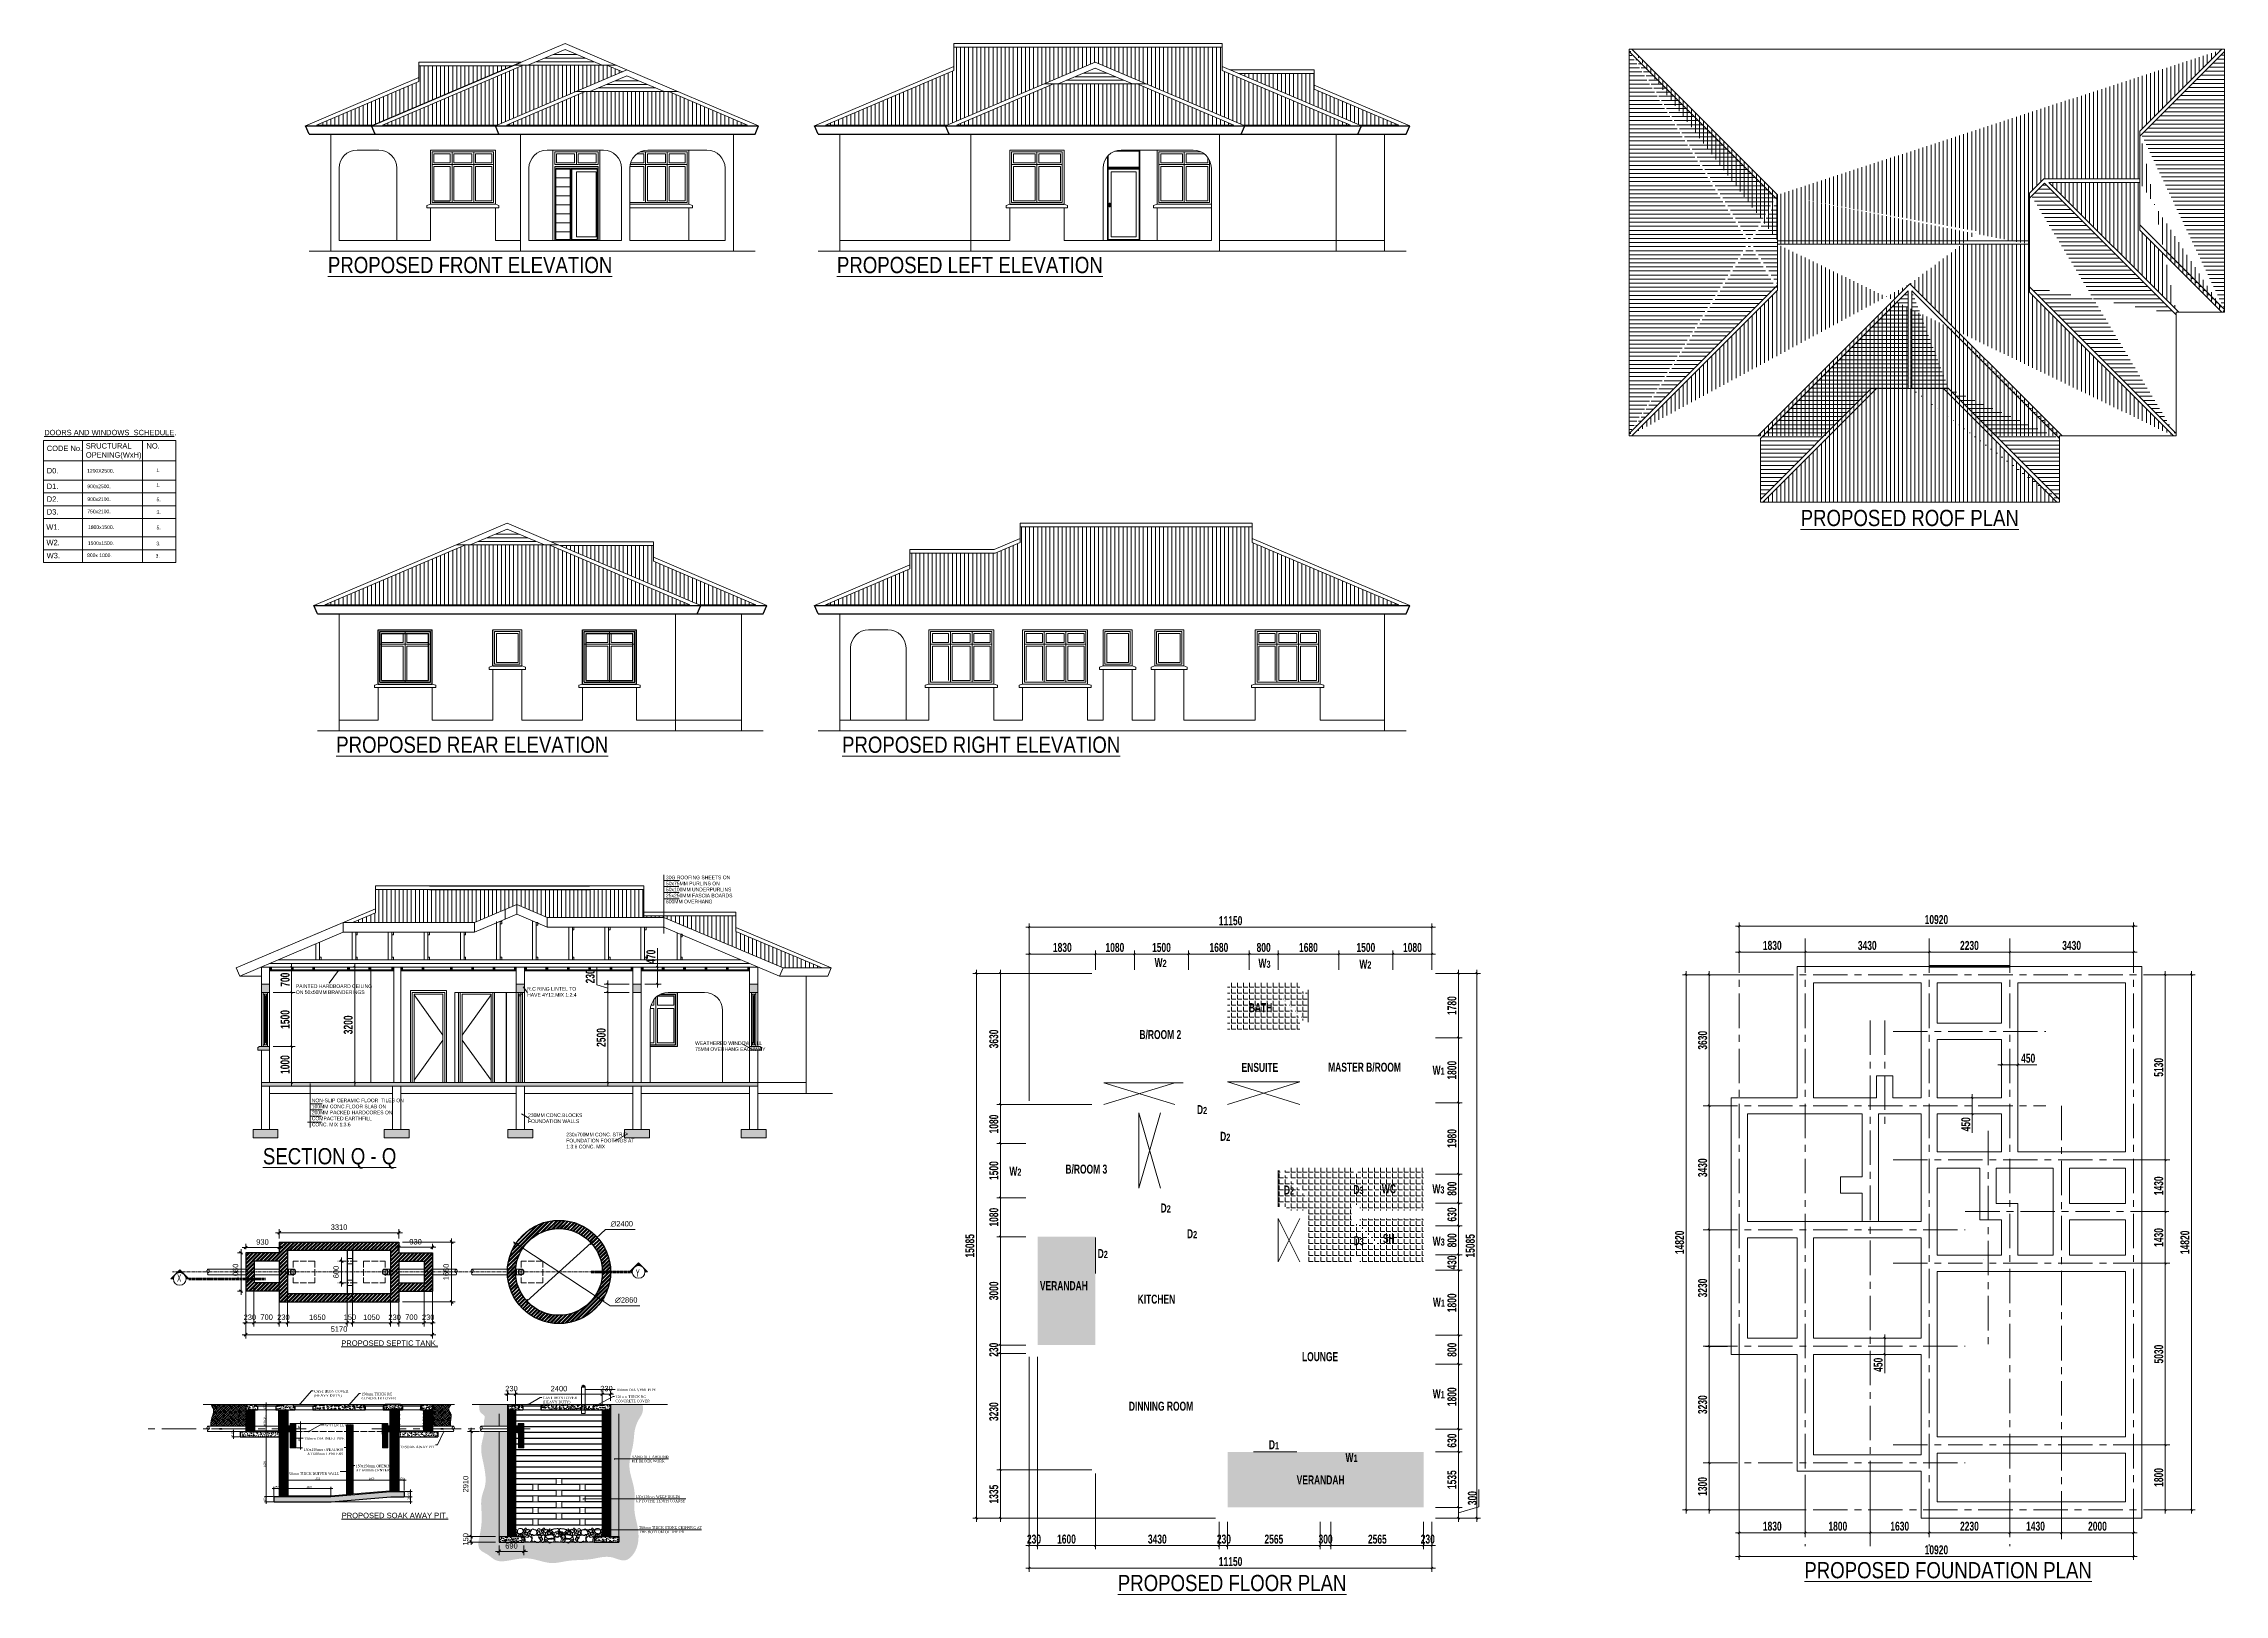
# Model space of a CAD drawing. Header units: inches. Extents: x 13362 to 219275, y -159770 to -978.
# Drawn here: x 158884 to 219275, y -139157 to -96217 of the extents above; entities that cross this region are included whole.
import ezdxf

# ---------------------------------------------------------------- set-up
doc = ezdxf.new("R2010")
doc.units = ezdxf.units.IN
doc.header["$LTSCALE"] = 15
doc.header["$MEASUREMENT"] = 0
doc.linetypes.add('ACAD_ISO02W100', pattern=[15, 12, -3])
doc.linetypes.add('CENTERX2', pattern=[101.6, 63.5, -12.7, 12.7, -12.7])
doc.layers.get('0').update_dxf_attribs({"lineweight": 0})
doc.layers.get('Defpoints').update_dxf_attribs({"lineweight": 0})
doc.layers.add('A_All', color=252, linetype='Continuous')
doc.layers.add('A_ElevationHide', color=252, linetype='Continuous')
for name, color, linetype, lineweight in [('centerline', 8, 'CENTERX2', 9), ('dimemnsions', 4, 'Continuous', 0), ('DIMENSIONS', 7, 'Continuous', 0), ('Electrical', 7, 'Continuous', 0), ('GENERAL NOTE', 4, 'Continuous', 0), ('hatch', 252, 'Continuous', 0), ('HATCH 2', 252, 'Continuous', 0), ('LANDSCAPE-PLAN 0.00', 3, 'Continuous', 0), ('MANHOLE COVER', 240, 'Continuous', 9), ('PIPES', 130, 'Continuous', 13), ('PLASTER', 7, 'Continuous', 0), ('ROOF LIN 1', 22, 'Continuous', 20), ('SANITARY 0.05', 136, 'Continuous', 0), ('section line', 132, 'Continuous', 50), ('SECTION LINES', 60, 'CENTERX2', 60), ('text', 3, 'Continuous', 0), ('TEXTS', 3, 'Continuous', 0), ('Timber ELV 0.05', 44, 'Continuous', 5), ('wall', 2, 'Continuous', 30), ('WALL ELEV.', 43, 'Continuous', 20), ('WALLS', 50, 'Continuous', 30), ('WALLS IN ELEV.', 25, 'Continuous', 25), ('window', 5, 'Continuous', 0)]:
    doc.layers.add(name, color=color, linetype=linetype, lineweight=lineweight)
doc.styles.add('ISO 100', font='TAHOMA.TTF', dxfattribs={"height": 100})
doc.styles.add('KS150', font='stylu.ttf', dxfattribs={"height": 150})
doc.styles.add('SS 200', font='stylu.ttf', dxfattribs={"height": 200})
doc.styles.add('SS100', font='romab___.ttf', dxfattribs={"width": 0.7, "height": 250})
doc.styles.add('ss200', font='TAHOMA.TTF', dxfattribs={"width": 0.6, "height": 300})
doc.styles.add('SS50', font='romantic.ttf', dxfattribs={"height": 50})
doc.styles.get("Standard").update_dxf_attribs({"font": 'arial.ttf', "height": 80})
doc.dimstyles.new('scale100', dxfattribs={"dimtxt": 250, "dimasz": 50, "dimexe": 100, "dimexo": 100, "dimgap": 50, "dimtad": 1, "dimdec": 0, "dimtxsty": 'SS100', "dimblk": 'OBLIQUE', "dimcen": 0.9, "dimdle": 100, "dimclrd": 256, "dimclre": 256, "dimclrt": 256, "dimadec": 0, "dimazin": 0, "dimtfac": 1, "dimtdec": 0, "dimtmove": 0, "dimatfit": 3, "dimldrblk": 'DOT', "dimfxl": 100, "dimlwd": 0, "dimlwe": 0, "dimarcsym": 0})
doc.dimstyles.new('SS 125', dxfattribs={"dimtxt": 150, "dimasz": 80, "dimexe": 100, "dimexo": 100, "dimgap": 75, "dimtad": 1, "dimtoh": 1, "dimdec": 0, "dimtxsty": 'KS150', "dimblk": 'OBLIQUE', "dimcen": 50, "dimdle": 100, "dimclrd": 256, "dimclre": 256, "dimclrt": 256, "dimadec": 0, "dimazin": 0, "dimtfac": 1, "dimtdec": 0, "dimtix": 1, "dimtmove": 2, "dimatfit": 0, "dimldrblk": 'DOT', "dimfxl": 1, "dimlwd": -1, "dimlwe": -1, "dimarcsym": 0})
doc.dimstyles.new('SS50', dxfattribs={"dimtxt": 50, "dimasz": 35, "dimexe": 50, "dimexo": 20, "dimgap": 20, "dimtad": 1, "dimtoh": 1, "dimdec": 0, "dimtxsty": 'SS50', "dimblk": 'OBLIQUE', "dimcen": 2.5, "dimdle": 50, "dimclrd": 150, "dimclre": 150, "dimclrt": 150, "dimadec": 0, "dimazin": 0, "dimtfac": 1, "dimtdec": 0, "dimtix": 1, "dimtmove": 2, "dimatfit": 0, "dimldrblk": 'DOT', "dimfxl": 1, "dimlwd": 0, "dimlwe": 0, "dimarcsym": 0})
pattern_1 = [(45, (46631.58, -22941.6), (-127.27922, 127.27922), [])]
pattern_2 = [(135, (209762.673, -162056.09), (26.516504, 26.516504), []), (135, (209744.995, -162056.09), (26.516504, 26.516504), [])]
pattern_3 = [(45, (136549.826, -162056.09), (-26.516504, 26.516504), []), (45, (136567.504, -162056.09), (-26.516504, 26.516504), [])]
pattern_4 = [(37.5, (136549.826, -162056.09), (-1.574834, 48.170594), [0, -38, 0, -42.5, 0, -40.625]), (7.5, (136549.826, -162056.09), (44.24442, 70.55365), [0, -20.5, 0, -34.25, 0, -13.125]), (327.5, (136519.076, -162056.09), (77.853547, 0.141476), [0, -12.5, 0, -45, 0, -58.75]), (317.5, (136519.076, -162056.09), (75.153165, 21.94189), [0, -6.25, 0, -29.5, 0, -33.75])]
pattern_5 = [(45, (136549.83, -162056.09), (1e-14, 141.42136), [100, -100]), (45, (136523.31, -162029.57), (1e-14, 141.42136), [100, -100]), (45, (136496.79, -162003.06), (1e-14, 141.42136), [100, -100]), (135, (136496.79, -161985.38), (-141.42136, 1e-14), [100, -100]), (135, (136523.31, -161958.86), (-141.42136, 1e-14), [100, -100]), (135, (136549.83, -161932.35), (-141.42136, 1e-14), [100, -100])]
pattern_6 = [(50, (136549.83, -162056.09), (143.45204, -12.55043), [15, -165]), (355, (136549.83, -162056.09), (-27.75027, 150.43843), [12, -132]), (100.4514, (136561.78, -162057.14), (115.70188, 137.8879), [12.74804, -140.22842]), (46.1842, (136549.83, -162016.1), (213.4482, -33.1038), [22.5, -247.5]), (96.6356, (136567.61, -162018.85), (186.9325, 194.8236), [19.1221, -210.3426]), (351.1842, (136549.83, -162016.1), (186.9324, 194.8237), [18, -198]), (21, (136569.83, -162026.09), (119.3814, -80.52378), [15, -165]), (326, (136569.83, -162026.09), (48.66307, 145.03), [12, -132]), (71.4514, (136579.77, -162032.8), (168.04453, 64.5061), [12.74804, -140.22842]), (37.5, (136549.826, -162056.09), (2.43197, 66.57877), [0, -130.4, 0, -134, 0, -132.5]), (7.5, (136549.826, -162056.09), (52.61391, 78.88234), [0, -76.4, 0, -127.4, 0, -50.5]), (327.5, (136505.226, -162056.09), (106.76449, -4.510974), [0, -50, 0, -156, 0, -207]), (317.5, (136485.23, -162056.09), (116.63723, 20.021), [0, -65, 0, -103.6, 0, -147])]
pattern_7 = [(45, (136549.826, -162056.09), (-53.03301, 53.03301), []), (45, (136585.18, -162056.09), (-53.03301, 53.03301), [])]
pattern_8 = [(37.5, (136549.826, -162056.091), (-0.9449, 28.902357), [0, -22.8, 0, -25.5, 0, -24.375]), (7.5, (136549.826, -162056.09), (26.54665, 42.33219), [0, -12.3, 0, -20.55, 0, -7.875]), (327.5, (136531.376, -162056.09), (46.712128, 0.084886), [0, -7.5, 0, -27, 0, -35.25]), (317.5, (136531.376, -162056.09), (45.0919, 13.165133), [0, -3.75, 0, -17.7, 0, -20.25])]
pattern_9 = [(0, (-43345.98, -16417.38), (0, 165), [120, -45]), (90, (-43345.98, -16417.38), (-165, 1e-14), [120, -45])]
pattern_10 = [(180, (-235.57, 7530.32), (-2e-14, -112.5), [])]
pattern_11 = [(90, (-235.57, 7530.32), (-112.5, 2e-14), [])]

msp = doc.modelspace()

# ---------------------------------------------------------------- texts
at = {"layer": 'dimemnsions', "char_height": 250, "width": 2548.105, "attachment_point": 1, "style": 'SS100'}
for s, insert in [('W{\\H0.8x;2}', (189649.7, -121535.8)), ('W{\\H0.8x;3}', (192526.8, -121558)), ('W{\\H0.8x;2}', (195321.1, -121578.2)), ('BATH', (192259.4, -122786.5)), ('B/ROOM 2', (189230.9, -123530.8)), ('ENSUITE', (192059, -124440.5)), ('MASTER B/ROOM', (194456.4, -124434.6)), ('W{\\H0.8x;1}', (197347.7, -124520.7)), ('D{\\H0.8x;2}', (190823.1, -125608.8)), ('D{\\H0.8x;2}', (191464.8, -126348.8)), ('W{\\H0.8x;2}', (185628.6, -127315.3)), ('B/ROOM 3', (187181.4, -127256.6)), ('D{\\H0.8x;2}', (193229.8, -127834.7)), ('D{\\H0.8x;3}', (195154.8, -127819.7)), ('WC', (195943.9, -127802.4)), ('W{\\H0.8x;3}', (197343.2, -127805.9)), ('D{\\H0.8x;2}', (189816.9, -128333.6)), ('D{\\H0.8x;2}', (190545.7, -129046.6)), ('SH', (195972.1, -129176.4)), ('D{\\H0.8x;2}', (188074, -129594.4)), ('D{\\H0.8x;3}', (195161.8, -129238.3)), ('W{\\H0.8x;3}', (197350.3, -129253.2)), ('VERANDAH', (186473.9, -130484.1)), ('KITCHEN', (189180, -130857.1)), ('W{\\H0.8x;1}', (197356.2, -130942.7)), ('LOUNGE', (193731.5, -132449.7)), ('DINNING ROOM', (188937.4, -133821.1)), ('W{\\H0.8x;1}', (197351.4, -133476.3)), ('D{\\H0.8x;1}', (192814.8, -134888.3)), ('W{\\H0.8x;1}', (194936.5, -135238.4)), ('VERANDAH', (193584.4, -135862.6))]:
    msp.add_mtext(s, dxfattribs=dict(at, insert=insert))
at = {"layer": 'hatch', "color": 144, "char_height": 100, "width": 8314.311, "attachment_point": 1}
for s, insert in [('{\\fCityBlueprint|b0|i0|c2|p2;30G ROOFING SHEETS ON\\P50x75MM PURLINS ON\\P50x100MM UNDERPURLINS\\P25x250MM FASCIA BOARDS\\P600MM OVERHANG}', (176118.5, -119255.3)), ('{\\fCityBlueprint|b0|i0|c2|p2;PAINTED HARDBOARD CEILING \\PON 50x50MM BRANDERINGS}', (165870.3, -122265.6)), ('{\\fCityBlueprint|b0|i0|c2|p2;R.C RING LINTEL TO\\PHAVE 4Y12.MIX 1:2:4}', (172275.3, -122340.2)), ('{\\fCityBlueprint|b0|i0|c2|p2;WEATHERED WINDOW CILL\\P75MM OVERHANG EACHWAY}', (176924.9, -123842.5)), ('{\\fCityBlueprint|b0|i0|c2|p2;NON-SLIP CERAMIC FLOOR  TILES ON\\P100MM CONC.FLOOR SLAB ON\\P200MM PACKED HARDCORES ON\\PCOMPACTED EARTHFILL\\PCONC. MIX 1:3:6}', (166310.8, -125429.6)), ('{\\fCityBlueprint|b0|i0|c2|p2;230MM CONC.BLOCKS\\PFOUNDATION WALLS}', (172299.7, -125837.6)), ('{\\fCityBlueprint|b0|i0|c2|p2;230x700MM CONC. STRIP\\PFOUNDATION FOOTINGS AT\\P1:3:6 CONC. MIX}', (173358, -126374.2))]:
    msp.add_mtext(s, dxfattribs=dict(at, insert=insert))
at = {"layer": 'text', "insert": (162578.2, -130297.6), "char_height": 200, "attachment_point": 1, "style": 'ss200'}
msp.add_mtext('X', dxfattribs=at)
at = {"layer": 'text', "insert": (175283.5, -130158.6), "char_height": 200, "width": 2.614797267597169e-12, "attachment_point": 1, "style": 'ss200'}
msp.add_mtext('Y', dxfattribs=at)
at = {"layer": 'TEXTS', "attachment_point": 1}
for s, insert, char_height, width, style in [('{\\fSwis721 BdCnOul BT|b0|i0|c0|p82;\\LPROPOSED FRONT ELEVATION}', (166757.3, -102121.6), 450, 9713.113, 'ISO 100'), ('{\\fSwis721 BdCnOul BT|b0|i0|c0|p82;\\LPROPOSED LEFT ELEVATION}', (180854, -102121.6), 450, 9713.113, 'ISO 100'), ('{\\LDOORS AND WINDOWS  SCHEDULE\\fRomantic|b0|i0|c2|p2;\\l.}', (158901.3, -106911.5), 150, 3794.755, 'SS 200'), ('CODE No{\\fRomantic|b0|i0|c2|p2;.}', (158971.7, -107348.7), 150, 2012.2, 'SS 200'), ('SRUCTURAL OPENING(WxH).', (160053.4, -107280.1), 150, 2012.2, 'SS 200'), ('NO.', (161732, -107280.1), 150, 2012.2, 'SS 200'), ('D0.', (158971.7, -107967.4), 150, 2012.2, 'SS 200'), ('1200X2500.', (160090.2, -107996), 100, 2012.2, 'SS 200'), ('1.', (162006.7, -107981.8), 100, 2012.2, 'SS 200'), ('D1.', (158971.7, -108399), 150, 2012.2, 'SS 200'), ('900x2500.', (160095.6, -108426.4), 100, 2012.2, 'SS 200'), ('1.', (162006.7, -108395.4), 100, 2012.2, 'SS 200'), ('D2.', (158971.7, -108753.5), 150, 2012.2, 'SS 200'), ('D3.', (158971.7, -109108), 150, 2012.2, 'SS 200'), ('900x2100.', (160095.6, -108781), 100, 2012.2, 'SS 200'), ('750x2100.', (160095.6, -109122), 100, 2012.2, 'SS 200'), ('3.', (162011.1, -109141.2), 100, 2012.2, 'SS 200'), ('5.', (162011.1, -108786.7), 100, 2012.2, 'SS 200'), ('{\\fSwis721 BdCnOul BT|b0|i0|c0|p82;\\LPROPOSED ROOF PLAN}', (207541.1, -109126.3), 450, 9713.113, 'ISO 100'), ('W1.', (158958.3, -109529.2), 150, 2012.2, 'SS 200'), ('1800x1500.', (160114.1, -109556.6), 100, 2012.2, 'SS 200'), ('5.', (162011.1, -109567), 100, 2012.2, 'SS 200'), ('W2.', (158963.4, -109956.7), 150, 2012.2, 'SS 200'), ('W3.', (158968.5, -110318), 150, 2012.2, 'SS 200'), ('800x 1000.', (160088.6, -110335.2), 100, 2012.2, 'SS 200'), ('1500x1500.', (160109, -109999.4), 100, 2012.2, 'SS 200'), ('3.', (161985.6, -110345.6), 100, 2012.2, 'SS 200'), ('3.', (162006, -110009.7), 100, 2012.2, 'SS 200'), ('{\\fSwis721 BdCnOul BT|b0|i0|c0|p82;\\LPROPOSED REAR ELEVATION}', (166987.3, -115404.7), 450, 9713.113, 'ISO 100'), ('{\\fSwis721 BdCnOul BT|b0|i0|c0|p82;\\LPROPOSED RIGHT ELEVATION}', (180994.8, -115404.7), 450, 9713.113, 'ISO 100'), ('{\\fSwis721 BdCnOul BT|b0|i0|c0|p82;\\LSECTION Q - Q}', (164956.6, -126798.9), 450, 9713.113, 'ISO 100'), ('{\\fSwis721 BdCnOul BT|b0|i0|c0|p82;\\LPROPOSED FOUNDATION PLAN}', (207643.1, -138262.2), 450, 9713.113, 'ISO 100'), ('{\\fSwis721 BdCnOul BT|b0|i0|c0|p82;\\LPROPOSED FLOOR PLAN}', (188631.3, -138617.1), 450, 9713.113, 'ISO 100')]:
    msp.add_mtext(s, dxfattribs=dict(at, insert=insert, char_height=char_height, width=width, style=style))
at = {"layer": 'TEXTS', "ltscale": 7.5, "char_height": 150, "width": 6201.518, "attachment_point": 1}
for s, insert in [('{\\LPROPOSED SEPTIC TANK.}', (167126.2, -132125.1)), ('{\\LPROPOSED SOAK AWAY PIT.}', (167137.8, -136897))]:
    msp.add_mtext(s, dxfattribs=dict(at, insert=insert))
at = {"layer": 'TEXTS', "char_height": 70, "style": 'SS50'}
for s, insert, attachment_point in [('100mm DIA VENT PIPE', (174740.9, -133459.6), 1), ('CAST IRON COVER\\P(HEAVY DUTY)', (166370.4, -133497.2), 1), ('150mm THICK RC\\PCONCRETE COVER', (167687.3, -133573.3), 1), ('CAST IRON COVER\\P(HEAVY DUTY)', (172704, -133678.7), 1), ('150mm THICK RC\\PCONCRETE COVER', (174718.5, -133649.5), 1), ('WATER LEVEL', (166675.5, -134433.6), 1), ('150mm DIA INLET PIPE', (166096.9, -134807.1), 1), ('150x150mm OPENINGS\\PAT 600mm CENTERS', (167180.7, -135112.5), 3), ('TO SOAK AWAY PIT', (169715.1, -135038.3), 3), ('150mm THICK BUFFER WALL', (167074.6, -135780.4), 3), ('150x150mm OPENINGS\\PAT 600mm CENTERS', (167528.6, -135566.5), 1), ('SAND ALL AROUND\\PPIT BLOCK WORK', (175179.5, -135312), 1), ('150x150mm WEEP HOLES\\PUP TO THE TENTH COARSE', (175279.2, -136417.4), 1), ('250mm THICK STONE CHIPPING AT \\PTHE BOTTOM OF THE PIT', (175377.8, -137275.2), 1)]:
    msp.add_mtext(s, dxfattribs=dict(at, insert=insert, attachment_point=attachment_point))

# ---------------------------------------------------------------- blocks, each defined once
blk = doc.blocks.new('_Oblique')
at = {"layer": 'window', "color": 0, "lineweight": -2}
blk.add_line((-0.5, -0.5), (0.5, 0.5), dxfattribs=at)
blk = doc.blocks.new('*D214')
at = {"layer": 'Defpoints', "color": 0}
for p in [(171054, -134648), (170725, -137558), (171496, -137558)]:
    blk.add_point(p, dxfattribs=at)
at = {"layer": 'DIMENSIONS'}
for p, q in [((170954, -134648), (170625, -134648)), ((170725, -134548), (170725, -137658)), ((171396, -137558), (170625, -137558))]:
    blk.add_line(p, q, dxfattribs=at)
at = {"layer": 'DIMENSIONS', "xscale": 80, "yscale": 80, "zscale": 80}
for p, rotation in [((170725, -134648), 90), ((170725, -137558), 270)]:
    blk.add_blockref('_Oblique', p, dxfattribs=dict(at, rotation=rotation))
at = {"layer": 'DIMENSIONS', "insert": (170572, -136103), "char_height": 150, "attachment_point": 5, "rotation": 90, "style": 'KS150'}
blk.add_mtext('2910', dxfattribs=at)
blk = doc.blocks.new('_Dot')
at = {"layer": 'TEXTS', "color": 0, "lineweight": -2}
blk.add_line((-0.5, 0), (-1, 0), dxfattribs=at)
at = {"layer": 'TEXTS', "color": 0, "const_width": 0.5}
blk.add_lwpolyline([(-0.25, 0, 1), (0.25, 0, 1)], format="xyb", close=True, dxfattribs=at)
blk = doc.blocks.new('*D215')
at = {"layer": 'Defpoints', "color": 0}
for p in [(171496, -137558), (170725, -137708), (171496, -137708)]:
    blk.add_point(p, dxfattribs=at)
at = {"layer": 'DIMENSIONS'}
for p, q in [((171396, -137558), (170625, -137558)), ((170725, -137558), (170725, -137478)), ((170725, -137558), (170725, -137708)), ((171396, -137708), (170625, -137708)), ((170725, -137708), (170725, -137788))]:
    blk.add_line(p, q, dxfattribs=at)
at = {"layer": 'DIMENSIONS', "xscale": 80, "yscale": 80, "zscale": 80}
for p, rotation in [((170725, -137558), 270), ((170725, -137708), 90)]:
    blk.add_blockref('_Oblique', p, dxfattribs=dict(at, rotation=rotation))
at = {"layer": 'DIMENSIONS', "insert": (170571, -137633), "char_height": 150, "attachment_point": 5, "rotation": 90, "style": 'KS150'}
blk.add_mtext('150', dxfattribs=at)
blk = doc.blocks.new('*D216')
at = {"layer": 'Defpoints', "color": 0}
for p in [(171496, -137708), (171496, -137968), (172186, -137708)]:
    blk.add_point(p, dxfattribs=at)
at = {"layer": 'DIMENSIONS'}
for p, q in [((172286, -137968), (171396, -137968)), ((171496, -137808), (171496, -138068)), ((172186, -137808), (172186, -138068))]:
    blk.add_line(p, q, dxfattribs=at)
at = {"layer": 'DIMENSIONS', "xscale": 80, "yscale": 80, "zscale": 80, "rotation": 180}
blk.add_blockref('_Oblique', (171496, -137968), dxfattribs=at)
at = {"layer": 'DIMENSIONS', "xscale": 80, "yscale": 80, "zscale": 80}
blk.add_blockref('_Oblique', (172186, -137968), dxfattribs=at)
at = {"layer": 'DIMENSIONS', "insert": (171841, -137815), "char_height": 150, "attachment_point": 5, "style": 'KS150'}
blk.add_mtext('690', dxfattribs=at)
blk = doc.blocks.new('*D217')
at = {"layer": 'Defpoints', "color": 0}
for p in [(164480, -130760), (169650, -130734), (169650, -131968)]:
    blk.add_point(p, dxfattribs=at)
at = {"layer": 'DIMENSIONS'}
for p, q in [((164480, -130860), (164480, -132068)), ((169650, -130834), (169650, -132068)), ((164380, -131968), (169750, -131968))]:
    blk.add_line(p, q, dxfattribs=at)
at = {"layer": 'DIMENSIONS', "xscale": 80, "yscale": 80, "zscale": 80, "rotation": 180}
blk.add_blockref('_Oblique', (164480, -131968), dxfattribs=at)
at = {"layer": 'DIMENSIONS', "xscale": 80, "yscale": 80, "zscale": 80}
blk.add_blockref('_Oblique', (169650, -131968), dxfattribs=at)
at = {"layer": 'DIMENSIONS', "insert": (167065, -131812), "char_height": 150, "attachment_point": 5, "style": 'KS150'}
blk.add_mtext('5170', dxfattribs=at)
blk = doc.blocks.new('*D218')
at = {"layer": 'Defpoints', "color": 0}
for p in [(168720, -129400), (168720, -131060), (170183, -131060)]:
    blk.add_point(p, dxfattribs=at)
at = {"layer": 'DIMENSIONS'}
for p, q in [((168820, -129400), (170283, -129400)), ((170183, -129300), (170183, -131160)), ((168820, -131060), (170283, -131060))]:
    blk.add_line(p, q, dxfattribs=at)
at = {"layer": 'DIMENSIONS', "xscale": 80, "yscale": 80, "zscale": 80}
for p, rotation in [((170183, -129400), 90), ((170183, -131060), 270)]:
    blk.add_blockref('_Oblique', p, dxfattribs=dict(at, rotation=rotation))
at = {"layer": 'DIMENSIONS', "insert": (170030, -130230), "char_height": 150, "attachment_point": 5, "rotation": 90, "style": 'KS150'}
blk.add_mtext('1660', dxfattribs=at)
blk = doc.blocks.new('*D219')
at = {"layer": 'Defpoints', "color": 0}
for p in [(169420, -130388), (169650, -130440), (169650, -131638)]:
    blk.add_point(p, dxfattribs=at)
at = {"layer": 'DIMENSIONS'}
for p, q in [((169420, -130488), (169420, -131738)), ((169650, -130540), (169650, -131738)), ((169420, -131638), (169340, -131638)), ((169420, -131638), (169650, -131638)), ((169650, -131638), (169730, -131638))]:
    blk.add_line(p, q, dxfattribs=at)
at = {"layer": 'DIMENSIONS', "xscale": 80, "yscale": 80, "zscale": 80}
blk.add_blockref('_Oblique', (169420, -131638), dxfattribs=at)
at = {"layer": 'DIMENSIONS', "xscale": 80, "yscale": 80, "zscale": 80, "rotation": 180}
blk.add_blockref('_Oblique', (169650, -131638), dxfattribs=at)
at = {"layer": 'DIMENSIONS', "insert": (169535, -131484), "char_height": 150, "attachment_point": 5, "style": 'KS150'}
blk.add_mtext('230', dxfattribs=at)
blk = doc.blocks.new('*D220')
at = {"layer": 'Defpoints', "color": 0}
for p in [(168720, -130416), (169420, -130388), (169420, -131638)]:
    blk.add_point(p, dxfattribs=at)
at = {"layer": 'DIMENSIONS'}
for p, q in [((168720, -130516), (168720, -131738)), ((169420, -130488), (169420, -131738)), ((168620, -131638), (169520, -131638))]:
    blk.add_line(p, q, dxfattribs=at)
at = {"layer": 'DIMENSIONS', "xscale": 80, "yscale": 80, "zscale": 80, "rotation": 180}
blk.add_blockref('_Oblique', (168720, -131638), dxfattribs=at)
at = {"layer": 'DIMENSIONS', "xscale": 80, "yscale": 80, "zscale": 80}
blk.add_blockref('_Oblique', (169420, -131638), dxfattribs=at)
at = {"layer": 'DIMENSIONS', "insert": (169070, -131482), "char_height": 150, "attachment_point": 5, "style": 'KS150'}
blk.add_mtext('700', dxfattribs=at)
blk = doc.blocks.new('*D221')
at = {"layer": 'Defpoints', "color": 0}
for p in [(168720, -129700), (169650, -129547), (169650, -129700)]:
    blk.add_point(p, dxfattribs=at)
at = {"layer": 'DIMENSIONS'}
for p, q in [((168620, -129547), (169750, -129547)), ((168720, -129600), (168720, -129447)), ((169650, -129600), (169650, -129447))]:
    blk.add_line(p, q, dxfattribs=at)
at = {"layer": 'DIMENSIONS', "xscale": 80, "yscale": 80, "zscale": 80, "rotation": 180}
blk.add_blockref('_Oblique', (168720, -129547), dxfattribs=at)
at = {"layer": 'DIMENSIONS', "xscale": 80, "yscale": 80, "zscale": 80}
blk.add_blockref('_Oblique', (169650, -129547), dxfattribs=at)
at = {"layer": 'DIMENSIONS', "insert": (169185, -129394), "char_height": 150, "attachment_point": 5, "style": 'KS150'}
blk.add_mtext('930', dxfattribs=at)
blk = doc.blocks.new('*D222')
at = {"layer": 'Defpoints', "color": 0}
for p in [(164480, -129553), (164480, -129700), (165410, -129700)]:
    blk.add_point(p, dxfattribs=at)
at = {"layer": 'DIMENSIONS'}
for p, q in [((165510, -129553), (164380, -129553)), ((164480, -129600), (164480, -129453)), ((165410, -129600), (165410, -129453))]:
    blk.add_line(p, q, dxfattribs=at)
at = {"layer": 'DIMENSIONS', "xscale": 80, "yscale": 80, "zscale": 80, "rotation": 180}
blk.add_blockref('_Oblique', (164480, -129553), dxfattribs=at)
at = {"layer": 'DIMENSIONS', "xscale": 80, "yscale": 80, "zscale": 80}
blk.add_blockref('_Oblique', (165410, -129553), dxfattribs=at)
at = {"layer": 'DIMENSIONS', "insert": (164945, -129400), "char_height": 150, "attachment_point": 5, "style": 'KS150'}
blk.add_mtext('930', dxfattribs=at)
blk = doc.blocks.new('*D223')
at = {"layer": 'Defpoints', "color": 0}
for p in [(168720, -129143), (165410, -129400), (168720, -129400)]:
    blk.add_point(p, dxfattribs=at)
at = {"layer": 'DIMENSIONS'}
for p, q in [((165310, -129143), (168820, -129143)), ((165410, -129300), (165410, -129043)), ((168720, -129300), (168720, -129043))]:
    blk.add_line(p, q, dxfattribs=at)
at = {"layer": 'DIMENSIONS', "xscale": 80, "yscale": 80, "zscale": 80, "rotation": 180}
blk.add_blockref('_Oblique', (165410, -129143), dxfattribs=at)
at = {"layer": 'DIMENSIONS', "xscale": 80, "yscale": 80, "zscale": 80}
blk.add_blockref('_Oblique', (168720, -129143), dxfattribs=at)
at = {"layer": 'DIMENSIONS', "insert": (167065, -128990), "char_height": 150, "attachment_point": 5, "style": 'KS150'}
blk.add_mtext('3310', dxfattribs=at)
blk = doc.blocks.new('*D224')
at = {"layer": 'Defpoints', "color": 0}
for p in [(165410, -130438), (165640, -130455), (165640, -131638)]:
    blk.add_point(p, dxfattribs=at)
at = {"layer": 'DIMENSIONS'}
for p, q in [((165410, -130538), (165410, -131738)), ((165640, -130555), (165640, -131738)), ((165410, -131638), (165330, -131638)), ((165410, -131638), (165640, -131638)), ((165640, -131638), (165720, -131638))]:
    blk.add_line(p, q, dxfattribs=at)
at = {"layer": 'DIMENSIONS', "xscale": 80, "yscale": 80, "zscale": 80}
blk.add_blockref('_Oblique', (165410, -131638), dxfattribs=at)
at = {"layer": 'DIMENSIONS', "xscale": 80, "yscale": 80, "zscale": 80, "rotation": 180}
blk.add_blockref('_Oblique', (165640, -131638), dxfattribs=at)
at = {"layer": 'DIMENSIONS', "insert": (165525, -131484), "char_height": 150, "attachment_point": 5, "style": 'KS150'}
blk.add_mtext('230', dxfattribs=at)
blk = doc.blocks.new('*D225')
at = {"layer": 'Defpoints', "color": 0}
for p in [(165410, -130438), (164710, -130505), (165410, -131638)]:
    blk.add_point(p, dxfattribs=at)
at = {"layer": 'DIMENSIONS'}
for p, q in [((164710, -130605), (164710, -131738)), ((165410, -130538), (165410, -131738)), ((164610, -131638), (165510, -131638))]:
    blk.add_line(p, q, dxfattribs=at)
at = {"layer": 'DIMENSIONS', "xscale": 80, "yscale": 80, "zscale": 80, "rotation": 180}
blk.add_blockref('_Oblique', (164710, -131638), dxfattribs=at)
at = {"layer": 'DIMENSIONS', "xscale": 80, "yscale": 80, "zscale": 80}
blk.add_blockref('_Oblique', (165410, -131638), dxfattribs=at)
at = {"layer": 'DIMENSIONS', "insert": (165060, -131482), "char_height": 150, "attachment_point": 5, "style": 'KS150'}
blk.add_mtext('700', dxfattribs=at)
blk = doc.blocks.new('*D226')
at = {"layer": 'Defpoints', "color": 0}
for p in [(165410, -136228), (165410, -136236), (165640, -136448)]:
    blk.add_point(p, dxfattribs=at)
at = {"layer": 'DIMENSIONS', "color": 150, "lineweight": 0}
for p, q in [((165690, -136228), (165360, -136228)), ((165410, -136216), (165410, -136178)), ((165640, -136428), (165640, -136178))]:
    blk.add_line(p, q, dxfattribs=at)
at = {"layer": 'DIMENSIONS', "color": 150, "lineweight": 0, "xscale": 35, "yscale": 35, "zscale": 35, "rotation": 180}
blk.add_blockref('_Oblique', (165410, -136228), dxfattribs=at)
at = {"layer": 'DIMENSIONS', "color": 150, "lineweight": 0, "xscale": 35, "yscale": 35, "zscale": 35}
blk.add_blockref('_Oblique', (165640, -136228), dxfattribs=at)
at = {"layer": 'DIMENSIONS', "color": 150, "insert": (165525, -136183), "char_height": 50, "attachment_point": 5, "style": 'SS50'}
blk.add_mtext('230', dxfattribs=at)
blk = doc.blocks.new('*D227')
at = {"layer": 'Defpoints', "color": 0}
for p in [(163958, -134648), (165051, -136448), (165260, -136448)]:
    blk.add_point(p, dxfattribs=at)
at = {"layer": 'DIMENSIONS', "color": 150, "lineweight": 0}
for p, q in [((163978, -134648), (165101, -134648)), ((165051, -134598), (165051, -136498)), ((165240, -136448), (165001, -136448))]:
    blk.add_line(p, q, dxfattribs=at)
at = {"layer": 'DIMENSIONS', "color": 150, "lineweight": 0, "xscale": 35, "yscale": 35, "zscale": 35}
for p, rotation in [((165051, -134648), 90), ((165051, -136448), 270)]:
    blk.add_blockref('_Oblique', p, dxfattribs=dict(at, rotation=rotation))
at = {"layer": 'DIMENSIONS', "color": 150, "insert": (165006, -135548), "char_height": 50, "attachment_point": 5, "rotation": 90, "style": 'SS50'}
blk.add_mtext('1800', dxfattribs=at)
blk = doc.blocks.new('*D228')
at = {"layer": 'Defpoints', "color": 0}
for p in [(165260, -136448), (165051, -136598), (165260, -136598)]:
    blk.add_point(p, dxfattribs=at)
at = {"layer": 'DIMENSIONS', "color": 150, "lineweight": 0}
for p, q in [((165240, -136448), (165001, -136448)), ((165051, -136398), (165051, -136648)), ((165240, -136598), (165001, -136598))]:
    blk.add_line(p, q, dxfattribs=at)
at = {"layer": 'DIMENSIONS', "color": 150, "lineweight": 0, "xscale": 35, "yscale": 35, "zscale": 35}
for p, rotation in [((165051, -136448), 90), ((165051, -136598), 270)]:
    blk.add_blockref('_Oblique', p, dxfattribs=dict(at, rotation=rotation))
at = {"layer": 'DIMENSIONS', "color": 150, "insert": (165005, -136523), "char_height": 50, "attachment_point": 5, "rotation": 90, "style": 'SS50'}
blk.add_mtext('150', dxfattribs=at)
blk = doc.blocks.new('*D229')
at = {"layer": 'Defpoints', "color": 0}
for p in [(165260, -136228), (165260, -136448), (165410, -136236)]:
    blk.add_point(p, dxfattribs=at)
at = {"layer": 'DIMENSIONS', "color": 150, "lineweight": 0}
for p, q in [((165460, -136228), (165210, -136228)), ((165260, -136428), (165260, -136178)), ((165410, -136216), (165410, -136178))]:
    blk.add_line(p, q, dxfattribs=at)
at = {"layer": 'DIMENSIONS', "color": 150, "lineweight": 0, "xscale": 35, "yscale": 35, "zscale": 35, "rotation": 180}
blk.add_blockref('_Oblique', (165260, -136228), dxfattribs=at)
at = {"layer": 'DIMENSIONS', "color": 150, "lineweight": 0, "xscale": 35, "yscale": 35, "zscale": 35}
blk.add_blockref('_Oblique', (165410, -136228), dxfattribs=at)
at = {"layer": 'DIMENSIONS', "color": 150, "insert": (165335, -136182), "char_height": 50, "attachment_point": 5, "style": 'SS50'}
blk.add_mtext('150', dxfattribs=at)
blk = doc.blocks.new('*D230')
at = {"layer": 'Defpoints', "color": 0}
for p in [(164987, -134048), (165051, -134048), (163958, -134648)]:
    blk.add_point(p, dxfattribs=at)
at = {"layer": 'DIMENSIONS', "color": 150, "lineweight": 0}
for p, q in [((165007, -134048), (165101, -134048)), ((165051, -134698), (165051, -133998)), ((163978, -134648), (165101, -134648))]:
    blk.add_line(p, q, dxfattribs=at)
at = {"layer": 'DIMENSIONS', "color": 150, "lineweight": 0, "xscale": 35, "yscale": 35, "zscale": 35}
for p, rotation in [((165051, -134048), 90), ((165051, -134648), 270)]:
    blk.add_blockref('_Oblique', p, dxfattribs=dict(at, rotation=rotation))
at = {"layer": 'DIMENSIONS', "color": 150, "insert": (165005, -134348), "char_height": 50, "attachment_point": 5, "rotation": 90, "style": 'SS50'}
blk.add_mtext('600MIN.', dxfattribs=at)
blk = doc.blocks.new('*D231')
at = {"layer": 'Defpoints', "color": 0}
for p in [(164142, -134648), (164330, -134648), (164330, -134798)]:
    blk.add_point(p, dxfattribs=at)
at = {"layer": 'DIMENSIONS', "color": 150, "lineweight": 0}
for p, q in [((164310, -134648), (164092, -134648)), ((164142, -134848), (164142, -134598)), ((164310, -134798), (164092, -134798))]:
    blk.add_line(p, q, dxfattribs=at)
at = {"layer": 'DIMENSIONS', "color": 150, "lineweight": 0, "xscale": 35, "yscale": 35, "zscale": 35}
for p, rotation in [((164142, -134648), 90), ((164142, -134798), 270)]:
    blk.add_blockref('_Oblique', p, dxfattribs=dict(at, rotation=rotation))
at = {"layer": 'DIMENSIONS', "color": 150, "insert": (164096, -134723), "char_height": 50, "attachment_point": 5, "rotation": 90, "style": 'SS50'}
blk.add_mtext('150', dxfattribs=at)
blk = doc.blocks.new('*D232')
at = {"layer": 'Defpoints', "color": 0}
for p in [(164987, -133898), (164987, -134048), (165051, -133898)]:
    blk.add_point(p, dxfattribs=at)
at = {"layer": 'DIMENSIONS', "color": 150, "lineweight": 0}
for p, q in [((165007, -133898), (165101, -133898)), ((165007, -134048), (165101, -134048)), ((165051, -134098), (165051, -133848))]:
    blk.add_line(p, q, dxfattribs=at)
at = {"layer": 'DIMENSIONS', "color": 150, "lineweight": 0, "xscale": 35, "yscale": 35, "zscale": 35}
for p, rotation in [((165051, -133898), 90), ((165051, -134048), 270)]:
    blk.add_blockref('_Oblique', p, dxfattribs=dict(at, rotation=rotation))
at = {"layer": 'DIMENSIONS', "color": 150, "insert": (165005, -133973), "char_height": 50, "attachment_point": 5, "rotation": 90, "style": 'SS50'}
blk.add_mtext('150', dxfattribs=at)
blk = doc.blocks.new('*X192')
at = {"color": 0}
for p, q in [((207, 64.6), (211.8, 64.6)), ((207, 64.4), (211.8, 64.4)), ((207.2, 64.8), (211.8, 64.8)), ((207.2, 64.2), (211.8, 64.2)), ((207.4, 65), (211.9, 65)), ((207.4, 64), (211.9, 64)), ((207.6, 65.2), (211.9, 65.2)), ((207.6, 63.8), (211.9, 63.8)), ((207.8, 65.4), (211.9, 65.4)), ((207.8, 63.6), (211.9, 63.6)), ((208, 65.6), (211.9, 65.6)), ((208, 63.4), (211.9, 63.4)), ((208.2, 65.8), (211.9, 65.8)), ((208.2, 63.2), (211.9, 63.2)), ((208.4, 66), (211.9, 66)), ((208.4, 63), (211.9, 63)), ((208.6, 66.2), (212, 66.2)), ((208.6, 62.8), (212, 62.8)), ((208.8, 66.4), (212, 66.4)), ((208.8, 62.6), (212, 62.6)), ((209, 66.6), (212, 66.6)), ((209, 62.4), (212, 62.4)), ((209.2, 66.8), (212.1, 66.8)), ((209.2, 62.2), (212.1, 62.2)), ((209.4, 67), (212.1, 67)), ((209.4, 62), (212.1, 62)), ((209.6, 67.2), (212.2, 67.2)), ((209.6, 61.8), (212.2, 61.8)), ((209.8, 67.4), (212.2, 67.4)), ((209.8, 61.6), (212.2, 61.6)), ((210, 67.6), (212.2, 67.6)), ((210, 61.4), (212.2, 61.4)), ((210.2, 67.8), (212.3, 67.8)), ((210.2, 61.2), (212.3, 61.2)), ((210.4, 68), (212.4, 68)), ((210.4, 61), (212.4, 61)), ((210.6, 68.2), (212.4, 68.2)), ((210.6, 60.8), (212.4, 60.8)), ((210.8, 68.4), (212.5, 68.4)), ((210.8, 60.6), (212.5, 60.6)), ((211, 68.6), (212.6, 68.6)), ((211, 60.4), (212.6, 60.4)), ((211.2, 68.8), (212.6, 68.8)), ((211.2, 60.2), (212.6, 60.2)), ((211.4, 69), (212.7, 69)), ((211.4, 60), (212.7, 60)), ((211.6, 69.2), (212.8, 69.2)), ((211.6, 59.8), (212.8, 59.8)), ((211.8, 69.4), (212.9, 69.4)), ((211.8, 59.6), (212.9, 59.6)), ((212, 69.6), (213, 69.6)), ((212, 59.4), (213, 59.4)), ((212.2, 69.8), (213.1, 69.8)), ((212.2, 59.2), (213.1, 59.2)), ((212.4, 70), (213.2, 70)), ((212.4, 59), (213.2, 59)), ((212.6, 70.2), (213.3, 70.2)), ((212.6, 58.8), (213.3, 58.8)), ((212.8, 70.4), (213.4, 70.4)), ((212.8, 58.6), (213.4, 58.6)), ((213, 70.6), (213.5, 70.6)), ((213, 58.4), (213.5, 58.4)), ((213.2, 70.8), (213.6, 70.8)), ((213.2, 58.2), (213.6, 58.2)), ((213.4, 71), (213.8, 71)), ((213.4, 58), (213.8, 58)), ((213.6, 71.2), (213.9, 71.2)), ((213.6, 57.8), (213.9, 57.8)), ((213.8, 71.4), (214, 71.4)), ((213.8, 57.6), (214, 57.6)), ((214, 71.6), (214.2, 71.6)), ((214, 57.4), (214.2, 57.4)), ((214.2, 71.8), (214.3, 71.8)), ((214.2, 57.2), (214.3, 57.2)), ((214.4, 72), (214.5, 72)), ((214.4, 57), (214.5, 57)), ((214.6, 72.2), (214.6, 72.2)), ((214.6, 56.8), (214.6, 56.8)), ((214.8, 72.4), (214.8, 72.4)), ((214.8, 56.6), (214.8, 56.6)), ((215, 72.6), (215, 72.6)), ((215, 56.4), (215, 56.4)), ((215.2, 72.8), (215.2, 72.8)), ((215.2, 56.2), (215.2, 56.2)), ((215.6, 73.2), (215.6, 73.2)), ((215.6, 55.8), (215.6, 55.8)), ((215.8, 73.4), (215.8, 73.4)), ((215.8, 55.6), (215.8, 55.6)), ((216, 73.6), (216, 73.6)), ((216, 55.4), (216, 55.4)), ((216.2, 73.8), (216.3, 73.8)), ((216.2, 55.2), (216.3, 55.2)), ((216.4, 74), (216.5, 74)), ((216.4, 55), (216.5, 55)), ((216.6, 74.2), (216.8, 74.2)), ((216.6, 54.8), (216.8, 54.8)), ((216.8, 74.4), (217.1, 74.4)), ((216.8, 54.6), (217.1, 54.6)), ((217, 74.6), (217.4, 74.6)), ((217, 54.4), (217.4, 54.4)), ((217.2, 74.8), (217.7, 74.8)), ((217.2, 54.2), (217.7, 54.2)), ((217.4, 75), (218, 75)), ((217.4, 54), (218, 54)), ((217.6, 75.2), (218.4, 75.2)), ((217.6, 53.8), (218.4, 53.8)), ((217.8, 75.4), (218.8, 75.4)), ((217.8, 53.6), (218.8, 53.6)), ((218, 75.6), (219.3, 75.6)), ((218, 53.4), (219.3, 53.4)), ((218.2, 75.8), (219.8, 75.8)), ((218.2, 53.2), (219.8, 53.2)), ((218.4, 76), (220.4, 76)), ((218.4, 53), (220.4, 53)), ((218.6, 76.2), (221.2, 76.2)), ((218.6, 52.8), (221.2, 52.8)), ((218.8, 76.4), (222.3, 76.4)), ((218.8, 52.6), (222.3, 52.6)), ((219, 76.6), (223.8, 76.6)), ((219, 52.4), (223.8, 52.4)), ((219.2, 76.8), (223.8, 76.8)), ((219.2, 52.2), (223.8, 52.2)), ((219.4, 77), (223.8, 77)), ((219.4, 52), (223.8, 52)), ((219.6, 77.2), (223.8, 77.2)), ((219.6, 51.8), (223.8, 51.8)), ((219.8, 77.4), (223.8, 77.4)), ((219.8, 51.6), (223.8, 51.6)), ((220, 77.6), (223.8, 77.6)), ((220, 51.4), (223.8, 51.4)), ((220.2, 77.8), (223.8, 77.8)), ((220.2, 51.2), (223.8, 51.2)), ((220.4, 78), (223.8, 78)), ((220.4, 51), (223.8, 51)), ((220.6, 78.2), (223.8, 78.2)), ((220.6, 50.8), (223.8, 50.8)), ((220.8, 78.4), (223.8, 78.4)), ((220.8, 50.6), (223.8, 50.6)), ((221, 78.6), (223.8, 78.6)), ((221, 50.4), (223.8, 50.4)), ((221.2, 78.8), (223.8, 78.8)), ((221.2, 50.2), (223.8, 50.2)), ((221.4, 79), (223.8, 79)), ((221.4, 50), (223.8, 50)), ((221.6, 79.2), (223.8, 79.2)), ((221.6, 49.8), (223.8, 49.8)), ((221.8, 79.4), (223.8, 79.4)), ((221.8, 49.6), (223.8, 49.6)), ((222, 79.6), (223.8, 79.6)), ((222, 49.4), (223.8, 49.4)), ((222.2, 79.8), (223.8, 79.8)), ((222.2, 49.2), (223.8, 49.2)), ((222.4, 80), (223.8, 80)), ((222.4, 49), (223.8, 49)), ((222.6, 80.2), (223.8, 80.2)), ((222.6, 48.8), (223.8, 48.8)), ((222.8, 80.4), (223.8, 80.4)), ((222.8, 48.6), (223.8, 48.6)), ((223, 80.6), (223.8, 80.6)), ((223, 48.4), (223.8, 48.4)), ((223.2, 80.8), (223.8, 80.8)), ((223.2, 48.2), (223.8, 48.2)), ((223.4, 81), (223.8, 81)), ((223.4, 48), (223.8, 48)), ((223.6, 81.2), (223.8, 81.2)), ((223.6, 47.8), (223.8, 47.8)), ((223.8, 81.4), (223.8, 81.4)), ((223.8, 47.6), (223.8, 47.6))]:
    blk.add_line(p, q, dxfattribs=at)
blk = doc.blocks.new('DETCO 2')
at = {"layer": 'GENERAL NOTE', "color": 7}
for p, q in [((-12, 17), (-29, 0)), ((-24, 0), (-29, 0)), ((-12, 17), (5, 0)), ((0, 0), (5, 0))]:
    blk.add_line(p, q, dxfattribs=at)
blk.add_circle((-12, 0), 12, dxfattribs=at)
at = {"layer": 'GENERAL NOTE', "color": 3, "rotation": 270}
blk.add_blockref('*X192', (-76.5, 223.8), dxfattribs=at)
blk = doc.blocks.new('*D194')
at = {"layer": 'Defpoints', "color": 0}
for p in [(164480, -130505), (164710, -130505), (164710, -131638)]:
    blk.add_point(p, dxfattribs=at)
at = {"layer": 'DIMENSIONS'}
for p, q in [((164480, -130605), (164480, -131738)), ((164710, -130605), (164710, -131738)), ((164480, -131638), (164400, -131638)), ((164480, -131638), (164710, -131638)), ((164710, -131638), (164790, -131638))]:
    blk.add_line(p, q, dxfattribs=at)
at = {"layer": 'DIMENSIONS', "xscale": 80, "yscale": 80, "zscale": 80}
blk.add_blockref('_Oblique', (164480, -131638), dxfattribs=at)
at = {"layer": 'DIMENSIONS', "xscale": 80, "yscale": 80, "zscale": 80, "rotation": 180}
blk.add_blockref('_Oblique', (164710, -131638), dxfattribs=at)
at = {"layer": 'DIMENSIONS', "insert": (164595, -131484), "char_height": 150, "attachment_point": 5, "style": 'KS150'}
blk.add_mtext('230', dxfattribs=at)
blk = doc.blocks.new('*D195')
at = {"layer": 'Defpoints', "color": 0}
for p in [(164480, -129700), (164352, -130760), (164480, -130760)]:
    blk.add_point(p, dxfattribs=at)
at = {"layer": 'DIMENSIONS'}
for p, q in [((164380, -129700), (164252, -129700)), ((164352, -129600), (164352, -130860)), ((164380, -130760), (164252, -130760))]:
    blk.add_line(p, q, dxfattribs=at)
at = {"layer": 'DIMENSIONS', "xscale": 80, "yscale": 80, "zscale": 80}
for p, rotation in [((164352, -129700), 90), ((164352, -130760), 270)]:
    blk.add_blockref('_Oblique', p, dxfattribs=dict(at, rotation=rotation))
at = {"layer": 'DIMENSIONS', "insert": (164199, -130230), "char_height": 150, "attachment_point": 5, "rotation": 90, "style": 'KS150'}
blk.add_mtext('1060', dxfattribs=at)
blk = doc.blocks.new('*D196')
at = {"layer": 'Defpoints', "color": 0}
for p in [(168870, -136454), (166821, -136598), (169041, -136598)]:
    blk.add_point(p, dxfattribs=at)
at = {"layer": 'DIMENSIONS', "color": 150, "lineweight": 0}
for p, q in [((168890, -136454), (169091, -136454)), ((169041, -136404), (169041, -136648)), ((166841, -136598), (169091, -136598))]:
    blk.add_line(p, q, dxfattribs=at)
at = {"layer": 'DIMENSIONS', "color": 150, "lineweight": 0, "xscale": 35, "yscale": 35, "zscale": 35}
for p, rotation in [((169041, -136454), 90), ((169041, -136598), 270)]:
    blk.add_blockref('_Oblique', p, dxfattribs=dict(at, rotation=rotation))
at = {"layer": 'DIMENSIONS', "color": 150, "insert": (168995, -136526), "char_height": 50, "attachment_point": 5, "rotation": 90, "style": 'SS50'}
blk.add_mtext('150', dxfattribs=at)
blk = doc.blocks.new('*D197')
at = {"layer": 'Defpoints', "color": 0}
for p in [(167290, -136014), (167440, -135999), (167440, -136035)]:
    blk.add_point(p, dxfattribs=at)
at = {"layer": 'DIMENSIONS', "color": 150, "lineweight": 0}
for p, q in [((167240, -135999), (167490, -135999)), ((167290, -135994), (167290, -135949)), ((167440, -136015), (167440, -135949))]:
    blk.add_line(p, q, dxfattribs=at)
at = {"layer": 'DIMENSIONS', "color": 150, "lineweight": 0, "xscale": 35, "yscale": 35, "zscale": 35, "rotation": 180}
blk.add_blockref('_Oblique', (167290, -135999), dxfattribs=at)
at = {"layer": 'DIMENSIONS', "color": 150, "lineweight": 0, "xscale": 35, "yscale": 35, "zscale": 35}
blk.add_blockref('_Oblique', (167440, -135999), dxfattribs=at)
at = {"layer": 'DIMENSIONS', "color": 150, "insert": (167365, -135953), "char_height": 50, "attachment_point": 5, "style": 'SS50'}
blk.add_mtext('150', dxfattribs=at)
blk = doc.blocks.new('*D198')
at = {"layer": 'Defpoints', "color": 0}
for p in [(165899, -134648), (165865, -135098), (166002, -135098)]:
    blk.add_point(p, dxfattribs=at)
at = {"layer": 'DIMENSIONS', "color": 150, "lineweight": 0}
for p, q in [((165919, -134648), (166052, -134648)), ((166002, -134598), (166002, -135148)), ((165885, -135098), (166052, -135098))]:
    blk.add_line(p, q, dxfattribs=at)
at = {"layer": 'DIMENSIONS', "color": 150, "lineweight": 0, "xscale": 35, "yscale": 35, "zscale": 35}
for p, rotation in [((166002, -134648), 90), ((166002, -135098), 270)]:
    blk.add_blockref('_Oblique', p, dxfattribs=dict(at, rotation=rotation))
at = {"layer": 'DIMENSIONS', "color": 150, "insert": (165956, -134873), "char_height": 50, "attachment_point": 5, "rotation": 90, "style": 'SS50'}
blk.add_mtext('450', dxfattribs=at)
blk = doc.blocks.new('*D199')
at = {"layer": 'Defpoints', "color": 0}
for p in [(165640, -136006), (167290, -135999), (167290, -136014)]:
    blk.add_point(p, dxfattribs=at)
at = {"layer": 'DIMENSIONS', "color": 150, "lineweight": 0}
for p, q in [((165590, -135999), (167340, -135999)), ((165640, -135986), (165640, -135949)), ((167290, -135994), (167290, -135949))]:
    blk.add_line(p, q, dxfattribs=at)
at = {"layer": 'DIMENSIONS', "color": 150, "lineweight": 0, "xscale": 35, "yscale": 35, "zscale": 35, "rotation": 180}
blk.add_blockref('_Oblique', (165640, -135999), dxfattribs=at)
at = {"layer": 'DIMENSIONS', "color": 150, "lineweight": 0, "xscale": 35, "yscale": 35, "zscale": 35}
blk.add_blockref('_Oblique', (167290, -135999), dxfattribs=at)
at = {"layer": 'DIMENSIONS', "color": 150, "insert": (166465, -135953), "char_height": 50, "attachment_point": 5, "style": 'SS50'}
blk.add_mtext('1650', dxfattribs=at)
blk = doc.blocks.new('*D200')
at = {"layer": 'Defpoints', "color": 0}
for p in [(165640, -136448), (166840, -136228), (166840, -136448)]:
    blk.add_point(p, dxfattribs=at)
at = {"layer": 'DIMENSIONS', "color": 150, "lineweight": 0}
for p, q in [((165590, -136228), (166890, -136228)), ((165640, -136428), (165640, -136178)), ((166840, -136428), (166840, -136178))]:
    blk.add_line(p, q, dxfattribs=at)
at = {"layer": 'DIMENSIONS', "color": 150, "lineweight": 0, "xscale": 35, "yscale": 35, "zscale": 35, "rotation": 180}
blk.add_blockref('_Oblique', (165640, -136228), dxfattribs=at)
at = {"layer": 'DIMENSIONS', "color": 150, "lineweight": 0, "xscale": 35, "yscale": 35, "zscale": 35}
blk.add_blockref('_Oblique', (166840, -136228), dxfattribs=at)
at = {"layer": 'DIMENSIONS', "color": 150, "insert": (166240, -136183), "char_height": 50, "attachment_point": 5, "style": 'SS50'}
blk.add_mtext('1200', dxfattribs=at)
blk = doc.blocks.new('*D201')
at = {"layer": 'Defpoints', "color": 0}
for p in [(165870, -134423), (165899, -134648), (166002, -134423)]:
    blk.add_point(p, dxfattribs=at)
at = {"layer": 'DIMENSIONS', "color": 150, "lineweight": 0}
for p, q in [((165890, -134423), (166052, -134423)), ((165919, -134648), (166052, -134648)), ((166002, -134698), (166002, -134373))]:
    blk.add_line(p, q, dxfattribs=at)
at = {"layer": 'DIMENSIONS', "color": 150, "lineweight": 0, "xscale": 35, "yscale": 35, "zscale": 35}
for p, rotation in [((166002, -134423), 90), ((166002, -134648), 270)]:
    blk.add_blockref('_Oblique', p, dxfattribs=dict(at, rotation=rotation))
at = {"layer": 'DIMENSIONS', "color": 150, "insert": (165956, -134536), "char_height": 50, "attachment_point": 5, "rotation": 90, "style": 'SS50'}
blk.add_mtext('225', dxfattribs=at)
blk = doc.blocks.new('*D202')
at = {"layer": 'Defpoints', "color": 0}
for p in [(167440, -136035), (168490, -135999), (168490, -136035)]:
    blk.add_point(p, dxfattribs=at)
at = {"layer": 'DIMENSIONS', "color": 150, "lineweight": 0}
for p, q in [((167390, -135999), (168540, -135999)), ((167440, -136015), (167440, -135949)), ((168490, -136015), (168490, -135949))]:
    blk.add_line(p, q, dxfattribs=at)
at = {"layer": 'DIMENSIONS', "color": 150, "lineweight": 0, "xscale": 35, "yscale": 35, "zscale": 35, "rotation": 180}
blk.add_blockref('_Oblique', (167440, -135999), dxfattribs=at)
at = {"layer": 'DIMENSIONS', "color": 150, "lineweight": 0, "xscale": 35, "yscale": 35, "zscale": 35}
blk.add_blockref('_Oblique', (168490, -135999), dxfattribs=at)
at = {"layer": 'DIMENSIONS', "color": 150, "insert": (167965, -135953), "char_height": 50, "attachment_point": 5, "style": 'SS50'}
blk.add_mtext('1050', dxfattribs=at)
blk = doc.blocks.new('*D203')
at = {"layer": 'Defpoints', "color": 0}
for p in [(168720, -136049), (168870, -135999), (168870, -136304)]:
    blk.add_point(p, dxfattribs=at)
at = {"layer": 'DIMENSIONS', "color": 150, "lineweight": 0}
for p, q in [((168670, -135999), (168920, -135999)), ((168720, -136029), (168720, -135949)), ((168870, -136284), (168870, -135949))]:
    blk.add_line(p, q, dxfattribs=at)
at = {"layer": 'DIMENSIONS', "color": 150, "lineweight": 0, "xscale": 35, "yscale": 35, "zscale": 35, "rotation": 180}
blk.add_blockref('_Oblique', (168720, -135999), dxfattribs=at)
at = {"layer": 'DIMENSIONS', "color": 150, "lineweight": 0, "xscale": 35, "yscale": 35, "zscale": 35}
blk.add_blockref('_Oblique', (168870, -135999), dxfattribs=at)
at = {"layer": 'DIMENSIONS', "color": 150, "insert": (168795, -135953), "char_height": 50, "attachment_point": 5, "style": 'SS50'}
blk.add_mtext('150', dxfattribs=at)
blk = doc.blocks.new('*D204')
at = {"layer": 'Defpoints', "color": 0}
for p in [(168870, -136304), (168870, -136454), (169041, -136304)]:
    blk.add_point(p, dxfattribs=at)
at = {"layer": 'DIMENSIONS', "color": 150, "lineweight": 0}
for p, q in [((168890, -136304), (169091, -136304)), ((168890, -136454), (169091, -136454)), ((169041, -136504), (169041, -136254))]:
    blk.add_line(p, q, dxfattribs=at)
at = {"layer": 'DIMENSIONS', "color": 150, "lineweight": 0, "xscale": 35, "yscale": 35, "zscale": 35}
for p, rotation in [((169041, -136304), 90), ((169041, -136454), 270)]:
    blk.add_blockref('_Oblique', p, dxfattribs=dict(at, rotation=rotation))
at = {"layer": 'DIMENSIONS', "color": 150, "insert": (168995, -136379), "char_height": 50, "attachment_point": 5, "rotation": 90, "style": 'SS50'}
blk.add_mtext('150', dxfattribs=at)
blk = doc.blocks.new('*D205')
at = {"layer": 'Defpoints', "color": 0}
for p in [(168490, -136035), (168720, -135999), (168720, -136049)]:
    blk.add_point(p, dxfattribs=at)
at = {"layer": 'DIMENSIONS', "color": 150, "lineweight": 0}
for p, q in [((168440, -135999), (168770, -135999)), ((168490, -136015), (168490, -135949)), ((168720, -136029), (168720, -135949))]:
    blk.add_line(p, q, dxfattribs=at)
at = {"layer": 'DIMENSIONS', "color": 150, "lineweight": 0, "xscale": 35, "yscale": 35, "zscale": 35, "rotation": 180}
blk.add_blockref('_Oblique', (168490, -135999), dxfattribs=at)
at = {"layer": 'DIMENSIONS', "color": 150, "lineweight": 0, "xscale": 35, "yscale": 35, "zscale": 35}
blk.add_blockref('_Oblique', (168720, -135999), dxfattribs=at)
at = {"layer": 'DIMENSIONS', "color": 150, "insert": (168605, -135953), "char_height": 50, "attachment_point": 5, "style": 'SS50'}
blk.add_mtext('230', dxfattribs=at)
blk = doc.blocks.new('*D206')
at = {"layer": 'Defpoints', "color": 0}
for p in [(167440, -130407), (168490, -130434), (168490, -131638)]:
    blk.add_point(p, dxfattribs=at)
at = {"layer": 'DIMENSIONS'}
for p, q in [((167440, -130507), (167440, -131738)), ((168490, -130534), (168490, -131738)), ((167340, -131638), (168590, -131638))]:
    blk.add_line(p, q, dxfattribs=at)
at = {"layer": 'DIMENSIONS', "xscale": 80, "yscale": 80, "zscale": 80, "rotation": 180}
blk.add_blockref('_Oblique', (167440, -131638), dxfattribs=at)
at = {"layer": 'DIMENSIONS', "xscale": 80, "yscale": 80, "zscale": 80}
blk.add_blockref('_Oblique', (168490, -131638), dxfattribs=at)
at = {"layer": 'DIMENSIONS', "insert": (167965, -131484), "char_height": 150, "attachment_point": 5, "style": 'KS150'}
blk.add_mtext('1050', dxfattribs=at)
blk = doc.blocks.new('*D207')
at = {"layer": 'Defpoints', "color": 0}
for p in [(167290, -130371), (167440, -130407), (167440, -131638)]:
    blk.add_point(p, dxfattribs=at)
at = {"layer": 'DIMENSIONS'}
for p, q in [((167290, -130471), (167290, -131738)), ((167440, -130507), (167440, -131738)), ((167290, -131638), (167210, -131638)), ((167290, -131638), (167440, -131638)), ((167440, -131638), (167520, -131638))]:
    blk.add_line(p, q, dxfattribs=at)
at = {"layer": 'DIMENSIONS', "xscale": 80, "yscale": 80, "zscale": 80}
blk.add_blockref('_Oblique', (167290, -131638), dxfattribs=at)
at = {"layer": 'DIMENSIONS', "xscale": 80, "yscale": 80, "zscale": 80, "rotation": 180}
blk.add_blockref('_Oblique', (167440, -131638), dxfattribs=at)
at = {"layer": 'DIMENSIONS', "insert": (167365, -131484), "char_height": 150, "attachment_point": 5, "style": 'KS150'}
blk.add_mtext('150', dxfattribs=at)
blk = doc.blocks.new('*D208')
at = {"layer": 'Defpoints', "color": 0}
for p in [(167290, -130371), (165640, -130455), (167290, -131638)]:
    blk.add_point(p, dxfattribs=at)
at = {"layer": 'DIMENSIONS'}
for p, q in [((165640, -130555), (165640, -131738)), ((167290, -130471), (167290, -131738)), ((165540, -131638), (167390, -131638))]:
    blk.add_line(p, q, dxfattribs=at)
at = {"layer": 'DIMENSIONS', "xscale": 80, "yscale": 80, "zscale": 80, "rotation": 180}
blk.add_blockref('_Oblique', (165640, -131638), dxfattribs=at)
at = {"layer": 'DIMENSIONS', "xscale": 80, "yscale": 80, "zscale": 80}
blk.add_blockref('_Oblique', (167290, -131638), dxfattribs=at)
at = {"layer": 'DIMENSIONS', "insert": (166465, -131484), "char_height": 150, "attachment_point": 5, "style": 'KS150'}
blk.add_mtext('1650', dxfattribs=at)
blk = doc.blocks.new('*D209')
at = {"layer": 'Defpoints', "color": 0}
for p in [(167142, -129930), (167136, -130530), (167142, -130530)]:
    blk.add_point(p, dxfattribs=at)
at = {"layer": 'DIMENSIONS'}
for p, q in [((167136, -129830), (167136, -130630)), ((167042, -129930), (167036, -129930)), ((167042, -130530), (167036, -130530))]:
    blk.add_line(p, q, dxfattribs=at)
at = {"layer": 'DIMENSIONS', "xscale": 80, "yscale": 80, "zscale": 80}
for p, rotation in [((167136, -129930), 90), ((167136, -130530), 270)]:
    blk.add_blockref('_Oblique', p, dxfattribs=dict(at, rotation=rotation))
at = {"layer": 'DIMENSIONS', "insert": (166983, -130230), "char_height": 150, "attachment_point": 5, "rotation": 90, "style": 'KS150'}
blk.add_mtext('600', dxfattribs=at)
blk = doc.blocks.new('*D210')
at = {"layer": 'Defpoints', "color": 0}
for p in [(168490, -130434), (168720, -130416), (168720, -131638)]:
    blk.add_point(p, dxfattribs=at)
at = {"layer": 'DIMENSIONS'}
for p, q in [((168490, -130534), (168490, -131738)), ((168720, -130516), (168720, -131738)), ((168490, -131638), (168410, -131638)), ((168490, -131638), (168720, -131638)), ((168720, -131638), (168800, -131638))]:
    blk.add_line(p, q, dxfattribs=at)
at = {"layer": 'DIMENSIONS', "xscale": 80, "yscale": 80, "zscale": 80}
blk.add_blockref('_Oblique', (168490, -131638), dxfattribs=at)
at = {"layer": 'DIMENSIONS', "xscale": 80, "yscale": 80, "zscale": 80, "rotation": 180}
blk.add_blockref('_Oblique', (168720, -131638), dxfattribs=at)
at = {"layer": 'DIMENSIONS', "insert": (168605, -131484), "char_height": 150, "attachment_point": 5, "style": 'KS150'}
blk.add_mtext('230', dxfattribs=at)
blk = doc.blocks.new('*D211')
at = {"layer": 'Defpoints', "color": 0}
for p in [(174044, -129422), (172269, -131038)]:
    blk.add_point(p, dxfattribs=at)
at = {"layer": 'DIMENSIONS'}
for p, q in [((174044, -129422), (174447, -129055)), ((174447, -129055), (175268, -129055)), ((172269, -131038), (174044, -129422)), ((172269, -131038), (172210, -131092))]:
    blk.add_line(p, q, dxfattribs=at)
at = {"layer": 'DIMENSIONS', "xscale": 80, "yscale": 80, "zscale": 80}
for p, rotation in [((174044, -129422), 222.3135925259581), ((172269, -131038), 42.31359252595811)]:
    blk.add_blockref('_Oblique', p, dxfattribs=dict(at, rotation=rotation))
at = {"layer": 'DIMENSIONS', "insert": (174895, -128898), "char_height": 150, "attachment_point": 5, "style": 'KS150'}
blk.add_mtext('∅2400', dxfattribs=at)
blk = doc.blocks.new('*D212')
at = {"layer": 'Defpoints', "color": 0}
for p in [(171964, -129440), (174348, -131020)]:
    blk.add_point(p, dxfattribs=at)
at = {"layer": 'DIMENSIONS'}
for p, q in [((171964, -129440), (171898, -129396)), ((171964, -129440), (174348, -131020)), ((174348, -131020), (174571, -131167)), ((174571, -131167), (175392, -131167))]:
    blk.add_line(p, q, dxfattribs=at)
at = {"layer": 'DIMENSIONS', "xscale": 80, "yscale": 80, "zscale": 80}
for p, rotation in [((171964, -129440), 326.4588710257831), ((174348, -131020), 146.4588710257831)]:
    blk.add_blockref('_Oblique', p, dxfattribs=dict(at, rotation=rotation))
at = {"layer": 'DIMENSIONS', "insert": (175019, -131010), "char_height": 150, "attachment_point": 5, "style": 'KS150'}
blk.add_mtext('∅2860', dxfattribs=at)
blk = doc.blocks.new('*D213')
at = {"layer": 'Defpoints', "color": 0}
for p in [(171956, -134048), (174356, -133614), (174356, -134048)]:
    blk.add_point(p, dxfattribs=at)
at = {"layer": 'DIMENSIONS'}
for p, q in [((171856, -133614), (174456, -133614)), ((171956, -133948), (171956, -133514)), ((174356, -133948), (174356, -133514))]:
    blk.add_line(p, q, dxfattribs=at)
at = {"layer": 'DIMENSIONS', "xscale": 80, "yscale": 80, "zscale": 80, "rotation": 180}
blk.add_blockref('_Oblique', (171956, -133614), dxfattribs=at)
at = {"layer": 'DIMENSIONS', "xscale": 80, "yscale": 80, "zscale": 80}
blk.add_blockref('_Oblique', (174356, -133614), dxfattribs=at)
at = {"layer": 'DIMENSIONS', "insert": (173156, -133460), "char_height": 150, "attachment_point": 5, "style": 'KS150'}
blk.add_mtext('2400', dxfattribs=at)
blk = doc.blocks.new('*D233')
at = {"layer": 'Defpoints', "color": 0}
for p in [(171726, -133614), (171726, -133898), (171956, -134048)]:
    blk.add_point(p, dxfattribs=at)
at = {"layer": 'DIMENSIONS'}
for p, q in [((171726, -133614), (171646, -133614)), ((171726, -133798), (171726, -133514)), ((171956, -133614), (171726, -133614)), ((171956, -133948), (171956, -133514)), ((171956, -133614), (172036, -133614))]:
    blk.add_line(p, q, dxfattribs=at)
at = {"layer": 'DIMENSIONS', "xscale": 80, "yscale": 80, "zscale": 80}
blk.add_blockref('_Oblique', (171726, -133614), dxfattribs=at)
at = {"layer": 'DIMENSIONS', "xscale": 80, "yscale": 80, "zscale": 80, "rotation": 180}
blk.add_blockref('_Oblique', (171956, -133614), dxfattribs=at)
at = {"layer": 'DIMENSIONS', "insert": (171841, -133460), "char_height": 150, "attachment_point": 5, "style": 'KS150'}
blk.add_mtext('230', dxfattribs=at)
blk = doc.blocks.new('*D234')
at = {"layer": 'Defpoints', "color": 0}
for p in [(174356, -134048), (174586, -133614), (174586, -133898)]:
    blk.add_point(p, dxfattribs=at)
at = {"layer": 'DIMENSIONS'}
for p, q in [((174356, -133614), (174276, -133614)), ((174356, -133948), (174356, -133514)), ((174356, -133614), (174586, -133614)), ((174586, -133798), (174586, -133514)), ((174586, -133614), (174666, -133614))]:
    blk.add_line(p, q, dxfattribs=at)
at = {"layer": 'DIMENSIONS', "xscale": 80, "yscale": 80, "zscale": 80}
blk.add_blockref('_Oblique', (174356, -133614), dxfattribs=at)
at = {"layer": 'DIMENSIONS', "xscale": 80, "yscale": 80, "zscale": 80, "rotation": 180}
blk.add_blockref('_Oblique', (174586, -133614), dxfattribs=at)
at = {"layer": 'DIMENSIONS', "insert": (174471, -133460), "char_height": 150, "attachment_point": 5, "style": 'KS150'}
blk.add_mtext('230', dxfattribs=at)
blk = doc.blocks.new('*D514')
at = {"layer": 'Defpoints', "color": 0}
for p in [(174506, -122487), (175204, -122487), (175204, -124987)]:
    blk.add_point(p, dxfattribs=at)
at = {"layer": 'dimemnsions', "lineweight": 0}
for p, q in [((175104, -122487), (174406, -122487)), ((174506, -125087), (174506, -122387)), ((175104, -124987), (174406, -124987))]:
    blk.add_line(p, q, dxfattribs=at)
at = {"layer": 'dimemnsions', "lineweight": 0, "xscale": 50, "yscale": 50, "zscale": 50}
for p, rotation in [((174506, -122487), 90), ((174506, -124987), 270)]:
    blk.add_blockref('_Oblique', p, dxfattribs=dict(at, rotation=rotation))
at = {"layer": 'dimemnsions', "insert": (174326, -123737), "char_height": 250, "attachment_point": 5, "rotation": 90, "style": 'SS100'}
blk.add_mtext('2500', dxfattribs=at)
blk = doc.blocks.new('*D515')
at = {"layer": 'Defpoints', "color": 0}
for p in [(174506, -122257), (175204, -122257), (175204, -122487)]:
    blk.add_point(p, dxfattribs=at)
at = {"layer": 'dimemnsions', "lineweight": 0}
for p, q in [((174201, -122281), (174201, -121808)), ((174506, -122372), (174201, -122281)), ((175104, -122257), (174406, -122257)), ((175104, -122487), (174406, -122487)), ((174506, -122587), (174506, -122157))]:
    blk.add_line(p, q, dxfattribs=at)
at = {"layer": 'dimemnsions', "lineweight": 0, "xscale": 50, "yscale": 50, "zscale": 50}
for p, rotation in [((174506, -122257), 90), ((174506, -122487), 270)]:
    blk.add_blockref('_Oblique', p, dxfattribs=dict(at, rotation=rotation))
at = {"layer": 'dimemnsions', "insert": (174021, -122044), "char_height": 250, "attachment_point": 5, "rotation": 90, "style": 'SS100'}
blk.add_mtext('230', dxfattribs=at)
blk = doc.blocks.new('*D516')
at = {"layer": 'Defpoints', "color": 0}
for p in [(175434, -121787), (175884, -121787), (175434, -122257)]:
    blk.add_point(p, dxfattribs=at)
at = {"layer": 'dimemnsions', "lineweight": 0}
for p, q in [((175884, -121787), (175884, -121265)), ((175534, -121787), (175984, -121787)), ((175884, -122357), (175884, -121787)), ((175534, -122257), (175984, -122257))]:
    blk.add_line(p, q, dxfattribs=at)
at = {"layer": 'dimemnsions', "lineweight": 0, "xscale": 50, "yscale": 50, "zscale": 50}
for p, rotation in [((175884, -121787), 90), ((175884, -122257), 270)]:
    blk.add_blockref('_Oblique', p, dxfattribs=dict(at, rotation=rotation))
at = {"layer": 'dimemnsions', "insert": (175704, -121501), "char_height": 250, "attachment_point": 5, "rotation": 90, "style": 'SS100'}
blk.add_mtext('470', dxfattribs=at)
blk = doc.blocks.new('*D517')
at = {"layer": 'Defpoints', "color": 0}
for p in [(167500, -121787), (168579, -121787), (167944, -124987)]:
    blk.add_point(p, dxfattribs=at)
at = {"layer": 'dimemnsions', "lineweight": 0}
for p, q in [((168479, -121787), (167400, -121787)), ((167500, -125087), (167500, -121687)), ((167844, -124987), (167400, -124987))]:
    blk.add_line(p, q, dxfattribs=at)
at = {"layer": 'dimemnsions', "lineweight": 0, "xscale": 50, "yscale": 50, "zscale": 50}
for p, rotation in [((167500, -121787), 90), ((167500, -124987), 270)]:
    blk.add_blockref('_Oblique', p, dxfattribs=dict(at, rotation=rotation))
at = {"layer": 'dimemnsions', "insert": (167320, -123387), "char_height": 250, "attachment_point": 5, "rotation": 90, "style": 'SS100'}
blk.add_mtext('3200', dxfattribs=at)
blk = doc.blocks.new('*D518')
at = {"layer": 'Defpoints', "color": 0}
for p in [(165144, -123987), (165752, -123987), (165144, -124987)]:
    blk.add_point(p, dxfattribs=at)
at = {"layer": 'dimemnsions', "lineweight": 0}
for p, q in [((165244, -123987), (165852, -123987)), ((165752, -125087), (165752, -123887)), ((165244, -124987), (165852, -124987))]:
    blk.add_line(p, q, dxfattribs=at)
at = {"layer": 'dimemnsions', "lineweight": 0, "xscale": 50, "yscale": 50, "zscale": 50}
for p, rotation in [((165752, -123987), 90), ((165752, -124987), 270)]:
    blk.add_blockref('_Oblique', p, dxfattribs=dict(at, rotation=rotation))
at = {"layer": 'dimemnsions', "insert": (165571, -124487), "char_height": 250, "attachment_point": 5, "rotation": 90, "style": 'SS100'}
blk.add_mtext('1000', dxfattribs=at)
blk = doc.blocks.new('*D519')
at = {"layer": 'Defpoints', "color": 0}
for p in [(165144, -122487), (165752, -122487), (165144, -123987)]:
    blk.add_point(p, dxfattribs=at)
at = {"layer": 'dimemnsions', "lineweight": 0}
for p, q in [((165244, -122487), (165852, -122487)), ((165752, -124087), (165752, -122387)), ((165244, -123987), (165852, -123987))]:
    blk.add_line(p, q, dxfattribs=at)
at = {"layer": 'dimemnsions', "lineweight": 0, "xscale": 50, "yscale": 50, "zscale": 50}
for p, rotation in [((165752, -122487), 90), ((165752, -123987), 270)]:
    blk.add_blockref('_Oblique', p, dxfattribs=dict(at, rotation=rotation))
at = {"layer": 'dimemnsions', "insert": (165571, -123237), "char_height": 250, "attachment_point": 5, "rotation": 90, "style": 'SS100'}
blk.add_mtext('1500', dxfattribs=at)
blk = doc.blocks.new('*D520')
at = {"layer": 'Defpoints', "color": 0}
for p in [(165144, -121787), (165752, -121787), (165144, -122487)]:
    blk.add_point(p, dxfattribs=at)
at = {"layer": 'dimemnsions', "lineweight": 0}
for p, q in [((165244, -121787), (165852, -121787)), ((165752, -122587), (165752, -121687)), ((165244, -122487), (165852, -122487))]:
    blk.add_line(p, q, dxfattribs=at)
at = {"layer": 'dimemnsions', "lineweight": 0, "xscale": 50, "yscale": 50, "zscale": 50}
for p, rotation in [((165752, -121787), 90), ((165752, -122487), 270)]:
    blk.add_blockref('_Oblique', p, dxfattribs=dict(at, rotation=rotation))
at = {"layer": 'dimemnsions', "insert": (165572, -122137), "char_height": 250, "attachment_point": 5, "rotation": 90, "style": 'SS100'}
blk.add_mtext('700', dxfattribs=at)
blk = doc.blocks.new('*D548')
at = {"layer": 'Defpoints', "color": 0}
for p in [(197330, -121963), (197330, -123743), (198066, -123743)]:
    blk.add_point(p, dxfattribs=at)
at = {"layer": 'dimemnsions', "lineweight": 0}
for p, q in [((197430, -121963), (198166, -121963)), ((198066, -121863), (198066, -123843)), ((197430, -123743), (198166, -123743))]:
    blk.add_line(p, q, dxfattribs=at)
at = {"layer": 'dimemnsions', "lineweight": 0, "xscale": 50, "yscale": 50, "zscale": 50}
for p, rotation in [((198066, -121963), 90), ((198066, -123743), 270)]:
    blk.add_blockref('_Oblique', p, dxfattribs=dict(at, rotation=rotation))
at = {"layer": 'dimemnsions', "insert": (197885, -122853), "char_height": 250, "attachment_point": 5, "rotation": 90, "style": 'SS100'}
blk.add_mtext('1780', dxfattribs=at)
blk = doc.blocks.new('*D549')
at = {"layer": 'Defpoints', "color": 0}
for p in [(197330, -123743), (197330, -125543), (198066, -125543)]:
    blk.add_point(p, dxfattribs=at)
at = {"layer": 'dimemnsions', "lineweight": 0}
for p, q in [((197430, -123743), (198166, -123743)), ((198066, -123643), (198066, -125643)), ((197430, -125543), (198166, -125543))]:
    blk.add_line(p, q, dxfattribs=at)
at = {"layer": 'dimemnsions', "lineweight": 0, "xscale": 50, "yscale": 50, "zscale": 50}
for p, rotation in [((198066, -123743), 90), ((198066, -125543), 270)]:
    blk.add_blockref('_Oblique', p, dxfattribs=dict(at, rotation=rotation))
at = {"layer": 'dimemnsions', "insert": (197885, -124643), "char_height": 250, "attachment_point": 5, "rotation": 90, "style": 'SS100'}
blk.add_mtext('1800', dxfattribs=at)
blk = doc.blocks.new('*D550')
at = {"layer": 'Defpoints', "color": 0}
for p in [(197330, -125543), (197330, -127523), (198066, -127523)]:
    blk.add_point(p, dxfattribs=at)
at = {"layer": 'dimemnsions', "lineweight": 0}
for p, q in [((197430, -125543), (198166, -125543)), ((198066, -125443), (198066, -127623)), ((197430, -127523), (198166, -127523))]:
    blk.add_line(p, q, dxfattribs=at)
at = {"layer": 'dimemnsions', "lineweight": 0, "xscale": 50, "yscale": 50, "zscale": 50}
for p, rotation in [((198066, -125543), 90), ((198066, -127523), 270)]:
    blk.add_blockref('_Oblique', p, dxfattribs=dict(at, rotation=rotation))
at = {"layer": 'dimemnsions', "insert": (197885, -126533), "char_height": 250, "attachment_point": 5, "rotation": 90, "style": 'SS100'}
blk.add_mtext('1980', dxfattribs=at)
blk = doc.blocks.new('*D551')
at = {"layer": 'Defpoints', "color": 0}
for p in [(197330, -127523), (197330, -128323), (198066, -128323)]:
    blk.add_point(p, dxfattribs=at)
at = {"layer": 'dimemnsions', "lineweight": 0}
for p, q in [((198066, -127423), (198066, -128423)), ((197430, -127523), (198166, -127523)), ((197430, -128323), (198166, -128323))]:
    blk.add_line(p, q, dxfattribs=at)
at = {"layer": 'dimemnsions', "lineweight": 0, "xscale": 50, "yscale": 50, "zscale": 50}
for p, rotation in [((198066, -127523), 90), ((198066, -128323), 270)]:
    blk.add_blockref('_Oblique', p, dxfattribs=dict(at, rotation=rotation))
at = {"layer": 'dimemnsions', "insert": (197886, -127923), "char_height": 250, "attachment_point": 5, "rotation": 90, "style": 'SS100'}
blk.add_mtext('800', dxfattribs=at)
blk = doc.blocks.new('*D552')
at = {"layer": 'Defpoints', "color": 0}
for p in [(197330, -128323), (197330, -128953), (198066, -128953)]:
    blk.add_point(p, dxfattribs=at)
at = {"layer": 'dimemnsions', "lineweight": 0}
for p, q in [((197430, -128323), (198166, -128323)), ((198066, -128223), (198066, -129053)), ((197430, -128953), (198166, -128953))]:
    blk.add_line(p, q, dxfattribs=at)
at = {"layer": 'dimemnsions', "lineweight": 0, "xscale": 50, "yscale": 50, "zscale": 50}
for p, rotation in [((198066, -128323), 90), ((198066, -128953), 270)]:
    blk.add_blockref('_Oblique', p, dxfattribs=dict(at, rotation=rotation))
at = {"layer": 'dimemnsions', "insert": (197886, -128638), "char_height": 250, "attachment_point": 5, "rotation": 90, "style": 'SS100'}
blk.add_mtext('630', dxfattribs=at)
blk = doc.blocks.new('*D553')
at = {"layer": 'Defpoints', "color": 0}
for p in [(197330, -128953), (197330, -129753), (198066, -129753)]:
    blk.add_point(p, dxfattribs=at)
at = {"layer": 'dimemnsions', "lineweight": 0}
for p, q in [((197430, -128953), (198166, -128953)), ((198066, -128853), (198066, -129853)), ((197430, -129753), (198166, -129753))]:
    blk.add_line(p, q, dxfattribs=at)
at = {"layer": 'dimemnsions', "lineweight": 0, "xscale": 50, "yscale": 50, "zscale": 50}
for p, rotation in [((198066, -128953), 90), ((198066, -129753), 270)]:
    blk.add_blockref('_Oblique', p, dxfattribs=dict(at, rotation=rotation))
at = {"layer": 'dimemnsions', "insert": (197886, -129353), "char_height": 250, "attachment_point": 5, "rotation": 90, "style": 'SS100'}
blk.add_mtext('800', dxfattribs=at)
blk = doc.blocks.new('*D554')
at = {"layer": 'Defpoints', "color": 0}
for p in [(197330, -129753), (197330, -130183), (198066, -130183)]:
    blk.add_point(p, dxfattribs=at)
at = {"layer": 'dimemnsions', "lineweight": 0}
for p, q in [((197430, -129753), (198166, -129753)), ((198066, -129653), (198066, -130283)), ((197430, -130183), (198166, -130183))]:
    blk.add_line(p, q, dxfattribs=at)
at = {"layer": 'dimemnsions', "lineweight": 0, "xscale": 50, "yscale": 50, "zscale": 50}
for p, rotation in [((198066, -129753), 90), ((198066, -130183), 270)]:
    blk.add_blockref('_Oblique', p, dxfattribs=dict(at, rotation=rotation))
at = {"layer": 'dimemnsions', "insert": (197886, -129968), "char_height": 250, "attachment_point": 5, "rotation": 90, "style": 'SS100'}
blk.add_mtext('430', dxfattribs=at)
blk = doc.blocks.new('*D555')
at = {"layer": 'Defpoints', "color": 0}
for p in [(197330, -130183), (197330, -131983), (198066, -131983)]:
    blk.add_point(p, dxfattribs=at)
at = {"layer": 'dimemnsions', "lineweight": 0}
for p, q in [((197430, -130183), (198166, -130183)), ((198066, -130083), (198066, -132083)), ((197430, -131983), (198166, -131983))]:
    blk.add_line(p, q, dxfattribs=at)
at = {"layer": 'dimemnsions', "lineweight": 0, "xscale": 50, "yscale": 50, "zscale": 50}
for p, rotation in [((198066, -130183), 90), ((198066, -131983), 270)]:
    blk.add_blockref('_Oblique', p, dxfattribs=dict(at, rotation=rotation))
at = {"layer": 'dimemnsions', "insert": (197885, -131083), "char_height": 250, "attachment_point": 5, "rotation": 90, "style": 'SS100'}
blk.add_mtext('1800', dxfattribs=at)
blk = doc.blocks.new('*D556')
at = {"layer": 'Defpoints', "color": 0}
for p in [(197330, -131983), (197330, -132784), (198066, -132784)]:
    blk.add_point(p, dxfattribs=at)
at = {"layer": 'dimemnsions', "lineweight": 0}
for p, q in [((197430, -131983), (198166, -131983)), ((198066, -131883), (198066, -132884)), ((197430, -132784), (198166, -132784))]:
    blk.add_line(p, q, dxfattribs=at)
at = {"layer": 'dimemnsions', "lineweight": 0, "xscale": 50, "yscale": 50, "zscale": 50}
for p, rotation in [((198066, -131983), 90), ((198066, -132784), 270)]:
    blk.add_blockref('_Oblique', p, dxfattribs=dict(at, rotation=rotation))
at = {"layer": 'dimemnsions', "insert": (197886, -132384), "char_height": 250, "attachment_point": 5, "rotation": 90, "style": 'SS100'}
blk.add_mtext('800', dxfattribs=at)
blk = doc.blocks.new('*D557')
at = {"layer": 'Defpoints', "color": 0}
for p in [(197330, -135213), (197330, -136748), (198066, -136748)]:
    blk.add_point(p, dxfattribs=at)
at = {"layer": 'dimemnsions', "lineweight": 0}
for p, q in [((197430, -135213), (198166, -135213)), ((198066, -135113), (198066, -136848)), ((197430, -136748), (198166, -136748))]:
    blk.add_line(p, q, dxfattribs=at)
at = {"layer": 'dimemnsions', "lineweight": 0, "xscale": 50, "yscale": 50, "zscale": 50}
for p, rotation in [((198066, -135213), 90), ((198066, -136748), 270)]:
    blk.add_blockref('_Oblique', p, dxfattribs=dict(at, rotation=rotation))
at = {"layer": 'dimemnsions', "insert": (197885, -135981), "char_height": 250, "attachment_point": 5, "rotation": 90, "style": 'SS100'}
blk.add_mtext('1535', dxfattribs=at)
blk = doc.blocks.new('*D558')
at = {"layer": 'Defpoints', "color": 0}
for p in [(197330, -136748), (197330, -137048), (198066, -137048)]:
    blk.add_point(p, dxfattribs=at)
at = {"layer": 'dimemnsions', "lineweight": 0}
for p, q in [((198632, -136729), (198632, -136255)), ((197430, -136748), (198166, -136748)), ((197430, -137048), (198166, -137048)), ((198066, -136648), (198066, -137148)), ((198066, -136898), (198632, -136729))]:
    blk.add_line(p, q, dxfattribs=at)
at = {"layer": 'dimemnsions', "lineweight": 0, "xscale": 50, "yscale": 50, "zscale": 50}
for p, rotation in [((198066, -136748), 90), ((198066, -137048), 270)]:
    blk.add_blockref('_Oblique', p, dxfattribs=dict(at, rotation=rotation))
at = {"layer": 'dimemnsions', "insert": (198452, -136492), "char_height": 250, "attachment_point": 5, "rotation": 90, "style": 'SS100'}
blk.add_mtext('300', dxfattribs=at)
blk = doc.blocks.new('*D559')
at = {"layer": 'Defpoints', "color": 0}
for p in [(197330, -121963), (198575, -121963), (197330, -137048)]:
    blk.add_point(p, dxfattribs=at)
at = {"layer": 'dimemnsions', "lineweight": 0}
for p, q in [((197430, -121963), (198675, -121963)), ((198575, -137148), (198575, -121863)), ((197430, -137048), (198675, -137048))]:
    blk.add_line(p, q, dxfattribs=at)
at = {"layer": 'dimemnsions', "lineweight": 0, "xscale": 50, "yscale": 50, "zscale": 50}
for p, rotation in [((198575, -121963), 90), ((198575, -137048), 270)]:
    blk.add_blockref('_Oblique', p, dxfattribs=dict(at, rotation=rotation))
at = {"layer": 'dimemnsions', "insert": (198394, -129506), "char_height": 250, "attachment_point": 5, "rotation": 90, "style": 'SS100'}
blk.add_mtext('15085', dxfattribs=at)
blk = doc.blocks.new('*D560')
at = {"layer": 'Defpoints', "color": 0}
for p in [(196250, -121426), (196250, -121963), (197330, -121963)]:
    blk.add_point(p, dxfattribs=at)
at = {"layer": 'dimemnsions', "lineweight": 0}
for p, q in [((196250, -121863), (196250, -121326)), ((197330, -121863), (197330, -121326)), ((197430, -121426), (196150, -121426))]:
    blk.add_line(p, q, dxfattribs=at)
at = {"layer": 'dimemnsions', "lineweight": 0, "xscale": 50, "yscale": 50, "zscale": 50, "rotation": 180}
blk.add_blockref('_Oblique', (196250, -121426), dxfattribs=at)
at = {"layer": 'dimemnsions', "lineweight": 0, "xscale": 50, "yscale": 50, "zscale": 50}
blk.add_blockref('_Oblique', (197330, -121426), dxfattribs=at)
at = {"layer": 'dimemnsions', "insert": (196790, -121245), "char_height": 250, "attachment_point": 5, "style": 'SS100'}
blk.add_mtext('1080', dxfattribs=at)
blk = doc.blocks.new('*D561')
at = {"layer": 'Defpoints', "color": 0}
for p in [(194750, -121426), (194750, -121963), (196250, -121963)]:
    blk.add_point(p, dxfattribs=at)
at = {"layer": 'dimemnsions', "lineweight": 0}
for p, q in [((194750, -121863), (194750, -121326)), ((196250, -121863), (196250, -121326)), ((196350, -121426), (194650, -121426))]:
    blk.add_line(p, q, dxfattribs=at)
at = {"layer": 'dimemnsions', "lineweight": 0, "xscale": 50, "yscale": 50, "zscale": 50, "rotation": 180}
blk.add_blockref('_Oblique', (194750, -121426), dxfattribs=at)
at = {"layer": 'dimemnsions', "lineweight": 0, "xscale": 50, "yscale": 50, "zscale": 50}
blk.add_blockref('_Oblique', (196250, -121426), dxfattribs=at)
at = {"layer": 'dimemnsions', "insert": (195500, -121245), "char_height": 250, "attachment_point": 5, "style": 'SS100'}
blk.add_mtext('1500', dxfattribs=at)
blk = doc.blocks.new('*D562')
at = {"layer": 'Defpoints', "color": 0}
for p in [(193070, -121426), (193070, -121963), (194750, -121963)]:
    blk.add_point(p, dxfattribs=at)
at = {"layer": 'dimemnsions', "lineweight": 0}
for p, q in [((193070, -121863), (193070, -121326)), ((194750, -121863), (194750, -121326)), ((194850, -121426), (192970, -121426))]:
    blk.add_line(p, q, dxfattribs=at)
at = {"layer": 'dimemnsions', "lineweight": 0, "xscale": 50, "yscale": 50, "zscale": 50, "rotation": 180}
blk.add_blockref('_Oblique', (193070, -121426), dxfattribs=at)
at = {"layer": 'dimemnsions', "lineweight": 0, "xscale": 50, "yscale": 50, "zscale": 50}
blk.add_blockref('_Oblique', (194750, -121426), dxfattribs=at)
at = {"layer": 'dimemnsions', "insert": (193910, -121245), "char_height": 250, "attachment_point": 5, "style": 'SS100'}
blk.add_mtext('1680', dxfattribs=at)
blk = doc.blocks.new('*D563')
at = {"layer": 'Defpoints', "color": 0}
for p in [(192270, -121426), (192270, -121963), (193070, -121963)]:
    blk.add_point(p, dxfattribs=at)
at = {"layer": 'dimemnsions', "lineweight": 0}
for p, q in [((192270, -121863), (192270, -121326)), ((193070, -121863), (193070, -121326)), ((193170, -121426), (192170, -121426))]:
    blk.add_line(p, q, dxfattribs=at)
at = {"layer": 'dimemnsions', "lineweight": 0, "xscale": 50, "yscale": 50, "zscale": 50, "rotation": 180}
blk.add_blockref('_Oblique', (192270, -121426), dxfattribs=at)
at = {"layer": 'dimemnsions', "lineweight": 0, "xscale": 50, "yscale": 50, "zscale": 50}
blk.add_blockref('_Oblique', (193070, -121426), dxfattribs=at)
at = {"layer": 'dimemnsions', "insert": (192670, -121246), "char_height": 250, "attachment_point": 5, "style": 'SS100'}
blk.add_mtext('800', dxfattribs=at)
blk = doc.blocks.new('*D564')
at = {"layer": 'Defpoints', "color": 0}
for p in [(190590, -121426), (190590, -121963), (192270, -121963)]:
    blk.add_point(p, dxfattribs=at)
at = {"layer": 'dimemnsions', "lineweight": 0}
for p, q in [((190590, -121863), (190590, -121326)), ((192270, -121863), (192270, -121326)), ((192370, -121426), (190490, -121426))]:
    blk.add_line(p, q, dxfattribs=at)
at = {"layer": 'dimemnsions', "lineweight": 0, "xscale": 50, "yscale": 50, "zscale": 50, "rotation": 180}
blk.add_blockref('_Oblique', (190590, -121426), dxfattribs=at)
at = {"layer": 'dimemnsions', "lineweight": 0, "xscale": 50, "yscale": 50, "zscale": 50}
blk.add_blockref('_Oblique', (192270, -121426), dxfattribs=at)
at = {"layer": 'dimemnsions', "insert": (191430, -121245), "char_height": 250, "attachment_point": 5, "style": 'SS100'}
blk.add_mtext('1680', dxfattribs=at)
blk = doc.blocks.new('*D565')
at = {"layer": 'Defpoints', "color": 0}
for p in [(189090, -121426), (189090, -121963), (190590, -121963)]:
    blk.add_point(p, dxfattribs=at)
at = {"layer": 'dimemnsions', "lineweight": 0}
for p, q in [((189090, -121863), (189090, -121326)), ((190590, -121863), (190590, -121326)), ((190690, -121426), (188990, -121426))]:
    blk.add_line(p, q, dxfattribs=at)
at = {"layer": 'dimemnsions', "lineweight": 0, "xscale": 50, "yscale": 50, "zscale": 50, "rotation": 180}
blk.add_blockref('_Oblique', (189090, -121426), dxfattribs=at)
at = {"layer": 'dimemnsions', "lineweight": 0, "xscale": 50, "yscale": 50, "zscale": 50}
blk.add_blockref('_Oblique', (190590, -121426), dxfattribs=at)
at = {"layer": 'dimemnsions', "insert": (189840, -121245), "char_height": 250, "attachment_point": 5, "style": 'SS100'}
blk.add_mtext('1500', dxfattribs=at)
blk = doc.blocks.new('*D566')
at = {"layer": 'Defpoints', "color": 0}
for p in [(188010, -121426), (188010, -121963), (189090, -121963)]:
    blk.add_point(p, dxfattribs=at)
at = {"layer": 'dimemnsions', "lineweight": 0}
for p, q in [((188010, -121863), (188010, -121326)), ((189090, -121863), (189090, -121326)), ((189190, -121426), (187910, -121426))]:
    blk.add_line(p, q, dxfattribs=at)
at = {"layer": 'dimemnsions', "lineweight": 0, "xscale": 50, "yscale": 50, "zscale": 50, "rotation": 180}
blk.add_blockref('_Oblique', (188010, -121426), dxfattribs=at)
at = {"layer": 'dimemnsions', "lineweight": 0, "xscale": 50, "yscale": 50, "zscale": 50}
blk.add_blockref('_Oblique', (189090, -121426), dxfattribs=at)
at = {"layer": 'dimemnsions', "insert": (188550, -121245), "char_height": 250, "attachment_point": 5, "style": 'SS100'}
blk.add_mtext('1080', dxfattribs=at)
blk = doc.blocks.new('*D567')
at = {"layer": 'Defpoints', "color": 0}
for p in [(186180, -121426), (188010, -121963), (186180, -125593)]:
    blk.add_point(p, dxfattribs=at)
at = {"layer": 'dimemnsions', "lineweight": 0}
for p, q in [((186180, -125493), (186180, -121326)), ((188010, -121863), (188010, -121326)), ((188110, -121426), (186080, -121426))]:
    blk.add_line(p, q, dxfattribs=at)
at = {"layer": 'dimemnsions', "lineweight": 0, "xscale": 50, "yscale": 50, "zscale": 50, "rotation": 180}
blk.add_blockref('_Oblique', (186180, -121426), dxfattribs=at)
at = {"layer": 'dimemnsions', "lineweight": 0, "xscale": 50, "yscale": 50, "zscale": 50}
blk.add_blockref('_Oblique', (188010, -121426), dxfattribs=at)
at = {"layer": 'dimemnsions', "insert": (187095, -121245), "char_height": 250, "attachment_point": 5, "style": 'SS100'}
blk.add_mtext('1830', dxfattribs=at)
blk = doc.blocks.new('*D568')
at = {"layer": 'Defpoints', "color": 0}
for p in [(197330, -120685), (197330, -121963), (186180, -125593)]:
    blk.add_point(p, dxfattribs=at)
at = {"layer": 'dimemnsions', "lineweight": 0}
for p, q in [((186080, -120685), (197430, -120685)), ((186180, -125493), (186180, -120585)), ((197330, -121863), (197330, -120585))]:
    blk.add_line(p, q, dxfattribs=at)
at = {"layer": 'dimemnsions', "lineweight": 0, "xscale": 50, "yscale": 50, "zscale": 50, "rotation": 180}
blk.add_blockref('_Oblique', (186180, -120685), dxfattribs=at)
at = {"layer": 'dimemnsions', "lineweight": 0, "xscale": 50, "yscale": 50, "zscale": 50}
blk.add_blockref('_Oblique', (197330, -120685), dxfattribs=at)
at = {"layer": 'dimemnsions', "insert": (191755, -120504), "char_height": 250, "attachment_point": 5, "style": 'SS100'}
blk.add_mtext('11150', dxfattribs=at)
blk = doc.blocks.new('*D569')
at = {"layer": 'Defpoints', "color": 0}
for p in [(188010, -121963), (185379, -125593), (188010, -125593)]:
    blk.add_point(p, dxfattribs=at)
at = {"layer": 'dimemnsions', "lineweight": 0}
for p, q in [((187910, -121963), (185279, -121963)), ((185379, -121863), (185379, -125693)), ((187910, -125593), (185279, -125593))]:
    blk.add_line(p, q, dxfattribs=at)
at = {"layer": 'dimemnsions', "lineweight": 0, "xscale": 50, "yscale": 50, "zscale": 50}
for p, rotation in [((185379, -121963), 90), ((185379, -125593), 270)]:
    blk.add_blockref('_Oblique', p, dxfattribs=dict(at, rotation=rotation))
at = {"layer": 'dimemnsions', "insert": (185198, -123778), "char_height": 250, "attachment_point": 5, "rotation": 90, "style": 'SS100'}
blk.add_mtext('3630', dxfattribs=at)
blk = doc.blocks.new('*D570')
at = {"layer": 'Defpoints', "color": 0}
for p in [(188010, -125593), (185379, -126673), (186180, -126673)]:
    blk.add_point(p, dxfattribs=at)
at = {"layer": 'dimemnsions', "lineweight": 0}
for p, q in [((187910, -125593), (185279, -125593)), ((185379, -125493), (185379, -126773)), ((186080, -126673), (185279, -126673))]:
    blk.add_line(p, q, dxfattribs=at)
at = {"layer": 'dimemnsions', "lineweight": 0, "xscale": 50, "yscale": 50, "zscale": 50}
for p, rotation in [((185379, -125593), 90), ((185379, -126673), 270)]:
    blk.add_blockref('_Oblique', p, dxfattribs=dict(at, rotation=rotation))
at = {"layer": 'dimemnsions', "insert": (185198, -126133), "char_height": 250, "attachment_point": 5, "rotation": 90, "style": 'SS100'}
blk.add_mtext('1080', dxfattribs=at)
blk = doc.blocks.new('*D571')
at = {"layer": 'Defpoints', "color": 0}
for p in [(186180, -126673), (185379, -128173), (186180, -128173)]:
    blk.add_point(p, dxfattribs=at)
at = {"layer": 'dimemnsions', "lineweight": 0}
for p, q in [((186080, -126673), (185279, -126673)), ((185379, -126573), (185379, -128273)), ((186080, -128173), (185279, -128173))]:
    blk.add_line(p, q, dxfattribs=at)
at = {"layer": 'dimemnsions', "lineweight": 0, "xscale": 50, "yscale": 50, "zscale": 50}
for p, rotation in [((185379, -126673), 90), ((185379, -128173), 270)]:
    blk.add_blockref('_Oblique', p, dxfattribs=dict(at, rotation=rotation))
at = {"layer": 'dimemnsions', "insert": (185198, -127423), "char_height": 250, "attachment_point": 5, "rotation": 90, "style": 'SS100'}
blk.add_mtext('1500', dxfattribs=at)
blk = doc.blocks.new('*D572')
at = {"layer": 'Defpoints', "color": 0}
for p in [(186180, -128173), (185379, -129253), (186180, -129253)]:
    blk.add_point(p, dxfattribs=at)
at = {"layer": 'dimemnsions', "lineweight": 0}
for p, q in [((186080, -128173), (185279, -128173)), ((185379, -128073), (185379, -129353)), ((186080, -129253), (185279, -129253))]:
    blk.add_line(p, q, dxfattribs=at)
at = {"layer": 'dimemnsions', "lineweight": 0, "xscale": 50, "yscale": 50, "zscale": 50}
for p, rotation in [((185379, -128173), 90), ((185379, -129253), 270)]:
    blk.add_blockref('_Oblique', p, dxfattribs=dict(at, rotation=rotation))
at = {"layer": 'dimemnsions', "insert": (185198, -128713), "char_height": 250, "attachment_point": 5, "rotation": 90, "style": 'SS100'}
blk.add_mtext('1080', dxfattribs=at)
blk = doc.blocks.new('*D573')
at = {"layer": 'Defpoints', "color": 0}
for p in [(186180, -129253), (185379, -132253), (186180, -132253)]:
    blk.add_point(p, dxfattribs=at)
at = {"layer": 'dimemnsions', "lineweight": 0}
for p, q in [((185379, -129153), (185379, -132353)), ((186080, -129253), (185279, -129253)), ((186080, -132253), (185279, -132253))]:
    blk.add_line(p, q, dxfattribs=at)
at = {"layer": 'dimemnsions', "lineweight": 0, "xscale": 50, "yscale": 50, "zscale": 50}
for p, rotation in [((185379, -129253), 90), ((185379, -132253), 270)]:
    blk.add_blockref('_Oblique', p, dxfattribs=dict(at, rotation=rotation))
at = {"layer": 'dimemnsions', "insert": (185198, -130753), "char_height": 250, "attachment_point": 5, "rotation": 90, "style": 'SS100'}
blk.add_mtext('3000', dxfattribs=at)
blk = doc.blocks.new('*D574')
at = {"layer": 'Defpoints', "color": 0}
for p in [(186180, -132253), (185379, -132483), (186180, -132483)]:
    blk.add_point(p, dxfattribs=at)
at = {"layer": 'dimemnsions', "lineweight": 0}
for p, q in [((186080, -132253), (185279, -132253)), ((185379, -132153), (185379, -132583)), ((186080, -132483), (185279, -132483))]:
    blk.add_line(p, q, dxfattribs=at)
at = {"layer": 'dimemnsions', "lineweight": 0, "xscale": 50, "yscale": 50, "zscale": 50}
for p, rotation in [((185379, -132253), 90), ((185379, -132483), 270)]:
    blk.add_blockref('_Oblique', p, dxfattribs=dict(at, rotation=rotation))
at = {"layer": 'dimemnsions', "insert": (185198, -132383), "char_height": 250, "attachment_point": 5, "rotation": 90, "style": 'SS100'}
blk.add_mtext('230', dxfattribs=at)
blk = doc.blocks.new('*D575')
at = {"layer": 'Defpoints', "color": 0}
for p in [(186180, -132483), (185379, -135713), (188010, -135713)]:
    blk.add_point(p, dxfattribs=at)
at = {"layer": 'dimemnsions', "lineweight": 0}
for p, q in [((186080, -132483), (185279, -132483)), ((185379, -132383), (185379, -135813)), ((187910, -135713), (185279, -135713))]:
    blk.add_line(p, q, dxfattribs=at)
at = {"layer": 'dimemnsions', "lineweight": 0, "xscale": 50, "yscale": 50, "zscale": 50}
for p, rotation in [((185379, -132483), 90), ((185379, -135713), 270)]:
    blk.add_blockref('_Oblique', p, dxfattribs=dict(at, rotation=rotation))
at = {"layer": 'dimemnsions', "insert": (185198, -134098), "char_height": 250, "attachment_point": 5, "rotation": 90, "style": 'SS100'}
blk.add_mtext('3230', dxfattribs=at)
blk = doc.blocks.new('*D576')
at = {"layer": 'Defpoints', "color": 0}
for p in [(188010, -121963), (184717, -137048), (191440, -137048)]:
    blk.add_point(p, dxfattribs=at)
at = {"layer": 'dimemnsions', "lineweight": 0}
for p, q in [((187910, -121963), (184617, -121963)), ((184717, -121863), (184717, -137148)), ((191340, -137048), (184617, -137048))]:
    blk.add_line(p, q, dxfattribs=at)
at = {"layer": 'dimemnsions', "lineweight": 0, "xscale": 50, "yscale": 50, "zscale": 50}
for p, rotation in [((184717, -121963), 90), ((184717, -137048), 270)]:
    blk.add_blockref('_Oblique', p, dxfattribs=dict(at, rotation=rotation))
at = {"layer": 'dimemnsions', "insert": (184536, -129506), "char_height": 250, "attachment_point": 5, "rotation": 90, "style": 'SS100'}
blk.add_mtext('15085', dxfattribs=at)
blk = doc.blocks.new('*D577')
at = {"layer": 'Defpoints', "color": 0}
for p in [(188010, -135713), (185379, -137048), (191440, -137048)]:
    blk.add_point(p, dxfattribs=at)
at = {"layer": 'dimemnsions', "lineweight": 0}
for p, q in [((187910, -135713), (185279, -135713)), ((185379, -135613), (185379, -137148)), ((191340, -137048), (185279, -137048))]:
    blk.add_line(p, q, dxfattribs=at)
at = {"layer": 'dimemnsions', "lineweight": 0, "xscale": 50, "yscale": 50, "zscale": 50}
for p, rotation in [((185379, -135713), 90), ((185379, -137048), 270)]:
    blk.add_blockref('_Oblique', p, dxfattribs=dict(at, rotation=rotation))
at = {"layer": 'dimemnsions', "insert": (185198, -136381), "char_height": 250, "attachment_point": 5, "rotation": 90, "style": 'SS100'}
blk.add_mtext('1335', dxfattribs=at)
blk = doc.blocks.new('*D578')
at = {"layer": 'Defpoints', "color": 0}
for p in [(197100, -137048), (197330, -137048), (197100, -137808)]:
    blk.add_point(p, dxfattribs=at)
at = {"layer": 'dimemnsions', "lineweight": 0}
for p, q in [((197100, -137148), (197100, -137908)), ((197330, -137148), (197330, -137908)), ((197430, -137808), (197000, -137808))]:
    blk.add_line(p, q, dxfattribs=at)
at = {"layer": 'dimemnsions', "lineweight": 0, "xscale": 50, "yscale": 50, "zscale": 50, "rotation": 180}
blk.add_blockref('_Oblique', (197100, -137808), dxfattribs=at)
at = {"layer": 'dimemnsions', "lineweight": 0, "xscale": 50, "yscale": 50, "zscale": 50}
blk.add_blockref('_Oblique', (197330, -137808), dxfattribs=at)
at = {"layer": 'dimemnsions', "insert": (197215, -137628), "char_height": 250, "attachment_point": 5, "style": 'SS100'}
blk.add_mtext('230', dxfattribs=at)
blk = doc.blocks.new('*D579')
at = {"layer": 'Defpoints', "color": 0}
for p in [(194535, -137048), (197100, -137048), (194535, -137808)]:
    blk.add_point(p, dxfattribs=at)
at = {"layer": 'dimemnsions', "lineweight": 0}
for p, q in [((194535, -137148), (194535, -137908)), ((197100, -137148), (197100, -137908)), ((197200, -137808), (194435, -137808))]:
    blk.add_line(p, q, dxfattribs=at)
at = {"layer": 'dimemnsions', "lineweight": 0, "xscale": 50, "yscale": 50, "zscale": 50, "rotation": 180}
blk.add_blockref('_Oblique', (194535, -137808), dxfattribs=at)
at = {"layer": 'dimemnsions', "lineweight": 0, "xscale": 50, "yscale": 50, "zscale": 50}
blk.add_blockref('_Oblique', (197100, -137808), dxfattribs=at)
at = {"layer": 'dimemnsions', "insert": (195818, -137629), "char_height": 250, "attachment_point": 5, "style": 'SS100'}
blk.add_mtext('2565', dxfattribs=at)
blk = doc.blocks.new('*D580')
at = {"layer": 'Defpoints', "color": 0}
for p in [(194235, -137048), (194535, -137048), (194235, -137808)]:
    blk.add_point(p, dxfattribs=at)
at = {"layer": 'dimemnsions', "lineweight": 0}
for p, q in [((194235, -137148), (194235, -137908)), ((194535, -137148), (194535, -137908)), ((194635, -137808), (194135, -137808))]:
    blk.add_line(p, q, dxfattribs=at)
at = {"layer": 'dimemnsions', "lineweight": 0, "xscale": 50, "yscale": 50, "zscale": 50, "rotation": 180}
blk.add_blockref('_Oblique', (194235, -137808), dxfattribs=at)
at = {"layer": 'dimemnsions', "lineweight": 0, "xscale": 50, "yscale": 50, "zscale": 50}
blk.add_blockref('_Oblique', (194535, -137808), dxfattribs=at)
at = {"layer": 'dimemnsions', "insert": (194385, -137628), "char_height": 250, "attachment_point": 5, "style": 'SS100'}
blk.add_mtext('300', dxfattribs=at)
blk = doc.blocks.new('*D581')
at = {"layer": 'Defpoints', "color": 0}
for p in [(191670, -137048), (194235, -137048), (191670, -137808)]:
    blk.add_point(p, dxfattribs=at)
at = {"layer": 'dimemnsions', "lineweight": 0}
for p, q in [((191670, -137148), (191670, -137908)), ((194235, -137148), (194235, -137908)), ((194335, -137808), (191570, -137808))]:
    blk.add_line(p, q, dxfattribs=at)
at = {"layer": 'dimemnsions', "lineweight": 0, "xscale": 50, "yscale": 50, "zscale": 50, "rotation": 180}
blk.add_blockref('_Oblique', (191670, -137808), dxfattribs=at)
at = {"layer": 'dimemnsions', "lineweight": 0, "xscale": 50, "yscale": 50, "zscale": 50}
blk.add_blockref('_Oblique', (194235, -137808), dxfattribs=at)
at = {"layer": 'dimemnsions', "insert": (192953, -137629), "char_height": 250, "attachment_point": 5, "style": 'SS100'}
blk.add_mtext('2565', dxfattribs=at)
blk = doc.blocks.new('*D582')
at = {"layer": 'Defpoints', "color": 0}
for p in [(191440, -137048), (191670, -137048), (191440, -137808)]:
    blk.add_point(p, dxfattribs=at)
at = {"layer": 'dimemnsions', "lineweight": 0}
for p, q in [((191440, -137148), (191440, -137908)), ((191670, -137148), (191670, -137908)), ((191770, -137808), (191340, -137808))]:
    blk.add_line(p, q, dxfattribs=at)
at = {"layer": 'dimemnsions', "lineweight": 0, "xscale": 50, "yscale": 50, "zscale": 50, "rotation": 180}
blk.add_blockref('_Oblique', (191440, -137808), dxfattribs=at)
at = {"layer": 'dimemnsions', "lineweight": 0, "xscale": 50, "yscale": 50, "zscale": 50}
blk.add_blockref('_Oblique', (191670, -137808), dxfattribs=at)
at = {"layer": 'dimemnsions', "insert": (191570, -137628), "char_height": 250, "attachment_point": 5, "style": 'SS100'}
blk.add_mtext('230', dxfattribs=at)
blk = doc.blocks.new('*D583')
at = {"layer": 'Defpoints', "color": 0}
for p in [(188010, -135713), (191440, -137048), (188010, -137808)]:
    blk.add_point(p, dxfattribs=at)
at = {"layer": 'dimemnsions', "lineweight": 0}
for p, q in [((188010, -135813), (188010, -137908)), ((191440, -137148), (191440, -137908)), ((191540, -137808), (187910, -137808))]:
    blk.add_line(p, q, dxfattribs=at)
at = {"layer": 'dimemnsions', "lineweight": 0, "xscale": 50, "yscale": 50, "zscale": 50, "rotation": 180}
blk.add_blockref('_Oblique', (188010, -137808), dxfattribs=at)
at = {"layer": 'dimemnsions', "lineweight": 0, "xscale": 50, "yscale": 50, "zscale": 50}
blk.add_blockref('_Oblique', (191440, -137808), dxfattribs=at)
at = {"layer": 'dimemnsions', "insert": (189725, -137628), "char_height": 250, "attachment_point": 5, "style": 'SS100'}
blk.add_mtext('3430', dxfattribs=at)
blk = doc.blocks.new('*D584')
at = {"layer": 'Defpoints', "color": 0}
for p in [(186410, -132483), (188010, -135713), (186410, -137808)]:
    blk.add_point(p, dxfattribs=at)
at = {"layer": 'dimemnsions', "lineweight": 0}
for p, q in [((186410, -132583), (186410, -137908)), ((188010, -135813), (188010, -137908)), ((188110, -137808), (186310, -137808))]:
    blk.add_line(p, q, dxfattribs=at)
at = {"layer": 'dimemnsions', "lineweight": 0, "xscale": 50, "yscale": 50, "zscale": 50, "rotation": 180}
blk.add_blockref('_Oblique', (186410, -137808), dxfattribs=at)
at = {"layer": 'dimemnsions', "lineweight": 0, "xscale": 50, "yscale": 50, "zscale": 50}
blk.add_blockref('_Oblique', (188010, -137808), dxfattribs=at)
at = {"layer": 'dimemnsions', "insert": (187210, -137627), "char_height": 250, "attachment_point": 5, "style": 'SS100'}
blk.add_mtext('1600', dxfattribs=at)
blk = doc.blocks.new('*D585')
at = {"layer": 'Defpoints', "color": 0}
for p in [(186180, -132483), (186410, -132483), (186180, -137808)]:
    blk.add_point(p, dxfattribs=at)
at = {"layer": 'dimemnsions', "lineweight": 0}
for p, q in [((186180, -132583), (186180, -137908)), ((186410, -132583), (186410, -137908)), ((186510, -137808), (186080, -137808))]:
    blk.add_line(p, q, dxfattribs=at)
at = {"layer": 'dimemnsions', "lineweight": 0, "xscale": 50, "yscale": 50, "zscale": 50, "rotation": 180}
blk.add_blockref('_Oblique', (186180, -137808), dxfattribs=at)
at = {"layer": 'dimemnsions', "lineweight": 0, "xscale": 50, "yscale": 50, "zscale": 50}
blk.add_blockref('_Oblique', (186410, -137808), dxfattribs=at)
at = {"layer": 'dimemnsions', "insert": (186310, -137628), "char_height": 250, "attachment_point": 5, "style": 'SS100'}
blk.add_mtext('230', dxfattribs=at)
blk = doc.blocks.new('*D586')
at = {"layer": 'Defpoints', "color": 0}
for p in [(186180, -132483), (197330, -137048), (197330, -138431)]:
    blk.add_point(p, dxfattribs=at)
at = {"layer": 'dimemnsions', "lineweight": 0}
for p, q in [((186180, -132583), (186180, -138531)), ((197330, -137148), (197330, -138531)), ((186080, -138431), (197430, -138431))]:
    blk.add_line(p, q, dxfattribs=at)
at = {"layer": 'dimemnsions', "lineweight": 0, "xscale": 50, "yscale": 50, "zscale": 50, "rotation": 180}
blk.add_blockref('_Oblique', (186180, -138431), dxfattribs=at)
at = {"layer": 'dimemnsions', "lineweight": 0, "xscale": 50, "yscale": 50, "zscale": 50}
blk.add_blockref('_Oblique', (197330, -138431), dxfattribs=at)
at = {"layer": 'dimemnsions', "insert": (191755, -138250), "char_height": 250, "attachment_point": 5, "style": 'SS100'}
blk.add_mtext('11150', dxfattribs=at)
blk = doc.blocks.new('*D587')
at = {"layer": 'Defpoints', "color": 0}
for p in [(197330, -132784), (197330, -134584), (198066, -134584)]:
    blk.add_point(p, dxfattribs=at)
at = {"layer": 'dimemnsions', "lineweight": 0}
for p, q in [((197430, -132784), (198166, -132784)), ((198066, -132684), (198066, -134684)), ((197430, -134584), (198166, -134584))]:
    blk.add_line(p, q, dxfattribs=at)
at = {"layer": 'dimemnsions', "lineweight": 0, "xscale": 50, "yscale": 50, "zscale": 50}
for p, rotation in [((198066, -132784), 90), ((198066, -134584), 270)]:
    blk.add_blockref('_Oblique', p, dxfattribs=dict(at, rotation=rotation))
at = {"layer": 'dimemnsions', "insert": (197885, -133684), "char_height": 250, "attachment_point": 5, "rotation": 90, "style": 'SS100'}
blk.add_mtext('1800', dxfattribs=at)
blk = doc.blocks.new('*D588')
at = {"layer": 'Defpoints', "color": 0}
for p in [(197330, -134584), (198066, -134584), (197330, -135213)]:
    blk.add_point(p, dxfattribs=at)
at = {"layer": 'dimemnsions', "lineweight": 0}
for p, q in [((197430, -134584), (198166, -134584)), ((198066, -135313), (198066, -134484)), ((197430, -135213), (198166, -135213))]:
    blk.add_line(p, q, dxfattribs=at)
at = {"layer": 'dimemnsions', "lineweight": 0, "xscale": 50, "yscale": 50, "zscale": 50}
for p, rotation in [((198066, -134584), 90), ((198066, -135213), 270)]:
    blk.add_blockref('_Oblique', p, dxfattribs=dict(at, rotation=rotation))
at = {"layer": 'dimemnsions', "insert": (197886, -134899), "char_height": 250, "attachment_point": 5, "rotation": 90, "style": 'SS100'}
blk.add_mtext('630', dxfattribs=at)
blk = doc.blocks.new('*D521')
at = {"layer": 'Defpoints', "color": 0}
for p in [(216985, -121999), (216985, -127129), (217638, -127129)]:
    blk.add_point(p, dxfattribs=at)
at = {"layer": 'dimemnsions', "lineweight": 0}
for p, q in [((217638, -121899), (217638, -127229)), ((217085, -121999), (217738, -121999)), ((217085, -127129), (217738, -127129))]:
    blk.add_line(p, q, dxfattribs=at)
at = {"layer": 'dimemnsions', "lineweight": 0, "xscale": 50, "yscale": 50, "zscale": 50}
for p, rotation in [((217638, -121999), 90), ((217638, -127129), 270)]:
    blk.add_blockref('_Oblique', p, dxfattribs=dict(at, rotation=rotation))
at = {"layer": 'dimemnsions', "insert": (217457, -124564), "char_height": 250, "attachment_point": 5, "rotation": 90, "style": 'SS100'}
blk.add_mtext('5130', dxfattribs=at)
blk = doc.blocks.new('*D522')
at = {"layer": 'Defpoints', "color": 0}
for p in [(216985, -127129), (216985, -128559), (217638, -128559)]:
    blk.add_point(p, dxfattribs=at)
at = {"layer": 'dimemnsions', "lineweight": 0}
for p, q in [((217085, -127129), (217738, -127129)), ((217638, -127029), (217638, -128659)), ((217085, -128559), (217738, -128559))]:
    blk.add_line(p, q, dxfattribs=at)
at = {"layer": 'dimemnsions', "lineweight": 0, "xscale": 50, "yscale": 50, "zscale": 50}
for p, rotation in [((217638, -127129), 90), ((217638, -128559), 270)]:
    blk.add_blockref('_Oblique', p, dxfattribs=dict(at, rotation=rotation))
at = {"layer": 'dimemnsions', "insert": (217457, -127844), "char_height": 250, "attachment_point": 5, "rotation": 90, "style": 'SS100'}
blk.add_mtext('1430', dxfattribs=at)
blk = doc.blocks.new('*D523')
at = {"layer": 'Defpoints', "color": 0}
for p in [(216985, -128559), (216985, -129989), (217638, -129989)]:
    blk.add_point(p, dxfattribs=at)
at = {"layer": 'dimemnsions', "lineweight": 0}
for p, q in [((217085, -128559), (217738, -128559)), ((217638, -128459), (217638, -130089)), ((217085, -129989), (217738, -129989))]:
    blk.add_line(p, q, dxfattribs=at)
at = {"layer": 'dimemnsions', "lineweight": 0, "xscale": 50, "yscale": 50, "zscale": 50}
for p, rotation in [((217638, -128559), 90), ((217638, -129989), 270)]:
    blk.add_blockref('_Oblique', p, dxfattribs=dict(at, rotation=rotation))
at = {"layer": 'dimemnsions', "insert": (217457, -129274), "char_height": 250, "attachment_point": 5, "rotation": 90, "style": 'SS100'}
blk.add_mtext('1430', dxfattribs=at)
blk = doc.blocks.new('*D524')
at = {"layer": 'Defpoints', "color": 0}
for p in [(216985, -129989), (216985, -135019), (217638, -135019)]:
    blk.add_point(p, dxfattribs=at)
at = {"layer": 'dimemnsions', "lineweight": 0}
for p, q in [((217085, -129989), (217738, -129989)), ((217638, -129889), (217638, -135119)), ((217085, -135019), (217738, -135019))]:
    blk.add_line(p, q, dxfattribs=at)
at = {"layer": 'dimemnsions', "lineweight": 0, "xscale": 50, "yscale": 50, "zscale": 50}
for p, rotation in [((217638, -129989), 90), ((217638, -135019), 270)]:
    blk.add_blockref('_Oblique', p, dxfattribs=dict(at, rotation=rotation))
at = {"layer": 'dimemnsions', "insert": (217458, -132504), "char_height": 250, "attachment_point": 5, "rotation": 90, "style": 'SS100'}
blk.add_mtext('5030', dxfattribs=at)
blk = doc.blocks.new('*D525')
at = {"layer": 'Defpoints', "color": 0}
for p in [(216985, -135019), (216985, -136819), (217638, -136819)]:
    blk.add_point(p, dxfattribs=at)
at = {"layer": 'dimemnsions', "lineweight": 0}
for p, q in [((217085, -135019), (217738, -135019)), ((217638, -134919), (217638, -136919)), ((217085, -136819), (217738, -136819))]:
    blk.add_line(p, q, dxfattribs=at)
at = {"layer": 'dimemnsions', "lineweight": 0, "xscale": 50, "yscale": 50, "zscale": 50}
for p, rotation in [((217638, -135019), 90), ((217638, -136819), 270)]:
    blk.add_blockref('_Oblique', p, dxfattribs=dict(at, rotation=rotation))
at = {"layer": 'dimemnsions', "insert": (217457, -135919), "char_height": 250, "attachment_point": 5, "rotation": 90, "style": 'SS100'}
blk.add_mtext('1800', dxfattribs=at)
blk = doc.blocks.new('*D526')
at = {"layer": 'Defpoints', "color": 0}
for p in [(216985, -121999), (218363, -121999), (216985, -136819)]:
    blk.add_point(p, dxfattribs=at)
at = {"layer": 'dimemnsions', "lineweight": 0}
for p, q in [((218363, -136919), (218363, -121899)), ((217085, -121999), (218463, -121999)), ((217085, -136819), (218463, -136819))]:
    blk.add_line(p, q, dxfattribs=at)
at = {"layer": 'dimemnsions', "lineweight": 0, "xscale": 50, "yscale": 50, "zscale": 50}
for p, rotation in [((218363, -121999), 90), ((218363, -136819), 270)]:
    blk.add_blockref('_Oblique', p, dxfattribs=dict(at, rotation=rotation))
at = {"layer": 'dimemnsions', "insert": (218182, -129409), "char_height": 250, "attachment_point": 5, "rotation": 90, "style": 'SS100'}
blk.add_mtext('14820', dxfattribs=at)
blk = doc.blocks.new('*D527')
at = {"layer": 'Defpoints', "color": 0}
for p in [(213330, -121370), (213330, -121774), (216760, -121774)]:
    blk.add_point(p, dxfattribs=at)
at = {"layer": 'dimemnsions', "lineweight": 0}
for p, q in [((216860, -121370), (213230, -121370)), ((213330, -121674), (213330, -121270)), ((216760, -121674), (216760, -121270))]:
    blk.add_line(p, q, dxfattribs=at)
at = {"layer": 'dimemnsions', "lineweight": 0, "xscale": 50, "yscale": 50, "zscale": 50, "rotation": 180}
blk.add_blockref('_Oblique', (213330, -121370), dxfattribs=at)
at = {"layer": 'dimemnsions', "lineweight": 0, "xscale": 50, "yscale": 50, "zscale": 50}
blk.add_blockref('_Oblique', (216760, -121370), dxfattribs=at)
at = {"layer": 'dimemnsions', "insert": (215045, -121190), "char_height": 250, "attachment_point": 5, "style": 'SS100'}
blk.add_mtext('3430', dxfattribs=at)
blk = doc.blocks.new('*D528')
at = {"layer": 'Defpoints', "color": 0}
for p in [(211100, -121370), (211100, -121774), (213330, -121774)]:
    blk.add_point(p, dxfattribs=at)
at = {"layer": 'dimemnsions', "lineweight": 0}
for p, q in [((213430, -121370), (211000, -121370)), ((211100, -121674), (211100, -121270)), ((213330, -121674), (213330, -121270))]:
    blk.add_line(p, q, dxfattribs=at)
at = {"layer": 'dimemnsions', "lineweight": 0, "xscale": 50, "yscale": 50, "zscale": 50, "rotation": 180}
blk.add_blockref('_Oblique', (211100, -121370), dxfattribs=at)
at = {"layer": 'dimemnsions', "lineweight": 0, "xscale": 50, "yscale": 50, "zscale": 50}
blk.add_blockref('_Oblique', (213330, -121370), dxfattribs=at)
at = {"layer": 'dimemnsions', "insert": (212215, -121190), "char_height": 250, "attachment_point": 5, "style": 'SS100'}
blk.add_mtext('2230', dxfattribs=at)
blk = doc.blocks.new('*D529')
at = {"layer": 'Defpoints', "color": 0}
for p in [(207670, -121370), (207670, -121774), (211100, -121774)]:
    blk.add_point(p, dxfattribs=at)
at = {"layer": 'dimemnsions', "lineweight": 0}
for p, q in [((211200, -121370), (207570, -121370)), ((207670, -121674), (207670, -121270)), ((211100, -121674), (211100, -121270))]:
    blk.add_line(p, q, dxfattribs=at)
at = {"layer": 'dimemnsions', "lineweight": 0, "xscale": 50, "yscale": 50, "zscale": 50, "rotation": 180}
blk.add_blockref('_Oblique', (207670, -121370), dxfattribs=at)
at = {"layer": 'dimemnsions', "lineweight": 0, "xscale": 50, "yscale": 50, "zscale": 50}
blk.add_blockref('_Oblique', (211100, -121370), dxfattribs=at)
at = {"layer": 'dimemnsions', "insert": (209385, -121190), "char_height": 250, "attachment_point": 5, "style": 'SS100'}
blk.add_mtext('3430', dxfattribs=at)
blk = doc.blocks.new('*D530')
at = {"layer": 'Defpoints', "color": 0}
for p in [(205840, -121370), (207670, -121774), (205840, -121999)]:
    blk.add_point(p, dxfattribs=at)
at = {"layer": 'dimemnsions', "lineweight": 0}
for p, q in [((207770, -121370), (205740, -121370)), ((205840, -121899), (205840, -121270)), ((207670, -121674), (207670, -121270))]:
    blk.add_line(p, q, dxfattribs=at)
at = {"layer": 'dimemnsions', "lineweight": 0, "xscale": 50, "yscale": 50, "zscale": 50, "rotation": 180}
blk.add_blockref('_Oblique', (205840, -121370), dxfattribs=at)
at = {"layer": 'dimemnsions', "lineweight": 0, "xscale": 50, "yscale": 50, "zscale": 50}
blk.add_blockref('_Oblique', (207670, -121370), dxfattribs=at)
at = {"layer": 'dimemnsions', "insert": (206755, -121189), "char_height": 250, "attachment_point": 5, "style": 'SS100'}
blk.add_mtext('1830', dxfattribs=at)
blk = doc.blocks.new('*D531')
at = {"layer": 'Defpoints', "color": 0}
for p in [(216760, -120654), (216760, -121774), (205840, -121999)]:
    blk.add_point(p, dxfattribs=at)
at = {"layer": 'dimemnsions', "lineweight": 0}
for p, q in [((205740, -120654), (216860, -120654)), ((205840, -121899), (205840, -120554)), ((216760, -121674), (216760, -120554))]:
    blk.add_line(p, q, dxfattribs=at)
at = {"layer": 'dimemnsions', "lineweight": 0, "xscale": 50, "yscale": 50, "zscale": 50, "rotation": 180}
blk.add_blockref('_Oblique', (205840, -120654), dxfattribs=at)
at = {"layer": 'dimemnsions', "lineweight": 0, "xscale": 50, "yscale": 50, "zscale": 50}
blk.add_blockref('_Oblique', (216760, -120654), dxfattribs=at)
at = {"layer": 'dimemnsions', "insert": (211300, -120473), "char_height": 250, "attachment_point": 5, "style": 'SS100'}
blk.add_mtext('10920', dxfattribs=at)
blk = doc.blocks.new('*D532')
at = {"layer": 'Defpoints', "color": 0}
for p in [(207445, -121999), (205007, -125629), (205615, -125629)]:
    blk.add_point(p, dxfattribs=at)
at = {"layer": 'dimemnsions', "lineweight": 0}
for p, q in [((205007, -121899), (205007, -125729)), ((207345, -121999), (204907, -121999)), ((205515, -125629), (204907, -125629))]:
    blk.add_line(p, q, dxfattribs=at)
at = {"layer": 'dimemnsions', "lineweight": 0, "xscale": 50, "yscale": 50, "zscale": 50}
for p, rotation in [((205007, -121999), 90), ((205007, -125629), 270)]:
    blk.add_blockref('_Oblique', p, dxfattribs=dict(at, rotation=rotation))
at = {"layer": 'dimemnsions', "insert": (204827, -123814), "char_height": 250, "attachment_point": 5, "rotation": 90, "style": 'SS100'}
blk.add_mtext('3630', dxfattribs=at)
blk = doc.blocks.new('*D533')
at = {"layer": 'Defpoints', "color": 0}
for p in [(205615, -125629), (205007, -129059), (205615, -129059)]:
    blk.add_point(p, dxfattribs=at)
at = {"layer": 'dimemnsions', "lineweight": 0}
for p, q in [((205007, -125529), (205007, -129159)), ((205515, -125629), (204907, -125629)), ((205515, -129059), (204907, -129059))]:
    blk.add_line(p, q, dxfattribs=at)
at = {"layer": 'dimemnsions', "lineweight": 0, "xscale": 50, "yscale": 50, "zscale": 50}
for p, rotation in [((205007, -125629), 90), ((205007, -129059), 270)]:
    blk.add_blockref('_Oblique', p, dxfattribs=dict(at, rotation=rotation))
at = {"layer": 'dimemnsions', "insert": (204827, -127344), "char_height": 250, "attachment_point": 5, "rotation": 90, "style": 'SS100'}
blk.add_mtext('3430', dxfattribs=at)
blk = doc.blocks.new('*D534')
at = {"layer": 'Defpoints', "color": 0}
for p in [(205615, -129059), (205007, -132289), (205615, -132289)]:
    blk.add_point(p, dxfattribs=at)
at = {"layer": 'dimemnsions', "lineweight": 0}
for p, q in [((205515, -129059), (204907, -129059)), ((205007, -128959), (205007, -132389)), ((205515, -132289), (204907, -132289))]:
    blk.add_line(p, q, dxfattribs=at)
at = {"layer": 'dimemnsions', "lineweight": 0, "xscale": 50, "yscale": 50, "zscale": 50}
for p, rotation in [((205007, -129059), 90), ((205007, -132289), 270)]:
    blk.add_blockref('_Oblique', p, dxfattribs=dict(at, rotation=rotation))
at = {"layer": 'dimemnsions', "insert": (204827, -130674), "char_height": 250, "attachment_point": 5, "rotation": 90, "style": 'SS100'}
blk.add_mtext('3230', dxfattribs=at)
blk = doc.blocks.new('*D535')
at = {"layer": 'Defpoints', "color": 0}
for p in [(205615, -132289), (205007, -135519), (205840, -135519)]:
    blk.add_point(p, dxfattribs=at)
at = {"layer": 'dimemnsions', "lineweight": 0}
for p, q in [((205007, -132189), (205007, -135619)), ((205515, -132289), (204907, -132289)), ((205740, -135519), (204907, -135519))]:
    blk.add_line(p, q, dxfattribs=at)
at = {"layer": 'dimemnsions', "lineweight": 0, "xscale": 50, "yscale": 50, "zscale": 50}
for p, rotation in [((205007, -132289), 90), ((205007, -135519), 270)]:
    blk.add_blockref('_Oblique', p, dxfattribs=dict(at, rotation=rotation))
at = {"layer": 'dimemnsions', "insert": (204827, -133904), "char_height": 250, "attachment_point": 5, "rotation": 90, "style": 'SS100'}
blk.add_mtext('3230', dxfattribs=at)
blk = doc.blocks.new('*D536')
at = {"layer": 'Defpoints', "color": 0}
for p in [(205840, -135519), (205007, -136819), (205840, -136819)]:
    blk.add_point(p, dxfattribs=at)
at = {"layer": 'dimemnsions', "lineweight": 0}
for p, q in [((205740, -135519), (204907, -135519)), ((205007, -135419), (205007, -136919)), ((205740, -136819), (204907, -136819))]:
    blk.add_line(p, q, dxfattribs=at)
at = {"layer": 'dimemnsions', "lineweight": 0, "xscale": 50, "yscale": 50, "zscale": 50}
for p, rotation in [((205007, -135519), 90), ((205007, -136819), 270)]:
    blk.add_blockref('_Oblique', p, dxfattribs=dict(at, rotation=rotation))
at = {"layer": 'dimemnsions', "insert": (204826, -136169), "char_height": 250, "attachment_point": 5, "rotation": 90, "style": 'SS100'}
blk.add_mtext('1300', dxfattribs=at)
blk = doc.blocks.new('*D537')
at = {"layer": 'Defpoints', "color": 0}
for p in [(207445, -121999), (204371, -136819), (207670, -136819)]:
    blk.add_point(p, dxfattribs=at)
at = {"layer": 'dimemnsions', "lineweight": 0}
for p, q in [((204371, -121899), (204371, -136919)), ((207345, -121999), (204271, -121999)), ((207570, -136819), (204271, -136819))]:
    blk.add_line(p, q, dxfattribs=at)
at = {"layer": 'dimemnsions', "lineweight": 0, "xscale": 50, "yscale": 50, "zscale": 50}
for p, rotation in [((204371, -121999), 90), ((204371, -136819), 270)]:
    blk.add_blockref('_Oblique', p, dxfattribs=dict(at, rotation=rotation))
at = {"layer": 'dimemnsions', "insert": (204190, -129409), "char_height": 250, "attachment_point": 5, "rotation": 90, "style": 'SS100'}
blk.add_mtext('14820', dxfattribs=at)
blk = doc.blocks.new('*D538')
at = {"layer": 'Defpoints', "color": 0}
for p in [(205840, -135519), (207670, -135744), (207670, -137451)]:
    blk.add_point(p, dxfattribs=at)
at = {"layer": 'dimemnsions', "lineweight": 0}
for p, q in [((205840, -135619), (205840, -137551)), ((207670, -135844), (207670, -137551)), ((205740, -137451), (207770, -137451))]:
    blk.add_line(p, q, dxfattribs=at)
at = {"layer": 'dimemnsions', "lineweight": 0, "xscale": 50, "yscale": 50, "zscale": 50, "rotation": 180}
blk.add_blockref('_Oblique', (205840, -137451), dxfattribs=at)
at = {"layer": 'dimemnsions', "lineweight": 0, "xscale": 50, "yscale": 50, "zscale": 50}
blk.add_blockref('_Oblique', (207670, -137451), dxfattribs=at)
at = {"layer": 'dimemnsions', "insert": (206755, -137270), "char_height": 250, "attachment_point": 5, "style": 'SS100'}
blk.add_mtext('1830', dxfattribs=at)
blk = doc.blocks.new('*D539')
at = {"layer": 'Defpoints', "color": 0}
for p in [(207670, -135744), (209470, -135744), (209470, -137451)]:
    blk.add_point(p, dxfattribs=at)
at = {"layer": 'dimemnsions', "lineweight": 0}
for p, q in [((207670, -135844), (207670, -137551)), ((209470, -135844), (209470, -137551)), ((207570, -137451), (209570, -137451))]:
    blk.add_line(p, q, dxfattribs=at)
at = {"layer": 'dimemnsions', "lineweight": 0, "xscale": 50, "yscale": 50, "zscale": 50, "rotation": 180}
blk.add_blockref('_Oblique', (207670, -137451), dxfattribs=at)
at = {"layer": 'dimemnsions', "lineweight": 0, "xscale": 50, "yscale": 50, "zscale": 50}
blk.add_blockref('_Oblique', (209470, -137451), dxfattribs=at)
at = {"layer": 'dimemnsions', "insert": (208570, -137270), "char_height": 250, "attachment_point": 5, "style": 'SS100'}
blk.add_mtext('1800', dxfattribs=at)
blk = doc.blocks.new('*D540')
at = {"layer": 'Defpoints', "color": 0}
for p in [(209470, -135744), (211100, -137044), (211100, -137451)]:
    blk.add_point(p, dxfattribs=at)
at = {"layer": 'dimemnsions', "lineweight": 0}
for p, q in [((209470, -135844), (209470, -137551)), ((209370, -137451), (211200, -137451)), ((211100, -137144), (211100, -137551))]:
    blk.add_line(p, q, dxfattribs=at)
at = {"layer": 'dimemnsions', "lineweight": 0, "xscale": 50, "yscale": 50, "zscale": 50, "rotation": 180}
blk.add_blockref('_Oblique', (209470, -137451), dxfattribs=at)
at = {"layer": 'dimemnsions', "lineweight": 0, "xscale": 50, "yscale": 50, "zscale": 50}
blk.add_blockref('_Oblique', (211100, -137451), dxfattribs=at)
at = {"layer": 'dimemnsions', "insert": (210285, -137270), "char_height": 250, "attachment_point": 5, "style": 'SS100'}
blk.add_mtext('1630', dxfattribs=at)
blk = doc.blocks.new('*D541')
at = {"layer": 'Defpoints', "color": 0}
for p in [(211100, -137044), (213330, -137044), (213330, -137451)]:
    blk.add_point(p, dxfattribs=at)
at = {"layer": 'dimemnsions', "lineweight": 0}
for p, q in [((211000, -137451), (213430, -137451)), ((211100, -137144), (211100, -137551)), ((213330, -137144), (213330, -137551))]:
    blk.add_line(p, q, dxfattribs=at)
at = {"layer": 'dimemnsions', "lineweight": 0, "xscale": 50, "yscale": 50, "zscale": 50, "rotation": 180}
blk.add_blockref('_Oblique', (211100, -137451), dxfattribs=at)
at = {"layer": 'dimemnsions', "lineweight": 0, "xscale": 50, "yscale": 50, "zscale": 50}
blk.add_blockref('_Oblique', (213330, -137451), dxfattribs=at)
at = {"layer": 'dimemnsions', "insert": (212215, -137271), "char_height": 250, "attachment_point": 5, "style": 'SS100'}
blk.add_mtext('2230', dxfattribs=at)
blk = doc.blocks.new('*D542')
at = {"layer": 'Defpoints', "color": 0}
for p in [(213330, -137044), (214760, -137044), (214760, -137451)]:
    blk.add_point(p, dxfattribs=at)
at = {"layer": 'dimemnsions', "lineweight": 0}
for p, q in [((213230, -137451), (214860, -137451)), ((213330, -137144), (213330, -137551)), ((214760, -137144), (214760, -137551))]:
    blk.add_line(p, q, dxfattribs=at)
at = {"layer": 'dimemnsions', "lineweight": 0, "xscale": 50, "yscale": 50, "zscale": 50, "rotation": 180}
blk.add_blockref('_Oblique', (213330, -137451), dxfattribs=at)
at = {"layer": 'dimemnsions', "lineweight": 0, "xscale": 50, "yscale": 50, "zscale": 50}
blk.add_blockref('_Oblique', (214760, -137451), dxfattribs=at)
at = {"layer": 'dimemnsions', "insert": (214045, -137270), "char_height": 250, "attachment_point": 5, "style": 'SS100'}
blk.add_mtext('1430', dxfattribs=at)
blk = doc.blocks.new('*D543')
at = {"layer": 'Defpoints', "color": 0}
for p in [(214760, -137044), (216760, -137044), (216760, -137451)]:
    blk.add_point(p, dxfattribs=at)
at = {"layer": 'dimemnsions', "lineweight": 0}
for p, q in [((214660, -137451), (216860, -137451)), ((214760, -137144), (214760, -137551)), ((216760, -137144), (216760, -137551))]:
    blk.add_line(p, q, dxfattribs=at)
at = {"layer": 'dimemnsions', "lineweight": 0, "xscale": 50, "yscale": 50, "zscale": 50, "rotation": 180}
blk.add_blockref('_Oblique', (214760, -137451), dxfattribs=at)
at = {"layer": 'dimemnsions', "lineweight": 0, "xscale": 50, "yscale": 50, "zscale": 50}
blk.add_blockref('_Oblique', (216760, -137451), dxfattribs=at)
at = {"layer": 'dimemnsions', "insert": (215760, -137271), "char_height": 250, "attachment_point": 5, "style": 'SS100'}
blk.add_mtext('2000', dxfattribs=at)
blk = doc.blocks.new('*D544')
at = {"layer": 'Defpoints', "color": 0}
for p in [(205840, -132514), (216760, -137044), (205840, -138105)]:
    blk.add_point(p, dxfattribs=at)
at = {"layer": 'dimemnsions', "lineweight": 0}
for p, q in [((205840, -132614), (205840, -138205)), ((216760, -137144), (216760, -138205)), ((216860, -138105), (205740, -138105))]:
    blk.add_line(p, q, dxfattribs=at)
at = {"layer": 'dimemnsions', "lineweight": 0, "xscale": 50, "yscale": 50, "zscale": 50, "rotation": 180}
blk.add_blockref('_Oblique', (205840, -138105), dxfattribs=at)
at = {"layer": 'dimemnsions', "lineweight": 0, "xscale": 50, "yscale": 50, "zscale": 50}
blk.add_blockref('_Oblique', (216760, -138105), dxfattribs=at)
at = {"layer": 'dimemnsions', "insert": (211300, -137925), "char_height": 250, "attachment_point": 5, "style": 'SS100'}
blk.add_mtext('10920', dxfattribs=at)
blk = doc.blocks.new('*D545')
at = {"layer": 'Defpoints', "color": 0}
for p in [(210875, -132064), (209869, -132514), (210875, -132514)]:
    blk.add_point(p, dxfattribs=at)
at = {"layer": 'dimemnsions', "lineweight": 0}
for p, q in [((210775, -132064), (209769, -132064)), ((209869, -131964), (209869, -132514)), ((210775, -132514), (209769, -132514)), ((209869, -132514), (209869, -133036))]:
    blk.add_line(p, q, dxfattribs=at)
at = {"layer": 'dimemnsions', "lineweight": 0, "xscale": 50, "yscale": 50, "zscale": 50}
for p, rotation in [((209869, -132064), 90), ((209869, -132514), 270)]:
    blk.add_blockref('_Oblique', p, dxfattribs=dict(at, rotation=rotation))
at = {"layer": 'dimemnsions', "insert": (209689, -132800), "char_height": 250, "attachment_point": 5, "rotation": 90, "style": 'SS100'}
blk.add_mtext('450', dxfattribs=at)
blk = doc.blocks.new('*D546')
at = {"layer": 'Defpoints', "color": 0}
for p in [(213105, -125404), (212295, -125854), (213105, -125854)]:
    blk.add_point(p, dxfattribs=at)
at = {"layer": 'dimemnsions', "lineweight": 0}
for p, q in [((213005, -125404), (212195, -125404)), ((212295, -125304), (212295, -125854)), ((213005, -125854), (212195, -125854)), ((212295, -125854), (212295, -126376))]:
    blk.add_line(p, q, dxfattribs=at)
at = {"layer": 'dimemnsions', "lineweight": 0, "xscale": 50, "yscale": 50, "zscale": 50}
for p, rotation in [((212295, -125404), 90), ((212295, -125854), 270)]:
    blk.add_blockref('_Oblique', p, dxfattribs=dict(at, rotation=rotation))
at = {"layer": 'dimemnsions', "insert": (212115, -126140), "char_height": 250, "attachment_point": 5, "rotation": 90, "style": 'SS100'}
blk.add_mtext('450', dxfattribs=at)
blk = doc.blocks.new('*D547')
at = {"layer": 'Defpoints', "color": 0}
for p in [(213555, -124493), (213105, -125404), (213555, -126904)]:
    blk.add_point(p, dxfattribs=at)
at = {"layer": 'dimemnsions', "lineweight": 0}
for p, q in [((213105, -125304), (213105, -124393)), ((213555, -126804), (213555, -124393)), ((213005, -124493), (213555, -124493)), ((213555, -124493), (214078, -124493))]:
    blk.add_line(p, q, dxfattribs=at)
at = {"layer": 'dimemnsions', "lineweight": 0, "xscale": 50, "yscale": 50, "zscale": 50, "rotation": 180}
blk.add_blockref('_Oblique', (213105, -124493), dxfattribs=at)
at = {"layer": 'dimemnsions', "lineweight": 0, "xscale": 50, "yscale": 50, "zscale": 50}
blk.add_blockref('_Oblique', (213555, -124493), dxfattribs=at)
at = {"layer": 'dimemnsions', "insert": (213842, -124313), "char_height": 250, "attachment_point": 5, "style": 'SS100'}
blk.add_mtext('450', dxfattribs=at)

# ---------------------------------------------------------------- dimensions: what is measured, and where the dimension line sits
at = {"layer": 'dimemnsions'}
for base, p1, p2, override, picture, middle in [((197330.4, -120685.3), (186180.4, -125593.5), (197330.4, -121963.5), {"dimfxl": 25}, '*D568', (191755.4, -120504.4)), ((216760.4, -120654), (205840.4, -121998.7), (216760.4, -121773.7), {"dimfxl": 25}, '*D531', (211300.4, -120473.2)), ((186180.4, -121425.7), (188010.4, -121963.5), (186180.4, -125593.5), {"dimtmove": 1, "dimfxl": 25}, '*D567', (187095.4, -121244.6)), ((188010.4, -121425.7), (189090.4, -121963.5), (188010.4, -121963.5), {"dimtmove": 1, "dimfxl": 25}, '*D566', (188550.4, -121244.8)), ((189090.4, -121425.7), (190590.4, -121963.5), (189090.4, -121963.5), {"dimtmove": 1, "dimfxl": 25}, '*D565', (189840.4, -121244.8)), ((190590.4, -121425.7), (192270.4, -121963.5), (190590.4, -121963.5), {"dimtmove": 1, "dimfxl": 25}, '*D564', (191430.4, -121244.8)), ((192270.4, -121425.7), (193070.4, -121963.5), (192270.4, -121963.5), {"dimtmove": 1, "dimfxl": 25}, '*D563', (192670.4, -121245.7)), ((193070.4, -121425.7), (194750.4, -121963.5), (193070.4, -121963.5), {"dimtmove": 1, "dimfxl": 25}, '*D562', (193910.4, -121244.8)), ((194750.4, -121425.7), (196250.4, -121963.5), (194750.4, -121963.5), {"dimtmove": 1, "dimfxl": 25}, '*D561', (195500.4, -121244.8)), ((196250.4, -121425.7), (197330.4, -121963.5), (196250.4, -121963.5), {"dimfxl": 25}, '*D560', (196790.4, -121244.8)), ((205840.4, -121370.4), (207670.4, -121773.7), (205840.4, -121998.7), {"dimtmove": 1, "dimfxl": 25}, '*D530', (206755.4, -121189.4)), ((207670.4, -121370.4), (211100.4, -121773.7), (207670.4, -121773.7), {"dimtmove": 1, "dimfxl": 25}, '*D529', (209385.4, -121190.3)), ((211100.4, -121370.4), (213330.4, -121773.7), (211100.4, -121773.7), {"dimtmove": 1, "dimfxl": 25}, '*D528', (212215.4, -121190.3)), ((213330.4, -121370.4), (216760.4, -121773.7), (213330.4, -121773.7), {"dimfxl": 25}, '*D527', (215045.4, -121190.3)), ((213555.4, -124493.3), (213105.4, -125403.7), (213555.4, -126903.7), {"dimfxl": 25}, '*D547', (213841.6, -124313.4)), ((197330.4, -138430.7), (186180.4, -132483.5), (197330.4, -137048.5), {"dimfxl": 25}, '*D586', (191755.4, -138249.8)), ((186410.4, -137807.9), (188010.4, -135713.5), (186410.4, -132483.5), {"dimtmove": 1, "dimfxl": 25}, '*D584', (187210.4, -137627)), ((205840.4, -138105.4), (216760.4, -137043.7), (205840.4, -132513.7), {"dimfxl": 25}, '*D544', (211300.4, -137924.5)), ((188010.4, -137807.9), (191440.4, -137048.5), (188010.4, -135713.5), {"dimtmove": 1, "dimfxl": 25}, '*D583', (189725.4, -137627.7)), ((207670.4, -137451), (205840.4, -135518.7), (207670.4, -135743.7), {"dimfxl": 25}, '*D538', (206755.4, -137269.9)), ((209470.4, -137451), (207670.4, -135743.7), (209470.4, -135743.7), {"dimtmove": 1, "dimfxl": 25}, '*D539', (208570.4, -137270.1)), ((211100.4, -137451), (209470.4, -135743.7), (211100.4, -137043.7), {"dimtmove": 1, "dimfxl": 25}, '*D540', (210285.4, -137269.9)), ((191670.4, -137807.9), (194235.4, -137048.5), (191670.4, -137048.5), {"dimtmove": 1, "dimfxl": 25}, '*D581', (192952.9, -137628.7)), ((194535.4, -137807.9), (197100.4, -137048.5), (194535.4, -137048.5), {"dimtmove": 1, "dimfxl": 25}, '*D579', (195817.9, -137628.7)), ((213330.4, -137451), (211100.4, -137043.7), (213330.4, -137043.7), {"dimtmove": 1, "dimfxl": 25}, '*D541', (212215.4, -137270.8)), ((214760.4, -137451), (213330.4, -137043.7), (214760.4, -137043.7), {"dimtmove": 1, "dimfxl": 25}, '*D542', (214045.4, -137269.9)), ((216760.4, -137451), (214760.4, -137043.7), (216760.4, -137043.7), {"dimtmove": 1, "dimfxl": 25}, '*D543', (215760.4, -137271))]:
    dim = msp.add_linear_dim(base=base, p1=p1, p2=p2, dimstyle='scale100', override=override, dxfattribs=at)
    dim.commit()
    dim.dimension.update_dxf_attribs({"geometry": picture, "text_midpoint": middle})
for base, p1, p2, angle, override, picture, middle in [((175884.3, -121787.5), (175433.8, -122257.5), (175433.8, -121787.5), 90, {"dimfxl": 25}, '*D516', (175704.4, -121501.3)), ((165752.4, -121787.5), (165143.8, -122487.5), (165143.8, -121787.5), 90, {"dimtmove": 1, "dimfxl": 25}, '*D520', (165572.4, -122137.5)), ((167499.7, -121787.5), (167943.8, -124987.5), (168578.8, -121787.5), 90, {"dimfxl": 25}, '*D517', (167319.6, -123387.5)), ((174506.3, -122257.5), (175203.8, -122487.5), (175203.8, -122257.5), 90, {"dimtmove": 1, "dimfxl": 25}, '*D515', (174021, -122230.9)), ((184717.2, -137048.5), (188010.4, -121963.5), (191440.4, -137048.5), 270, {"dimfxl": 25}, '*D576', (184536.3, -129506)), ((185378.6, -125593.5), (188010.4, -121963.5), (188010.4, -125593.5), 270, {"dimfxl": 25}, '*D569', (185198.5, -123778.5)), ((198066.2, -123743.5), (197330.4, -121963.5), (197330.4, -123743.5), 270, {"dimfxl": 25}, '*D548', (197885.4, -122853.5)), ((198574.9, -121963.5), (197330.4, -137048.5), (197330.4, -121963.5), 270, {"dimfxl": 25}, '*D559', (198394, -129506)), ((204371, -136818.7), (207445.4, -121998.7), (207670.4, -136818.7), 270, {"dimfxl": 25}, '*D537', (204190.1, -129408.7)), ((205006.8, -125628.7), (207445.4, -121998.7), (205615.4, -125628.7), 270, {"dimfxl": 25}, '*D532', (204826.7, -123813.7)), ((217638.2, -127128.7), (216985.4, -121998.7), (216985.4, -127128.7), 270, {"dimfxl": 25}, '*D521', (217457.1, -124563.7)), ((218363.1, -121998.7), (216985.4, -136818.7), (216985.4, -121998.7), 270, {"dimfxl": 25}, '*D526', (218182.2, -129408.7)), ((165752.4, -122487.5), (165143.8, -123987.5), (165143.8, -122487.5), 90, {"dimtmove": 1, "dimfxl": 25}, '*D519', (165571.5, -123237.5)), ((174506.3, -122487.5), (175203.8, -124987.5), (175203.8, -122487.5), 90, {"dimfxl": 25}, '*D514', (174326.3, -123737.5)), ((198066.2, -125543.5), (197330.4, -123743.5), (197330.4, -125543.5), 270, {"dimtmove": 1, "dimfxl": 25}, '*D549', (197885.4, -124643.5)), ((165752.4, -123987.5), (165143.8, -124987.5), (165143.8, -123987.5), 90, {"dimfxl": 25}, '*D518', (165571.5, -124487.5)), ((185378.6, -126673.5), (188010.4, -125593.5), (186180.4, -126673.5), 270, {"dimtmove": 1, "dimfxl": 25}, '*D570', (185197.7, -126133.5)), ((198066.2, -127523.5), (197330.4, -125543.5), (197330.4, -127523.5), 270, {"dimtmove": 1, "dimfxl": 25}, '*D550', (197885.4, -126533.5)), ((205006.8, -129058.7), (205615.4, -125628.7), (205615.4, -129058.7), 270, {"dimtmove": 1, "dimfxl": 25}, '*D533', (204826.7, -127343.7)), ((212295.1, -125853.7), (213105.4, -125403.7), (213105.4, -125853.7), 270, {"dimfxl": 25}, '*D546', (212115.2, -126139.9)), ((185378.6, -128173.5), (186180.4, -126673.5), (186180.4, -128173.5), 270, {"dimtmove": 1, "dimfxl": 25}, '*D571', (185197.7, -127423.5)), ((198066.2, -128323.5), (197330.4, -127523.5), (197330.4, -128323.5), 270, {"dimtmove": 1, "dimfxl": 25}, '*D551', (197886.3, -127923.5)), ((217638.2, -128558.7), (216985.4, -127128.7), (216985.4, -128558.7), 270, {"dimtmove": 1, "dimfxl": 25}, '*D522', (217457.1, -127843.7)), ((185378.6, -129253.5), (186180.4, -128173.5), (186180.4, -129253.5), 270, {"dimtmove": 1, "dimfxl": 25}, '*D572', (185197.7, -128713.5)), ((198066.2, -128953.5), (197330.4, -128323.5), (197330.4, -128953.5), 270, {"dimtmove": 1, "dimfxl": 25}, '*D552', (197886.1, -128638.5)), ((217638.2, -129988.7), (216985.4, -128558.7), (216985.4, -129988.7), 270, {"dimtmove": 1, "dimfxl": 25}, '*D523', (217457.1, -129273.7)), ((185378.6, -132253.5), (186180.4, -129253.5), (186180.4, -132253.5), 270, {"dimtmove": 1, "dimfxl": 25}, '*D573', (185198.5, -130753.5)), ((198066.2, -129753.5), (197330.4, -128953.5), (197330.4, -129753.5), 270, {"dimtmove": 1, "dimfxl": 25}, '*D553', (197886.3, -129353.5)), ((205006.8, -132288.7), (205615.4, -129058.7), (205615.4, -132288.7), 270, {"dimtmove": 1, "dimfxl": 25}, '*D534', (204826.7, -130673.7)), ((198066.2, -131983.5), (197330.4, -130183.5), (197330.4, -131983.5), 270, {"dimtmove": 1, "dimfxl": 25}, '*D555', (197885.4, -131083.5)), ((217638.2, -135018.7), (216985.4, -129988.7), (216985.4, -135018.7), 270, {"dimtmove": 1, "dimfxl": 25}, '*D524', (217458, -132503.7)), ((198066.2, -132783.7), (197330.4, -131983.5), (197330.4, -132783.7), 270, {"dimtmove": 1, "dimfxl": 25}, '*D556', (197886.3, -132383.6)), ((205006.8, -135518.7), (205615.4, -132288.7), (205840.4, -135518.7), 270, {"dimtmove": 1, "dimfxl": 25}, '*D535', (204826.7, -133903.7)), ((209869.4, -132513.7), (210875.4, -132063.7), (210875.4, -132513.7), 270, {"dimfxl": 25}, '*D545', (209689.5, -132799.9)), ((185378.6, -135713.5), (186180.4, -132483.5), (188010.4, -135713.5), 270, {"dimtmove": 1, "dimfxl": 25}, '*D575', (185198.5, -134098.5)), ((198066.2, -134583.7), (197330.4, -132783.7), (197330.4, -134583.7), 90, {"dimfxl": 25}, '*D587', (197885.4, -133683.7)), ((198066.2, -134583.7), (197330.4, -135213.5), (197330.4, -134583.7), 90, {"dimfxl": 25}, '*D588', (197886.1, -134898.6)), ((198066.2, -136748.5), (197330.4, -135213.5), (197330.4, -136748.5), 270, {"dimtmove": 1, "dimfxl": 25}, '*D557', (197885.2, -135981)), ((217638.2, -136818.7), (216985.4, -135018.7), (216985.4, -136818.7), 270, {"dimtmove": 1, "dimfxl": 25}, '*D525', (217457.3, -135918.7)), ((185378.6, -137048.5), (188010.4, -135713.5), (191440.4, -137048.5), 270, {"dimfxl": 25}, '*D577', (185197.6, -136381)), ((205006.8, -136818.7), (205840.4, -135518.7), (205840.4, -136818.7), 270, {"dimtmove": 1, "dimfxl": 25}, '*D536', (204825.8, -136168.7)), ((198066.2, -137048.5), (197330.4, -136748.5), (197330.4, -137048.5), 270, {"dimtmove": 1, "dimfxl": 25}, '*D558', (198451.5, -136678.8))]:
    dim = msp.add_linear_dim(base=base, p1=p1, p2=p2, angle=angle, dimstyle='scale100', override=override, dxfattribs=at)
    dim.commit()
    dim.dimension.update_dxf_attribs({"geometry": picture, "text_midpoint": middle})
for base, p1, p2, picture, middle in [((198066.2, -130183.5), (197330.4, -129753.5), (197330.4, -130183.5), '*D554', (198066.2, -129968.5)), ((185378.6, -132483.5), (186180.4, -132253.5), (186180.4, -132483.5), '*D574', (185378.6, -132383.5))]:
    dim = msp.add_linear_dim(base=base, p1=p1, p2=p2, angle=270, dimstyle='scale100', override={"dimtmove": 1, "dimfxl": 25}, dxfattribs=at)
    dim.commit()
    dim.dimension.update_dxf_attribs({"geometry": picture, "text_midpoint": middle, "dimtype": 160})
for base, p1, p2, override, picture, middle in [((186180.4, -137807.9), (186410.4, -132483.5), (186180.4, -132483.5), {"dimtmove": 1, "dimfxl": 25}, '*D585', (186310.4, -137807.9)), ((191440.4, -137807.9), (191670.4, -137048.5), (191440.4, -137048.5), {"dimtmove": 1, "dimfxl": 25}, '*D582', (191570.4, -137807.9)), ((194235.4, -137807.9), (194535.4, -137048.5), (194235.4, -137048.5), {"dimtmove": 1, "dimfxl": 25}, '*D580', (194385.4, -137807.9)), ((197100.4, -137807.9), (197330.4, -137048.5), (197100.4, -137048.5), {"dimfxl": 25}, '*D578', (197215.4, -137807.9))]:
    dim = msp.add_linear_dim(base=base, p1=p1, p2=p2, dimstyle='scale100', override=override, dxfattribs=at)
    dim.commit()
    dim.dimension.update_dxf_attribs({"geometry": picture, "text_midpoint": middle, "dimtype": 160})
at = {"layer": 'DIMENSIONS'}
for base, p1, p2, dimstyle, picture, middle in [((168720.4, -129142.8), (165410.4, -129399.9), (168720.4, -129399.9), 'SS 125', '*D223', (167065.4, -128989.5)), ((164480.4, -129553.3), (165410.4, -129699.9), (164480.4, -129699.9), 'SS 125', '*D222', (164945.4, -129400)), ((169650.4, -129546.9), (168720.4, -129699.9), (169650.4, -129699.9), 'SS 125', '*D221', (169185.4, -129393.7)), ((165410.4, -131637.7), (164710.4, -130505.2), (165410.4, -130437.8), 'SS 125', '*D225', (165060.4, -131481.8)), ((165640.4, -131637.7), (165410.4, -130437.8), (165640.4, -130455.3), 'SS 125', '*D224', (165525.4, -131484.5)), ((167290.4, -131637.7), (165640.4, -130455.3), (167290.4, -130371.5), 'SS 125', '*D208', (166465.4, -131483.9)), ((167440.4, -131637.7), (167290.4, -130371.5), (167440.4, -130407.2), 'SS 125', '*D207', (167365.4, -131483.9)), ((168490.4, -131637.7), (167440.4, -130407.2), (168490.4, -130433.8), 'SS 125', '*D206', (167965.4, -131483.9)), ((168720.4, -131637.7), (168490.4, -130433.8), (168720.4, -130415.9), 'SS 125', '*D210', (168605.4, -131484.5)), ((169420.4, -131637.7), (168720.4, -130415.9), (169420.4, -130387.6), 'SS 125', '*D220', (169070.4, -131481.8)), ((169650.4, -131637.7), (169420.4, -130387.6), (169650.4, -130440.5), 'SS 125', '*D219', (169535.4, -131484.5)), ((169650.4, -131968.1), (164480.4, -130759.9), (169650.4, -130733.8), 'SS 125', '*D217', (167065.4, -131812.1)), ((164710.4, -131637.7), (164480.4, -130505.2), (164710.4, -130505.2), 'SS 125', '*D194', (164595.4, -131484.5)), ((171726.2, -133613.7), (171956.2, -134048.3), (171726.2, -133898.3), 'SS 125', '*D233', (171841.2, -133460.4)), ((174356.2, -133613.7), (171956.2, -134048.3), (174356.2, -134048.3), 'SS 125', '*D213', (173156.2, -133459.8)), ((174586.2, -133613.7), (174356.2, -134048.3), (174586.2, -133898.3), 'SS 125', '*D234', (174471.2, -133460.4)), ((165260.4, -136228.4), (165410.4, -136236.1), (165260.4, -136448.3), 'SS50', '*D229', (165335.4, -136182.5)), ((165410.4, -136228.4), (165640.4, -136448.3), (165410.4, -136236.1), 'SS50', '*D226', (165525.4, -136182.9)), ((167290.4, -135998.8), (165640.4, -136006.1), (167290.4, -136013.8), 'SS50', '*D199', (166465.4, -135952.8)), ((166840.4, -136228.4), (165640.4, -136448.3), (166840.4, -136448.3), 'SS50', '*D200', (166240.4, -136182.9)), ((167440.4, -135998.8), (167290.4, -136013.8), (167440.4, -136034.7), 'SS50', '*D197', (167365.4, -135952.8)), ((168490.4, -135998.8), (167440.4, -136034.7), (168490.4, -136034.7), 'SS50', '*D202', (167965.4, -135952.8)), ((168720.4, -135998.8), (168490.4, -136034.7), (168720.4, -136049.1), 'SS50', '*D205', (168605.4, -135953.3)), ((168870.4, -135998.8), (168720.4, -136049.1), (168870.4, -136303.9), 'SS50', '*D203', (168795.4, -135952.8)), ((171496.2, -137968), (172186.2, -137708.3), (171496.2, -137708.3), 'SS 125', '*D216', (171841.2, -137814.7))]:
    dim = msp.add_linear_dim(base=base, p1=p1, p2=p2, dimstyle=dimstyle, dxfattribs=at)
    dim.commit()
    dim.dimension.update_dxf_attribs({"geometry": picture, "text_midpoint": middle})
for p1, p2, picture, middle in [((172268.9, -131037.7), (174043.6, -129422.1), '*D211', (174895, -129055)), ((171964.4, -129439.8), (174348.1, -131020), '*D212', (175018.7, -131167.5))]:
    dim = msp.add_diameter_dim_2p(p1=p1, p2=p2, dimstyle='SS 125', override={"dimtmove": 0}, dxfattribs=at)
    dim.commit()
    dim.dimension.update_dxf_attribs({"geometry": picture, "text_midpoint": middle, "dimtype": 163})
for base, p1, p2, dimstyle, picture, middle in [((164352.3, -130759.9), (164480.4, -129699.9), (164480.4, -130759.9), 'SS 125', '*D195', (164199, -130229.9)), ((167136.4, -130529.9), (167141.5, -129929.9), (167141.5, -130529.9), 'SS 125', '*D209', (166983.1, -130229.9)), ((170183.2, -131059.9), (168720.4, -129399.9), (168720.4, -131059.9), 'SS 125', '*D218', (170029.9, -130229.9)), ((165051.2, -133898.3), (164987.5, -134048.3), (164987.5, -133898.3), 'SS50', '*D232', (165005.2, -133973.3)), ((165051.2, -136448.3), (163958, -134648.3), (165260.4, -136448.3), 'SS50', '*D227', (165005.6, -135548.3)), ((164141.5, -134648.3), (164330.4, -134798.3), (164330.4, -134648.3), 'SS50', '*D231', (164095.6, -134723.3)), ((166002, -135098.3), (165898.9, -134648.3), (165865.4, -135098.3), 'SS50', '*D198', (165956, -134873.3)), ((166002, -134423.3), (165898.9, -134648.3), (165870.4, -134423.3), 'SS50', '*D201', (165956, -134535.8)), ((170724.7, -137558.3), (171054.4, -134648.3), (171496.2, -137558.3), 'SS 125', '*D214', (170571.7, -136103.3)), ((165051.2, -136598.3), (165260.4, -136448.3), (165260.4, -136598.3), 'SS50', '*D228', (165005.2, -136523.3)), ((169041.3, -136303.9), (168870.4, -136453.9), (168870.4, -136303.9), 'SS50', '*D204', (168995.4, -136378.9)), ((170724.7, -137708.3), (171496.2, -137558.3), (171496.2, -137708.3), 'SS 125', '*D215', (170570.9, -137633.3))]:
    dim = msp.add_linear_dim(base=base, p1=p1, p2=p2, angle=90, dimstyle=dimstyle, dxfattribs=at)
    dim.commit()
    dim.dimension.update_dxf_attribs({"geometry": picture, "text_midpoint": middle})
for base, p1, p2, text, picture, middle in [((165051.2, -134048.3), (163958, -134648.3), (164987.5, -134048.3), '<>MIN.', '*D230', (165005.4, -134348.3)), ((169041.3, -136598.3), (168870.4, -136453.9), (166821.4, -136598.3), '150', '*D196', (168995.4, -136526.1))]:
    dim = msp.add_linear_dim(base=base, p1=p1, p2=p2, angle=90, text=text, dimstyle='SS50', dxfattribs=at)
    dim.commit()
    dim.dimension.update_dxf_attribs({"geometry": picture, "text_midpoint": middle})

# ---------------------------------------------------------------- hatches: boundary and pattern name
at = {"layer": 'Electrical'}
h = msp.add_hatch(dxfattribs=at)
h.set_pattern_fill('MASONRY_BLOCK', color=8, style=0, pattern_type=2)
h.set_pattern_definition(pattern_1)
h.paths.add_polyline_path([(164727.3, -105655.9), (164877.3, -105505.9), (164727.3, -105505.9)], flags=0)
h = msp.add_hatch(dxfattribs=at)
h.set_pattern_fill('MASONRY_BLOCK', color=8, style=0, pattern_type=2)
h.set_pattern_definition(pattern_1)
h.paths.add_polyline_path([(161277.3, -106905.9), (161127.3, -106905.9)], flags=0)
h = msp.add_hatch(dxfattribs=at)
h.set_pattern_fill('MASONRY_BLOCK', color=8, style=0, pattern_type=2)
h.set_pattern_definition(pattern_1)
h.paths.add_polyline_path([(164877.3, -106905.9), (164727.3, -106905.9)], flags=0)
h = msp.add_hatch(dxfattribs=at)
h.set_pattern_fill('MASONRY_BLOCK', color=8, style=0, pattern_type=2)
h.set_pattern_definition(pattern_1)
h.paths.add_polyline_path([(170977.3, -110055.9), (170977.3, -109905.9), (170827.3, -110055.9)], flags=0)
h = msp.add_hatch(dxfattribs=at)
h.set_pattern_fill('MASONRY_BLOCK', color=8, style=0, pattern_type=2)
h.set_pattern_definition(pattern_1)
h.paths.add_polyline_path([(168827.3, -111322.2), (168977.3, -111322.2), (168977.3, -111280.9), (168827.3, -111280.9)], flags=0)
h = msp.add_hatch(dxfattribs=at)
h.set_pattern_fill('MASONRY_BLOCK', color=8, style=0, pattern_type=2)
h.set_pattern_definition(pattern_1)
h.paths.add_polyline_path([(162027.3, -116580.9), (162177.3, -116580.9)], flags=0)
at = {"layer": 'hatch'}
h = msp.add_hatch(dxfattribs=at)
h.set_pattern_fill('ANSI31', color=144, scale=900, angle=45, style=0)
h.paths.add_polyline_path([(189163.8, -97332.7), (186848.7, -97332.7), (184166.6, -98471.2), (191845.9, -98471.2)], flags=17)
h.paths.add_polyline_path([(188006.3, -96732.7), (192101.8, -98471.2), (195075.9, -98471.2), (191521.3, -96962.3), (191521.3, -96317), (184091.3, -96317), (184091.3, -96962.3), (180536.6, -98471.2), (183910.7, -98471.2)])
h.paths.add_polyline_path([(194071.3, -97045), (191971.9, -97045), (195331.8, -98471.2), (196410.9, -98471.2), (194071.3, -97478.1)])
h = msp.add_hatch(dxfattribs=at)
h.set_pattern_fill('ANSI31', color=144, scale=900, angle=135, style=0)
h.set_pattern_definition([(180, (106000.17, -128050.31), (-2e-14, -112.5), [])])
edge = h.paths.add_edge_path()
edge.add_line((206902.3, -100544.9), (202794.6, -96437.2))
edge.add_line((206902.3, -103044.9), (206902.3, -100403.4))
edge.add_line((202794.6, -107011.1), (206902.3, -102903.4))
edge.add_line((202794.6, -96366.5), (202794.6, -107081.8))
h = msp.add_hatch(dxfattribs=at)
h.set_pattern_fill('ANSI31', color=144, scale=900, angle=45, style=0)
h.set_pattern_definition(pattern_11)
edge = h.paths.add_edge_path()
edge.add_line((202794.6, -96366.5), (219275, -96366.5))
edge.add_line((206902.3, -100403.4), (202865.3, -96366.5))
edge.add_line((206902.3, -101674.2), (206902.3, -100403.4))
edge.add_line((213882.3, -101674.2), (206902.3, -101674.2))
edge.add_line((213882.3, -101674.2), (213882.3, -100353.4))
edge.add_line((214276.6, -99959.2), (213882.3, -100353.4))
edge.add_line((216932.3, -99959.2), (214276.6, -99959.2))
edge.add_line((216932.3, -99959.2), (216932.3, -98638.4))
edge.add_line((219204.3, -96366.5), (216932.3, -98638.4))
h = msp.add_hatch(dxfattribs=at)
h.set_pattern_fill('ANSI31', color=144, scale=900, angle=135, style=0)
h.set_pattern_definition(pattern_10)
edge = h.paths.add_edge_path()
edge.add_line((219275, -103651.8), (219275, -96366.5))
edge.add_line((219275, -96437.2), (216932.3, -98779.9))
edge.add_line((216932.3, -101379.9), (216932.3, -98638.4))
edge.add_line((219275, -103581.1), (216932.3, -101238.4))
h = msp.add_hatch(dxfattribs=at)
h.set_pattern_fill('ANSI31', color=144, scale=900, angle=45, style=0)
h.paths.add_polyline_path([(174911.6, -96999.3), (174482.1, -96817), (172167, -96817), (168269.9, -98471.2), (171444, -98471.2)])
h.paths.add_polyline_path([(171874, -96832.7), (169279.5, -96832.7), (169279.5, -97265.8), (166439.9, -98471.2), (168014, -98471.2)])
h.paths.add_polyline_path([(176197.1, -97545), (173882, -97545), (171699.9, -98471.2), (178379.2, -98471.2)])
h = msp.add_hatch(dxfattribs=at)
h.set_pattern_fill('ANSI31', color=144, scale=900, angle=45, style=0)
h.set_pattern_definition(pattern_11)
edge = h.paths.add_edge_path()
edge.add_line((216932.3, -100059.2), (214418, -100059.2))
edge.add_line((218010.7, -103651.8), (214418, -100059.2))
edge.add_line((219204.3, -103651.8), (216932.3, -101379.9))
edge.add_line((216932.3, -101379.9), (216932.3, -98638.4))
edge.add_line((217940, -103651.8), (219275, -103651.8))
h = msp.add_hatch(dxfattribs=at)
h.set_pattern_fill('ANSI31', color=144, scale=2000, angle=315, style=0)
h.set_pattern_definition([(0, (2876186.68, -2651181.47), (7e-14, 250), [])])
h.paths.add_polyline_path([(173064.5, -101641.6), (173464.5, -101641.6), (173464.5, -99691.6), (173064.5, -99691.6)])
h = msp.add_hatch(dxfattribs=at)
h.set_pattern_fill('ANSI31', color=144, scale=900, angle=135, style=0)
h.set_pattern_definition(pattern_10)
edge = h.paths.add_edge_path()
edge.add_line((217940, -103722.6), (214297.3, -100079.9))
edge.add_line((214297.3, -100079.9), (213882.3, -100494.9))
edge.add_line((213882.3, -103094.9), (213882.3, -100353.4))
edge.add_line((217940, -107081.8), (217940, -103651.8))
edge.add_line((217940, -107011.1), (213882.3, -102953.4))
h = msp.add_hatch(dxfattribs=at)
h.set_pattern_fill('ANSI31', color=144, scale=900, angle=45, style=0)
h.set_pattern_definition(pattern_11)
edge = h.paths.add_edge_path()
edge.add_line((206902.3, -103044.9), (206902.3, -100403.4))
edge.add_line((202865.3, -107081.8), (206902.3, -103044.9))
edge.add_line((213882.3, -101774.2), (206902.3, -101774.2))
edge.add_line((217869.3, -107081.8), (213882.3, -103094.9))
edge.add_line((213882.3, -103094.9), (213882.3, -100353.4))
edge.add_line((210567.3, -102868.4), (214780.7, -107081.8))
edge.add_line((206353.9, -107081.8), (210567.3, -102868.4))
edge.add_line((202794.6, -107081.8), (206424.6, -107081.8))
edge.add_line((214710, -107081.8), (217940, -107081.8))
h = msp.add_hatch(dxfattribs=at)
h.set_pattern_fill('ANSI31', color=144, scale=900, angle=135, style=0)
h.set_pattern_definition(pattern_10)
edge = h.paths.add_edge_path()
edge.add_line((206424.6, -107152.6), (210517.3, -103059.9))
edge.add_line((206424.6, -107152.6), (206424.6, -108911.8))
edge.add_line((206424.6, -108841.1), (209496.6, -105769.2))
edge.add_line((209496.6, -105769.2), (211638, -105769.2))
edge.add_line((210517.3, -103059.9), (210517.3, -105769.2))
h = msp.add_hatch(dxfattribs=at)
h.set_pattern_fill('ANSI31', color=144, scale=900, angle=135, style=0)
h.set_pattern_definition(pattern_10)
edge = h.paths.add_edge_path()
edge.add_line((214710, -108911.8), (214710, -107081.8))
edge.add_line((210617.3, -103059.9), (214710, -107152.6))
edge.add_line((211638, -105769.2), (214710, -108841.1))
edge.add_line((210589.4, -105769.2), (211638, -105769.2))
edge.add_line((210617.3, -103059.9), (210617.3, -105769.2))
h = msp.add_hatch(dxfattribs=at)
h.set_pattern_fill('ANSI31', color=144, scale=900, angle=45, style=0)
h.set_pattern_definition(pattern_11)
edge = h.paths.add_edge_path()
edge.add_line((206495.3, -108911.8), (209638, -105769.2))
edge.add_line((209496.6, -105769.2), (211638, -105769.2))
edge.add_line((211496.6, -105769.2), (214639.3, -108911.8))
edge.add_line((206424.6, -108911.8), (214710, -108911.8))
h = msp.add_hatch(dxfattribs=at)
h.set_pattern_fill('ANSI31', color=144, scale=900, angle=45, style=0)
h.paths.add_polyline_path([(192356.3, -110033.1), (192356.3, -109600), (185926.3, -109600), (185926.3, -110033.1), (185231.6, -110328), (182876.3, -110328), (182876.3, -110761.1), (180536.6, -111754.2), (196410.9, -111754.2)])
h = msp.add_hatch(dxfattribs=at)
h.set_pattern_fill('ANSI31', color=144, scale=900, angle=45, style=0)
h.paths.add_polyline_path([(175769.5, -110115.7), (173175.1, -110115.7), (177035.1, -111754.2), (177082.2, -111754.2), (178609.2, -111754.2), (175769.5, -110548.8)])
h.paths.add_polyline_path([(172882.1, -110100), (170567, -110100), (166669.9, -111754.2), (176779.2, -111754.2)])
h = msp.add_hatch(dxfattribs=at)
h.set_pattern_fill('ANSI31', color=144, scale=900, angle=45, style=0)
h.set_pattern_definition([(90, (34966.73, 0), (-112.5, 2e-14), [])])
h.paths.add_polyline_path([(168073.8, -119637.8), (168073.8, -120283.2), (167439.7, -120552.3), (170813.8, -120552.3), (171667.8, -120189.8), (171988.8, -120053.6), (172831.8, -120411.4), (175503.8, -120411.4), (175503.8, -119637.8)])
h.paths.add_polyline_path([(175503.8, -120365.8), (175503.8, -120411.4), (176061.8, -120411.4), (179361.5, -121812), (180440.5, -121812), (178053.8, -120798.9), (178053.8, -120365.8)])
h = msp.add_hatch(dxfattribs=at)
h.set_pattern_fill('AR-CONC', color=144, scale=25, style=0)
h.set_pattern_definition([(50, (34966.73, 0), (179.31505, -15.68803), [18.75, -206.25]), (355, (34966.73, 0), (-34.68783, 188.04803), [15, -165]), (100.4514, (34981.68, -1.3), (144.62735, 172.35989), [15.93505, -175.28553]), (46.1842, (34966.73, 50), (266.81026, -41.37975), [28.125, -309.375]), (96.6356, (34988.97, 46.55), (233.66568, 243.52947), [23.90257, -262.92825]), (351.1842, (34966.73, 50), (233.6655, 243.52965), [22.5, -247.5]), (21, (34991.73, 37.5), (149.22676, -100.65472), [18.75, -206.25]), (326, (34991.73, 37.5), (60.82883, 181.28751), [15, -165]), (71.4514, (35004.17, 29.11), (210.05566, 80.63262), [15.93505, -175.28553]), (37.5, (34966.73, 0), (3.039964, 83.223463), [0, -163, 0, -167.5, 0, -165.625]), (7.5, (34966.73, 0), (65.767384, 98.60293), [0, -95.5, 0, -159.25, 0, -63.125]), (327.5, (34910.98, 0), (133.45561, -5.638718), [0, -62.5, 0, -195, 0, -258.75]), (317.5, (34885.98, 0), (145.79654, 25.026246), [0, -81.25, 0, -129.5, 0, -183.75])])
h.paths.add_polyline_path([(178663.8, -124987.5), (164913.8, -124987.5), (164913.8, -125087.5), (178663.8, -125087.5)])
h.paths.add_polyline_path([(178763.8, -124017.5), (178713.8, -123987.5), (178433.8, -123987.5), (178433.8, -124087.5), (178763.8, -124087.5)])
h.paths.add_polyline_path([(178663.8, -122257.5), (178433.8, -122257.5), (178433.8, -122487.5), (178663.8, -122487.5)])
h.paths.add_polyline_path([(175433.8, -122257.5), (175203.8, -122257.5), (175203.8, -122487.5), (175433.8, -122487.5)])
h.paths.add_polyline_path([(172203.8, -122257.5), (171973.8, -122257.5), (171973.8, -122487.5), (172203.8, -122487.5)])
h.paths.add_polyline_path([(178893.8, -126287.5), (178203.8, -126287.5), (178203.8, -126517.5), (178893.8, -126517.5)])
h.paths.add_polyline_path([(175663.8, -126287.5), (174973.8, -126287.5), (174973.8, -126517.5), (175663.8, -126517.5)])
h.paths.add_polyline_path([(172433.8, -126287.5), (171743.8, -126287.5), (171743.8, -126517.5), (172433.8, -126517.5)])
h.paths.add_polyline_path([(169003.8, -126287.5), (168313.8, -126287.5), (168313.8, -126517.5), (169003.8, -126517.5)])
h.paths.add_polyline_path([(165373.8, -126287.5), (164683.8, -126287.5), (164683.8, -126517.5), (165373.8, -126517.5)])
h.paths.add_polyline_path([(165143.8, -123987.5), (164863.8, -123987.5), (164813.8, -124017.5), (164813.8, -124087.5), (165143.8, -124087.5)])
h.paths.add_polyline_path([(165143.8, -122257.5), (164913.8, -122257.5), (164913.8, -122487.5), (165143.8, -122487.5)])
h = msp.add_hatch(dxfattribs=at)
h.set_pattern_fill('ANSI38', color=256, scale=70, style=0)
h.set_pattern_definition([(45, (136549.826, -162391.5855), (-6.1871843, 6.1871843), []), (135, (136549.826, -162391.5855), (-18.561553, 6.1871843), [21.875, -13.125])])
h.paths.add_polyline_path([(173784.1, -133415.3), (173884.1, -133415.3, 1)])
at = {"layer": 'HATCH 2'}
h = msp.add_hatch(dxfattribs=at)
h.set_pattern_fill('ANSI32', color=256, scale=200, style=0)
h.set_pattern_definition(pattern_7)
h.paths.add_polyline_path([(171726.2, -130229.9), (171956.2, -130229.9, -1), (174356.2, -130229.9), (174586.2, -130229.9, 1)])
h.paths.add_polyline_path([(174586.2, -130229.9), (174356.2, -130229.9, -1), (171956.2, -130229.9), (171726.2, -130229.9, 1)])
h = msp.add_hatch(dxfattribs=at)
h.set_pattern_fill('ANSI32', color=256, scale=200, style=0)
h.set_pattern_definition(pattern_7)
h.paths.add_polyline_path([(168720.4, -129399.9), (165410.4, -129399.9), (165410.4, -129699.9), (164480.4, -129699.9), (164480.4, -130229.9), (164710.4, -130229.9), (164710.4, -129929.9), (165410.4, -129929.9), (165410.4, -130229.9), (165640.4, -130229.9), (165640.4, -129629.9), (168490.4, -129629.9), (168490.4, -130229.9), (168720.4, -130229.9), (168720.4, -129929.9), (169420.4, -129929.9), (169420.4, -130229.9), (169650.4, -130229.9), (169650.4, -129699.9), (168720.4, -129699.9)])
h.paths.add_polyline_path([(168720.4, -130529.9), (168720.4, -130229.9), (168490.4, -130229.9), (168490.4, -130829.9), (165640.4, -130829.9), (165640.4, -130229.9), (165410.4, -130229.9), (165410.4, -130529.9), (164710.4, -130529.9), (164710.4, -130229.9), (164480.4, -130229.9), (164480.4, -130759.9), (165410.4, -130759.9), (165410.4, -131059.9), (168720.4, -131059.9), (168720.4, -130759.9), (169650.4, -130759.9), (169650.4, -130229.9), (169420.4, -130229.9), (169420.4, -130529.9)])
h = msp.add_hatch(dxfattribs=at)
h.set_pattern_fill('EARTH', color=256, scale=400, angle=45, style=0)
h.set_pattern_definition(pattern_5)
edge = h.paths.add_edge_path()
edge.add_line((163515.8, -134498.3), (164480.4, -134498.3))
edge.add_line((164480.4, -134498.3), (164480.4, -133898.3))
edge.add_line((164480.4, -133898.3), (163520.2, -133898.3))
edge.add_spline(control_points=[(163520.2, -133898.3), (163555.9, -133961.3), (163614.4, -134064.8), (163548.1, -134237.4), (163511.9, -134371.6), (163514.9, -134467.6), (163515.8, -134498.3)], knot_values=[0, 0, 0, 0, 203.2706631, 334.1497679, 529.2508918, 620.8886442, 620.8886442, 620.8886442, 620.8886442], degree=3, periodic=0)
h = msp.add_hatch(dxfattribs=at)
h.set_pattern_fill('AR-CONC', color=256, scale=20, style=0)
h.set_pattern_definition(pattern_6)
h.paths.add_polyline_path([(165310.4, -134048.3), (165840.4, -134048.3), (165840.4, -133948.3), (165790.4, -133948.3), (165790.4, -133898.3), (165360.4, -133898.3), (165360.4, -133948.3), (165310.4, -133948.3)])
h.paths.add_polyline_path([(164480.4, -133898.3), (164480.4, -134048.3), (164810.4, -134048.3), (164810.4, -133948.3), (164760.4, -133948.3), (164760.4, -133898.3)])
h = msp.add_hatch(dxfattribs=at)
h.set_pattern_fill('ANSI32', color=256, scale=100, style=0)
h.set_pattern_definition(pattern_3)
h.paths.add_polyline_path([(164710.4, -134048.3), (164480.4, -134048.3), (164480.4, -134188.3), (164710.4, -134188.3)])
h.paths.add_polyline_path([(164710.4, -134198.3), (164480.4, -134198.3), (164480.4, -134348.3), (164710.4, -134348.3)])
h.paths.add_polyline_path([(164710.4, -134358.3), (164480.4, -134358.3), (164480.4, -134498.3), (164710.4, -134498.3)])
h.paths.add_polyline_path([(164710.4, -134518.3), (164480.4, -134518.3), (164480.4, -134573.3), (164710.4, -134573.3)])
h.paths.add_polyline_path([(164710.4, -134573.3), (164480.4, -134573.3), (164480.4, -134648.3), (164710.4, -134648.3)])
h = msp.add_hatch(dxfattribs=at)
h.set_pattern_fill('AR-SAND', color=256, scale=15, style=0)
h.set_pattern_definition(pattern_8)
h.paths.add_polyline_path([(165410.4, -134048.3), (165390.4, -134048.3), (165390.4, -134498.3), (165410.4, -134498.3)])
h.paths.add_polyline_path([(165410.4, -134498.3), (165390.4, -134498.3), (165390.4, -134573.3), (165410.4, -134573.3)])
h.paths.add_polyline_path([(165410.4, -134573.3), (165390.4, -134573.3), (165390.4, -134628.3), (164730.4, -134628.3), (164730.4, -134573.3), (164710.4, -134573.3), (164710.4, -134648.3), (165410.4, -134648.3)])
h.paths.add_polyline_path([(164730.4, -134498.3), (164710.4, -134498.3), (164710.4, -134573.3), (164730.4, -134573.3)])
h.paths.add_polyline_path([(164730.4, -134048.3), (164710.4, -134048.3), (164710.4, -134498.3), (164730.4, -134498.3)])
h = msp.add_hatch(dxfattribs=at)
h.set_pattern_fill('ANSI32', color=256, scale=100, style=0)
h.set_pattern_definition(pattern_3)
h.paths.add_polyline_path([(165640.4, -134048.3), (165410.4, -134048.3), (165410.4, -134188.3), (165640.4, -134188.3)])
h.paths.add_polyline_path([(165640.4, -134198.3), (165410.4, -134198.3), (165410.4, -134348.3), (165640.4, -134348.3)])
h.paths.add_polyline_path([(165640.4, -134358.3), (165410.4, -134358.3), (165410.4, -134498.3), (165640.4, -134498.3)])
h.paths.add_polyline_path([(165640.4, -134518.3), (165410.4, -134518.3), (165410.4, -134573.3), (165640.4, -134573.3)])
h.paths.add_polyline_path([(165640.4, -134573.3), (165410.4, -134573.3), (165410.4, -134648.3), (165640.4, -134648.3)])
h.paths.add_polyline_path([(165640.4, -134678.3), (165410.4, -134678.3), (165410.4, -134828.3), (165640.4, -134828.3)])
h.paths.add_polyline_path([(165640.4, -134998.3), (165410.4, -134998.3), (165410.4, -135148.3), (165640.4, -135148.3)])
h.paths.add_polyline_path([(165640.4, -134838.3), (165410.4, -134838.3), (165410.4, -134988.3), (165640.4, -134988.3)])
h.paths.add_polyline_path([(165640.4, -135158.3), (165410.4, -135158.3), (165410.4, -135308.3), (165640.4, -135308.3)])
h.paths.add_polyline_path([(165640.4, -135318.3), (165410.4, -135318.3), (165410.4, -135468.3), (165640.4, -135468.3)])
h.paths.add_polyline_path([(165640.4, -135478.3), (165410.4, -135478.3), (165410.4, -135628.3), (165640.4, -135628.3)])
h.paths.add_polyline_path([(165640.4, -135638.3), (165410.4, -135638.3), (165410.4, -135788.3), (165640.4, -135788.3)])
h.paths.add_polyline_path([(165640.4, -135798.3), (165410.4, -135798.3), (165410.4, -135948.3), (165640.4, -135948.3)])
h.paths.add_polyline_path([(165640.4, -135958.3), (165410.4, -135958.3), (165410.4, -136108.3), (165640.4, -136108.3)])
h.paths.add_polyline_path([(165640.4, -136118.3), (165410.4, -136118.3), (165410.4, -136268.3), (165640.4, -136268.3)])
h.paths.add_polyline_path([(165640.4, -136278.3), (165410.4, -136278.3), (165410.4, -136428.3), (165640.4, -136428.3)])
h = msp.add_hatch(dxfattribs=at)
h.set_pattern_fill('AR-SAND', color=256, scale=15, style=0)
h.set_pattern_definition(pattern_8)
h.paths.add_polyline_path([(167440.4, -134648.3), (167460.4, -134648.3), (167460.4, -134465.8), (167270.4, -134465.8), (167270.4, -134648.3), (167290.4, -134648.3), (167290.4, -134485.8), (167440.4, -134485.8)])
h.paths.add_polyline_path([(167460.4, -134648.3), (167440.4, -134648.3), (167440.4, -134955.8), (167460.4, -134955.8)], flags=17)
h.paths.add_polyline_path([(167290.4, -134648.3), (167270.4, -134648.3), (167270.4, -134955.8), (167290.4, -134955.8)])
h.paths.add_polyline_path([(167440.4, -134955.8), (167440.4, -135105.8), (167460.4, -135105.8), (167460.4, -134955.8)], flags=17)
h.paths.add_polyline_path([(167290.4, -135105.8), (167290.4, -134955.8), (167270.4, -134955.8), (167270.4, -135105.8)])
h.paths.add_polyline_path([(167290.4, -135105.8), (167270.4, -135105.8), (167270.4, -136245.8), (167290.4, -136245.8)])
h.paths.add_polyline_path([(167460.4, -135105.8), (167440.4, -135105.8), (167440.4, -136245.8), (167460.4, -136245.8)], flags=17)
h.paths.add_polyline_path([(167460.4, -136245.8), (167440.4, -136245.8), (167440.4, -136395.8), (168490.4, -136303.9), (168490.4, -134648.3), (168470.4, -134648.3), (168470.4, -136285.6), (167460.4, -136374)])
h.paths.add_polyline_path([(167290.4, -136245.8), (167270.4, -136245.8), (167270.4, -136390.6), (166839.5, -136428.3), (165660.4, -136428.3), (165660.4, -134648.3), (165640.4, -134648.3), (165640.4, -136448.3), (166840.4, -136448.3), (167290.4, -136408.9)])
h.paths.add_polyline_path([(165640.4, -134498.3), (165660.4, -134498.3), (165660.4, -134048.3), (165640.4, -134048.3)])
h.paths.add_polyline_path([(168490.4, -134048.3), (168470.4, -134048.3), (168470.4, -134498.3), (168490.4, -134498.3)])
h = msp.add_hatch(dxfattribs=at)
h.set_pattern_fill('AR-CONC', color=256, scale=20, style=0)
h.set_pattern_definition(pattern_6)
h.paths.add_polyline_path([(169320.4, -134048.3), (169650.4, -134048.3), (169650.4, -133898.3), (169370.4, -133898.3), (169370.4, -133948.3), (169320.4, -133948.3)])
h.paths.add_polyline_path([(168290.4, -134048.3), (168820.4, -134048.3), (168820.4, -133948.3), (168770.4, -133948.3), (168770.4, -133898.3), (168340.4, -133898.3), (168340.4, -133948.3), (168290.4, -133948.3)])
h.paths.add_polyline_path([(166340.4, -134048.3), (167790.4, -134048.3), (167790.4, -133948.3), (167740.4, -133948.3), (167740.4, -133898.3), (166390.4, -133898.3), (166390.4, -133948.3), (166340.4, -133948.3)])
h = msp.add_hatch(dxfattribs=at)
h.set_pattern_fill('ANSI32', color=256, scale=100, style=0)
h.set_pattern_definition(pattern_3)
h.paths.add_polyline_path([(168720.4, -134048.3), (168490.4, -134048.3), (168490.4, -134188.3), (168720.4, -134188.3)])
h.paths.add_polyline_path([(168720.4, -134198.3), (168490.4, -134198.3), (168490.4, -134348.3), (168720.4, -134348.3)])
h.paths.add_polyline_path([(168720.4, -134358.3), (168490.4, -134358.3), (168490.4, -134498.3), (168720.4, -134498.3)])
h.paths.add_polyline_path([(168720.4, -134518.3), (168490.4, -134518.3), (168490.4, -134573.3), (168720.4, -134573.3)])
h.paths.add_polyline_path([(168720.4, -134573.3), (168490.4, -134573.3), (168490.4, -134648.3), (168720.4, -134648.3)])
h.paths.add_polyline_path([(168720.4, -134648.3), (168490.4, -134648.3), (168490.4, -134668.3), (168720.4, -134668.3)])
h.paths.add_polyline_path([(168720.4, -134678.3), (168490.4, -134678.3), (168490.4, -134828.3), (168720.4, -134828.3)])
h.paths.add_polyline_path([(168720.4, -134838.3), (168490.4, -134838.3), (168490.4, -134988.3), (168720.4, -134988.3)])
h.paths.add_polyline_path([(168720.4, -134998.3), (168490.4, -134998.3), (168490.4, -135148.3), (168720.4, -135148.3)])
h.paths.add_polyline_path([(168720.4, -135158.3), (168490.4, -135158.3), (168490.4, -135308.3), (168720.4, -135308.3)])
h.paths.add_polyline_path([(168720.4, -135318.3), (168490.4, -135318.3), (168490.4, -135468.3), (168720.4, -135468.3)])
h.paths.add_polyline_path([(168720.4, -135478.3), (168490.4, -135478.3), (168490.4, -135628.3), (168720.4, -135628.3)])
h.paths.add_polyline_path([(168720.4, -135638.3), (168490.4, -135638.3), (168490.4, -135788.3), (168720.4, -135788.3)])
h.paths.add_polyline_path([(168720.4, -135798.3), (168490.4, -135798.3), (168490.4, -135948.3), (168720.4, -135948.3)])
h.paths.add_polyline_path([(168720.4, -135958.3), (168490.4, -135958.3), (168490.4, -136108.3), (168720.4, -136108.3)])
h.paths.add_polyline_path([(168720.4, -136118.3), (168490.4, -136118.3), (168490.4, -136268.3), (168720.4, -136268.3)])
h = msp.add_hatch(dxfattribs=at)
h.set_pattern_fill('AR-SAND', color=256, scale=25, style=0)
h.set_pattern_definition(pattern_4)
h.paths.add_polyline_path([(169420.4, -134048.3), (169400.4, -134048.3), (169400.4, -134498.3), (169420.4, -134498.3)])
h.paths.add_polyline_path([(169420.4, -134498.3), (169400.4, -134498.3), (169400.4, -134573.3), (169420.4, -134573.3)])
h.paths.add_polyline_path([(169420.4, -134573.3), (169400.4, -134573.3), (169400.4, -134628.3), (168740.4, -134628.3), (168740.4, -134573.3), (168720.4, -134573.3), (168720.4, -134648.3), (169420.4, -134648.3)])
h.paths.add_polyline_path([(168740.4, -134048.3), (168720.4, -134048.3), (168720.4, -134498.3), (168740.4, -134498.3)])
h.paths.add_polyline_path([(168740.4, -134498.3), (168720.4, -134498.3), (168720.4, -134573.3), (168740.4, -134573.3)])
h = msp.add_hatch(dxfattribs=at)
h.set_pattern_fill('ANSI32', color=256, scale=100, style=0)
h.set_pattern_definition(pattern_3)
h.paths.add_polyline_path([(169650.4, -134048.3), (169420.4, -134048.3), (169420.4, -134188.3), (169650.4, -134188.3)])
h.paths.add_polyline_path([(169650.4, -134198.3), (169420.4, -134198.3), (169420.4, -134348.3), (169650.4, -134348.3)])
h.paths.add_polyline_path([(169650.4, -134358.3), (169420.4, -134358.3), (169420.4, -134498.3), (169650.4, -134498.3)])
h.paths.add_polyline_path([(169650.4, -134518.3), (169420.4, -134518.3), (169420.4, -134573.3), (169650.4, -134573.3)])
h.paths.add_polyline_path([(169650.4, -134573.3), (169420.4, -134573.3), (169420.4, -134648.3), (169650.4, -134648.3)])
h = msp.add_hatch(dxfattribs=at)
h.set_pattern_fill('EARTH', color=256, scale=400, angle=45, style=0)
h.set_pattern_definition(pattern_5)
edge = h.paths.add_edge_path()
edge.add_line((170168.7, -133898.3), (169650.4, -133898.3))
edge.add_line((169650.4, -133898.3), (169650.4, -134498.3))
edge.add_line((169650.4, -134498.3), (170158.1, -134498.3))
edge.add_spline(control_points=[(170158.1, -134498.3), (170154.1, -134443.3), (170146.2, -134335.7), (170201.4, -134174), (170065, -134042.7), (170132.7, -133948.4), (170168.7, -133898.3)], knot_values=[0, 0, 0, 0, 166.2965085, 325.3557517, 467.3309695, 628.4219897, 628.4219897, 628.4219897, 628.4219897], degree=3, periodic=0)
h = msp.add_hatch(dxfattribs=at)
h.set_pattern_fill('EARTH', color=256, scale=400, angle=45, style=0)
h.set_pattern_definition(pattern_5)
edge = h.paths.add_edge_path()
edge.add_line((171726.2, -134160.6), (171726.2, -133898.3))
edge.add_line((171726.2, -133898.3), (170948.6, -133898.3))
edge.add_spline(control_points=[(170948.6, -133898.3), (170942.7, -133986.5), (170935.7, -134091.8), (171018, -134151.2), (171031.4, -134160.6)], knot_values=[0, 0, 0, 0, 236.8465072, 282.452365, 282.452365, 282.452365, 282.452365], degree=3, periodic=0)
edge.add_line((171031.4, -134160.6), (171726.2, -134160.6))
edge = h.paths.add_edge_path()
edge.add_line((171496.2, -134498.3), (171496.2, -134160.6))
edge.add_line((171496.2, -134160.6), (171031.4, -134160.6))
edge.add_spline(control_points=[(171031.4, -134160.6), (171057.2, -134178.7), (171118.5, -134219.8), (171068.9, -134356.7), (171079.7, -134445.9), (171083.2, -134498.3)], knot_values=[282.452365, 282.452365, 282.452365, 282.452365, 370.4321307, 489.9422283, 649.0262295, 649.0262295, 649.0262295, 649.0262295], degree=3, periodic=0)
edge.add_line((171083.2, -134498.3), (171496.2, -134498.3))
edge = h.paths.add_edge_path()
edge.add_line((171496.2, -134648.3), (171083.2, -134648.3))
edge.add_spline(control_points=[(171083.2, -134648.3), (171070.7, -134795.8), (170961.6, -135066.8), (171050.2, -135460.6), (171120.3, -135800.2), (171138.3, -136148), (170972.1, -136495.8), (171017, -136846.3), (171018.3, -137191.8), (170971.8, -137502.6), (170864.7, -137918.4), (171196.3, -138039.9), (171434.8, -138295), (171895.2, -138187.7), (172404.1, -138123.8), (172907.2, -138349.9), (173468.8, -138190.2), (174028.3, -138224.1), (174558.6, -138043.3), (174961.9, -138286.8), (175221.2, -138067.2), (175364.4, -137771.2), (175368.7, -137323.7), (175199.4, -136835.3), (175304.9, -136238.6), (175010.4, -135629.3), (175234.6, -135054.9), (175234.5, -134605.9), (175342.2, -134342.7), (175429.8, -134214.7), (175453.4, -134160.6)], knot_values=[799.0262295, 799.0262295, 799.0262295, 799.0262295, 1241.4902012, 1641.5734976, 1974.4675924, 2292.0585137, 2662.8989237, 3089.6617265, 3327.8549175, 3688.5800753, 4095.4934501, 4346.1281779, 4624.3554323, 5101.2467658, 5598.7926309, 6187.0926833, 6647.8785313, 7295.4331856, 7863.7894606, 8259.2325612, 8479.7191299, 8781.6215354, 9238.5905227, 9773.8970618, 10309.8317461, 10998.8909288, 11662.9726786, 12063.055975, 12330.3182384, 12509.9865882, 12509.9865882, 12509.9865882, 12509.9865882], degree=3, periodic=0)
edge.add_line((175453.4, -134160.6), (174816.2, -134160.6))
edge.add_line((174816.2, -134160.6), (174816.2, -137558.3))
edge.add_line((174816.2, -137558.3), (174816.2, -137708.3))
edge.add_line((174816.2, -137708.3), (174126.2, -137708.3))
edge.add_line((174126.2, -137708.3), (173790.1, -137708.3))
edge.add_spline(control_points=[(173790.1, -137708.3), (173786.2, -137711.2), (173765.7, -137725.2), (173733.7, -137726.7), (173712.3, -137713.2), (173704.8, -137708.3)], knot_values=[394.9655495, 394.9655495, 394.9655495, 394.9655495, 407.1842959, 457.8619578, 484.3076058, 484.3076058, 484.3076058, 484.3076058], degree=3, periodic=0)
edge.add_line((173704.8, -137708.3), (173639.9, -137708.3))
edge.add_spline(control_points=[(173639.9, -137708.3), (173633.6, -137719.8), (173603.7, -137719.1), (173580.3, -137713), (173577.1, -137708.3)], knot_values=[206.0642119, 206.0642119, 206.0642119, 206.0642119, 251.1906675, 270.0429129, 270.0429129, 270.0429129, 270.0429129], degree=3, periodic=0)
edge.add_line((173577.1, -137708.3), (173450.4, -137708.3))
edge.add_spline(control_points=[(173450.4, -137708.3), (173445.7, -137714.6), (173429.5, -137733.6), (173388.3, -137740.4), (173372.5, -137712.9), (173363.8, -137708.3)], knot_values=[383.3075033, 383.3075033, 383.3075033, 383.3075033, 405.0817426, 451.1919002, 483.2247805, 483.2247805, 483.2247805, 483.2247805], degree=3, periodic=0)
edge.add_line((173363.8, -137708.3), (173342.1, -137708.3))
edge.add_spline(control_points=[(173342.1, -137708.3), (173330.9, -137711.3), (173316.9, -137716.8), (173307, -137709.6), (173305.6, -137708.3)], knot_values=[322.9772376, 322.9772376, 322.9772376, 322.9772376, 354.7359218, 360.5989739, 360.5989739, 360.5989739, 360.5989739], degree=3, periodic=0)
edge.add_line((173305.6, -137708.3), (173304.4, -137708.3))
edge.add_spline(control_points=[(173304.4, -137708.3), (173301.2, -137713), (173277.7, -137719.1), (173247.8, -137719.8), (173241.5, -137708.3)], knot_values=[206.0642119, 206.0642119, 206.0642119, 206.0642119, 224.9164573, 270.0429129, 270.0429129, 270.0429129, 270.0429129], degree=3, periodic=0)
edge.add_line((173241.5, -137708.3), (173006.9, -137708.3))
edge.add_spline(control_points=[(173006.9, -137708.3), (173005.5, -137709.6), (172995.6, -137716.8), (172981.6, -137711.3), (172970.4, -137708.3)], knot_values=[322.9772376, 322.9772376, 322.9772376, 322.9772376, 328.8402897, 360.5989739, 360.5989739, 360.5989739, 360.5989739], degree=3, periodic=0)
edge.add_line((172970.4, -137708.3), (172948.7, -137708.3))
edge.add_spline(control_points=[(172948.7, -137708.3), (172940, -137712.9), (172924.2, -137740.4), (172883, -137733.6), (172866.8, -137714.6), (172862.1, -137708.3)], knot_values=[383.3075033, 383.3075033, 383.3075033, 383.3075033, 415.3403836, 461.4505412, 483.2247805, 483.2247805, 483.2247805, 483.2247805], degree=3, periodic=0)
edge.add_line((172862.1, -137708.3), (172735.4, -137708.3))
edge.add_spline(control_points=[(172735.4, -137708.3), (172732.2, -137713), (172708.8, -137719.1), (172678.9, -137719.8), (172672.6, -137708.3)], knot_values=[206.0642119, 206.0642119, 206.0642119, 206.0642119, 224.9164573, 270.0429129, 270.0429129, 270.0429129, 270.0429129], degree=3, periodic=0)
edge.add_line((172672.6, -137708.3), (172607.7, -137708.3))
edge.add_spline(control_points=[(172607.7, -137708.3), (172600.2, -137713.2), (172578.8, -137726.7), (172546.8, -137725.2), (172526.3, -137711.2), (172522.4, -137708.3)], knot_values=[394.9655495, 394.9655495, 394.9655495, 394.9655495, 421.4111975, 472.0888595, 484.3076058, 484.3076058, 484.3076058, 484.3076058], degree=3, periodic=0)
edge.add_line((172522.4, -137708.3), (172186.2, -137708.3))
edge.add_line((172186.2, -137708.3), (171496.2, -137708.3))
edge.add_line((171496.2, -137708.3), (171496.2, -137558.3))
edge.add_line((171496.2, -137558.3), (171496.2, -134648.3))
edge = h.paths.add_edge_path()
edge.add_line((174586.2, -133898.3), (174586.2, -134160.6))
edge.add_line((174586.2, -134160.6), (175453.4, -134160.6))
edge.add_spline(control_points=[(175453.4, -134160.6), (175461.9, -134141.1), (175490.8, -134059.2), (175481, -133967.7), (175473.6, -133898.3)], knot_values=[12509.9865882, 12509.9865882, 12509.9865882, 12509.9865882, 12574.4751632, 12777.197971, 12777.197971, 12777.197971, 12777.197971], degree=3, periodic=0)
edge.add_line((175473.6, -133898.3), (174586.2, -133898.3))
h = msp.add_hatch(dxfattribs=at)
h.set_pattern_fill('AR-CONC', color=256, scale=20, style=0)
h.set_pattern_definition(pattern_6)
h.paths.add_polyline_path([(171726.2, -133898.3), (171726.2, -134048.3), (172156.2, -134048.3), (172156.2, -133948.3), (172106.2, -133948.3), (172106.2, -133898.3)])
h = msp.add_hatch(dxfattribs=at)
h.set_pattern_fill('ANSI32', color=256, scale=100, style=0)
h.set_pattern_definition(pattern_2)
h.paths.add_polyline_path([(171726.2, -134048.3), (171956.2, -134048.3), (171956.2, -134188.3), (171726.2, -134188.3)])
h.paths.add_polyline_path([(171726.2, -134198.3), (171956.2, -134198.3), (171956.2, -134348.3), (171726.2, -134348.3)])
h.paths.add_polyline_path([(171726.2, -134358.3), (171956.2, -134358.3), (171956.2, -134508.3), (171726.2, -134508.3)])
h.paths.add_polyline_path([(171726.2, -134518.3), (171956.2, -134518.3), (171956.2, -134668.3), (171726.2, -134668.3)])
h.paths.add_polyline_path([(171726.2, -134678.3), (171956.2, -134678.3), (171956.2, -134828.3), (171726.2, -134828.3)])
h.paths.add_polyline_path([(171726.2, -134838.3), (171956.2, -134838.3), (171956.2, -134988.3), (171726.2, -134988.3)])
h.paths.add_polyline_path([(171726.2, -134998.3), (171956.2, -134998.3), (171956.2, -135148.3), (171726.2, -135148.3)])
h.paths.add_polyline_path([(171726.2, -135158.3), (171956.2, -135158.3), (171956.2, -135308.3), (171726.2, -135308.3)])
h.paths.add_polyline_path([(171726.2, -135318.3), (171956.2, -135318.3), (171956.2, -135468.3), (171726.2, -135468.3)])
h.paths.add_polyline_path([(171726.2, -135478.3), (171956.2, -135478.3), (171956.2, -135628.3), (171726.2, -135628.3)])
h.paths.add_polyline_path([(171726.2, -135638.3), (171956.2, -135638.3), (171956.2, -135788.3), (171726.2, -135788.3)])
h.paths.add_polyline_path([(171726.2, -135798.3), (171956.2, -135798.3), (171956.2, -135948.3), (171726.2, -135948.3)])
h = msp.add_hatch(dxfattribs=at)
h.set_pattern_fill('AR-CONC', color=256, scale=20, style=0)
h.set_pattern_definition(pattern_6)
h.paths.add_polyline_path([(172656.2, -134048.3), (174586.2, -134048.3), (174586.2, -133898.3), (172706.2, -133898.3), (172706.2, -133948.3), (172656.2, -133948.3)])
h = msp.add_hatch(dxfattribs=at)
h.set_pattern_fill('ANSI32', color=256, scale=100, style=0)
h.set_pattern_definition(pattern_3)
h.paths.add_polyline_path([(174356.2, -134048.3), (174356.2, -134188.3), (174586.2, -134188.3), (174586.2, -134048.3)])
h.paths.add_polyline_path([(174356.2, -134198.3), (174356.2, -134348.3), (174586.2, -134348.3), (174586.2, -134198.3)])
h.paths.add_polyline_path([(174356.2, -134358.3), (174356.2, -134508.3), (174586.2, -134508.3), (174586.2, -134358.3)])
h.paths.add_polyline_path([(174356.2, -134518.3), (174356.2, -134668.3), (174586.2, -134668.3), (174586.2, -134518.3)])
h.paths.add_polyline_path([(174356.2, -134678.3), (174356.2, -134828.3), (174586.2, -134828.3), (174586.2, -134678.3)])
h.paths.add_polyline_path([(174356.2, -134838.3), (174356.2, -134988.3), (174586.2, -134988.3), (174586.2, -134838.3)])
h.paths.add_polyline_path([(174356.2, -134998.3), (174356.2, -135148.3), (174586.2, -135148.3), (174586.2, -134998.3)])
h.paths.add_polyline_path([(174356.2, -135158.3), (174356.2, -135308.3), (174586.2, -135308.3), (174586.2, -135158.3)])
h.paths.add_polyline_path([(174356.2, -135318.3), (174356.2, -135468.3), (174586.2, -135468.3), (174586.2, -135318.3)])
h.paths.add_polyline_path([(174356.2, -135478.3), (174356.2, -135628.3), (174586.2, -135628.3), (174586.2, -135478.3)])
h.paths.add_polyline_path([(174356.2, -135638.3), (174356.2, -135788.3), (174586.2, -135788.3), (174586.2, -135638.3)])
h.paths.add_polyline_path([(174356.2, -135798.3), (174356.2, -135948.3), (174586.2, -135948.3), (174586.2, -135798.3)])
h = msp.add_hatch(dxfattribs=at)
h.set_pattern_fill('AR-CONC', color=256, scale=20, style=0)
h.set_pattern_definition(pattern_6)
h.paths.add_polyline_path([(164330.4, -134798.3), (165410.4, -134798.3), (165410.4, -134648.3), (164710.4, -134648.3), (164330.4, -134648.3)])
h = msp.add_hatch(dxfattribs=at)
h.set_pattern_fill('ANSI32', color=256, scale=100, style=0)
h.set_pattern_definition(pattern_3)
h.paths.add_polyline_path([(167440.4, -134485.8), (167290.4, -134485.8), (167290.4, -134648.3), (167440.4, -134648.3)])
h.paths.add_polyline_path([(167440.4, -134648.3), (167290.4, -134648.3), (167290.4, -134715.8), (167440.4, -134715.8)])
h.paths.add_polyline_path([(167440.4, -134725.8), (167290.4, -134725.8), (167290.4, -134873.3), (167440.4, -134873.3)])
h.paths.add_polyline_path([(167440.4, -134873.3), (167290.4, -134873.3), (167290.4, -134955.8), (167440.4, -134955.8)])
h.paths.add_polyline_path([(167440.4, -134965.8), (167290.4, -134965.8), (167290.4, -135023.3), (167440.4, -135023.3)])
h.paths.add_polyline_path([(167440.4, -135023.3), (167290.4, -135023.3), (167290.4, -135195.8), (167440.4, -135195.8)])
h.paths.add_polyline_path([(167440.4, -135205.8), (167290.4, -135205.8), (167290.4, -135435.8), (167440.4, -135435.8)])
h.paths.add_polyline_path([(167440.4, -135445.8), (167290.4, -135445.8), (167290.4, -135675.8), (167440.4, -135675.8)])
h.paths.add_polyline_path([(167440.4, -135685.8), (167290.4, -135685.8), (167290.4, -135915.8), (167440.4, -135915.8)])
h.paths.add_polyline_path([(167440.4, -135925.8), (167290.4, -135925.8), (167290.4, -136155.8), (167440.4, -136155.8)])
h.paths.add_polyline_path([(167440.4, -136165.8), (167290.4, -136165.8), (167290.4, -136245.8), (167440.4, -136245.8)])
h.paths.add_polyline_path([(167440.4, -136245.8), (167290.4, -136245.8), (167290.4, -136408.9), (167440.4, -136395.8)])
h = msp.add_hatch(dxfattribs=at)
h.set_pattern_fill('AR-CONC', color=256, scale=20, style=0)
h.set_pattern_definition(pattern_6)
h.paths.add_polyline_path([(169800.4, -134648.3), (169650.4, -134648.3), (168720.4, -134648.3), (168720.4, -134798.3), (169800.4, -134798.3)])
h = msp.add_hatch(dxfattribs=at)
h.set_pattern_fill('AR-SAND', color=256, scale=25, style=0)
h.set_pattern_definition(pattern_4)
h.paths.add_polyline_path([(171726.2, -134160.6), (171496.2, -134160.6), (171496.2, -134498.3), (171726.2, -134498.3)])
h.paths.add_polyline_path([(171496.2, -137558.3), (171726.2, -137558.3), (171726.2, -134648.3), (171496.2, -134648.3)])
h.paths.add_polyline_path([(174816.2, -134160.6), (174586.2, -134160.6), (174586.2, -137558.3), (174816.2, -137558.3)])
h = msp.add_hatch(dxfattribs=at)
h.set_pattern_fill('AR-CONC', color=256, scale=20, style=0)
h.set_pattern_definition(pattern_6)
h.paths.add_polyline_path([(165260.4, -136598.3), (166846.9, -136598.3), (168496.9, -136453.9), (168870.4, -136453.9), (168870.4, -136303.9), (168490.4, -136303.9), (166840.4, -136448.3), (165260.4, -136448.3)])
h = msp.add_hatch(dxfattribs=at)
h.set_pattern_fill('ANSI32', color=256, scale=100, style=0)
h.set_pattern_definition(pattern_2)
h.paths.add_polyline_path([(171726.2, -137398.3), (171956.2, -137398.3), (171956.2, -137548.3), (171726.2, -137548.3)])
h.paths.add_polyline_path([(171726.2, -137238.3), (171956.2, -137238.3), (171956.2, -137388.3), (171726.2, -137388.3)])
h.paths.add_polyline_path([(171726.2, -137078.3), (171956.2, -137078.3), (171956.2, -137228.3), (171726.2, -137228.3)])
h.paths.add_polyline_path([(171726.2, -136918.3), (171956.2, -136918.3), (171956.2, -137068.3), (171726.2, -137068.3)])
h.paths.add_polyline_path([(171726.2, -136758.3), (171956.2, -136758.3), (171956.2, -136908.3), (171726.2, -136908.3)])
h.paths.add_polyline_path([(171726.2, -136598.3), (171956.2, -136598.3), (171956.2, -136748.3), (171726.2, -136748.3)])
h.paths.add_polyline_path([(171726.2, -136438.3), (171956.2, -136438.3), (171956.2, -136588.3), (171726.2, -136588.3)])
h.paths.add_polyline_path([(171726.2, -136278.3), (171956.2, -136278.3), (171956.2, -136428.3), (171726.2, -136428.3)])
h.paths.add_polyline_path([(171726.2, -136118.3), (171956.2, -136118.3), (171956.2, -136268.3), (171726.2, -136268.3)])
h.paths.add_polyline_path([(171726.2, -135958.3), (171956.2, -135958.3), (171956.2, -136108.3), (171726.2, -136108.3)])
h = msp.add_hatch(dxfattribs=at)
h.set_pattern_fill('ANSI32', color=256, scale=100, style=0)
h.set_pattern_definition(pattern_3)
h.paths.add_polyline_path([(174356.2, -137398.3), (174356.2, -137548.3), (174586.2, -137548.3), (174586.2, -137398.3)])
h.paths.add_polyline_path([(174356.2, -137238.3), (174356.2, -137388.3), (174586.2, -137388.3), (174586.2, -137238.3)])
h.paths.add_polyline_path([(174356.2, -137078.3), (174356.2, -137228.3), (174586.2, -137228.3), (174586.2, -137078.3)])
h.paths.add_polyline_path([(174356.2, -136918.3), (174356.2, -137068.3), (174586.2, -137068.3), (174586.2, -136918.3)])
h.paths.add_polyline_path([(174356.2, -136758.3), (174356.2, -136908.3), (174586.2, -136908.3), (174586.2, -136758.3)])
h.paths.add_polyline_path([(174356.2, -136598.3), (174356.2, -136748.3), (174586.2, -136748.3), (174586.2, -136598.3)])
h.paths.add_polyline_path([(174356.2, -136438.3), (174356.2, -136588.3), (174586.2, -136588.3), (174586.2, -136438.3)])
h.paths.add_polyline_path([(174356.2, -136278.3), (174356.2, -136428.3), (174586.2, -136428.3), (174586.2, -136278.3)])
h.paths.add_polyline_path([(174356.2, -136118.3), (174356.2, -136268.3), (174586.2, -136268.3), (174586.2, -136118.3)])
h.paths.add_polyline_path([(174356.2, -135958.3), (174356.2, -136108.3), (174586.2, -136108.3), (174586.2, -135958.3)])
h = msp.add_hatch(dxfattribs=at)
h.set_pattern_fill('AR-CONC', color=256, scale=20, style=0)
h.set_pattern_definition(pattern_6)
h.paths.add_polyline_path([(172186.2, -137558.3), (171496.2, -137558.3), (171496.2, -137708.3), (172186.2, -137708.3)])
h.paths.add_polyline_path([(174126.2, -137558.3), (174126.2, -137708.3), (174816.2, -137708.3), (174816.2, -137558.3)])
at = {"layer": 'LANDSCAPE-PLAN 0.00'}
h = msp.add_hatch(dxfattribs=at)
h.set_pattern_fill('ANGLE', color=256, scale=600, style=0)
h.set_pattern_definition(pattern_9)
h.paths.add_polyline_path([(193725.4, -122413.5), (193670.4, -122413.5), (193670.4, -122193.5), (193070.4, -122193.5), (192270.4, -122193.5), (191670.4, -122193.5), (191670.4, -123533.5), (193670.4, -123533.5), (193670.4, -123313.5), (193725.4, -123313.5), (193725.4, -123263.5), (193159.7, -122697.8), (193195.1, -122662.4), (193196.2, -122663.5, -0.1827076), (193725.4, -122463.5)])
h.paths.add_polyline_path([(193900.4, -122413.5), (193845.4, -122413.5), (193845.4, -122463.5), (193825.4, -122463.5), (193825.4, -122513.5), (193775.4, -122513.5), (193775.4, -122463.5), (193725.4, -122463.5, 0.1827076), (193196.2, -122663.5), (193760.8, -123228.1), (193725.4, -123263.5), (193775.4, -123263.5), (193775.4, -123213.5), (193825.4, -123213.5), (193825.4, -123263.5), (193845.4, -123263.5), (193845.4, -123313.5), (193900.4, -123313.5)])
h.paths.add_polyline_path([(192196.9, -122724), (193036.3, -122724), (193036.3, -123099), (192196.9, -123099)], flags=24)
h = msp.add_hatch(dxfattribs=at)
h.set_pattern_fill('ANGLE', color=256, scale=600, style=0)
h.set_pattern_definition(pattern_9)
h.paths.add_polyline_path([(195875.5, -128144.2), (195240.1, -127508.8), (195275.4, -127473.5), (195225.4, -127473.5), (195225.4, -127523.5), (195175.4, -127523.5), (195175.4, -127473.5), (195155.4, -127473.5), (195155.4, -127423.5), (195100.4, -127423.5), (195100.4, -127323.5), (193785.4, -127323.5), (193300.4, -127323.5), (193300.4, -127423.5), (193245.4, -127423.5), (193245.4, -127473.5), (193881.8, -128109.9), (193846.5, -128145.2), (193845.5, -128144.2, -0.1845054), (193245.4, -128373.5), (193245.4, -128423.5), (193300.4, -128423.5), (193300.4, -128523.5), (193900.4, -128523.5), (193900.4, -129953.5), (195100.4, -129953.5), (195100.4, -129853.5), (195155.4, -129853.5), (195155.4, -129803.5), (195175.4, -129803.5), (195175.4, -129753.5), (195225.4, -129753.5), (195225.4, -129803.5), (195275.4, -129803.5, 0.1845054), (195875.5, -129574.2), (195240.1, -128938.8), (195275.4, -128903.5), (195225.4, -128903.5), (195225.4, -128953.5), (195175.4, -128953.5), (195175.4, -128903.5), (195155.4, -128903.5), (195155.4, -128853.5), (195100.4, -128853.5), (195100.4, -128638.5), (195100.4, -128423.5), (195155.4, -128423.5), (195155.4, -128373.5), (195175.4, -128373.5), (195175.4, -128323.5), (195225.4, -128323.5), (195225.4, -128373.5), (195275.4, -128373.5, 0.1845054)])
h.paths.add_polyline_path([(193210.1, -127508.8), (193245.4, -127473.5), (193195.4, -127473.5), (193195.4, -127523.5), (193145.4, -127523.5), (193145.4, -127473.5), (193125.4, -127473.5), (193125.4, -127423.5), (193070.4, -127423.5), (193070.4, -128423.5), (193125.4, -128423.5), (193125.4, -128373.5), (193145.4, -128373.5), (193145.4, -128323.5), (193195.4, -128323.5), (193195.4, -128373.5), (193245.4, -128373.5, 0.1845054), (193845.5, -128144.2)])
h.paths.add_polyline_path([(197100.4, -127523.5), (197100.4, -127323.5), (195330.4, -127323.5), (195330.4, -127423.5), (195275.4, -127423.5), (195275.4, -127473.5), (195911.8, -128109.9), (195876.5, -128145.2), (195875.5, -128144.2, -0.1845054), (195275.4, -128373.5), (195275.4, -128423.5), (195330.4, -128423.5), (195330.4, -128523.5), (197100.4, -128523.5), (197100.4, -128323.5)])
h.paths.add_polyline_path([(197100.4, -128953.5), (197100.4, -128753.5), (195330.4, -128753.5), (195330.4, -128853.5), (195275.4, -128853.5), (195275.4, -128903.5), (195911.8, -129539.9), (195876.5, -129575.2), (195875.5, -129574.2, -0.1845054), (195275.4, -129803.5), (195275.4, -129853.5), (195330.4, -129853.5), (195330.4, -129953.5), (197100.4, -129953.5), (197100.4, -129753.5)])
h.paths.add_polyline_path([(195881.4, -127739.9), (196430.2, -127739.9), (196430.2, -128124.8), (195881.4, -128124.8)], flags=24)
h.paths.add_polyline_path([(195909.6, -129113.9), (196358.7, -129113.9), (196358.7, -129498.8), (195909.6, -129498.8)], flags=24)
h = msp.add_hatch(dxfattribs=at)
h.set_pattern_fill('ANGLE', color=256, scale=600, style=0)
h.set_pattern_definition(pattern_9)
h.paths.add_polyline_path([(194235.4, -136748.5), (194535.4, -136748.5), (197100.4, -136748.5), (197100.4, -135213.5), (196100.4, -135213.5), (194300.4, -135213.5), (193635.4, -135213.5), (193585.4, -135213.5), (192385.4, -135213.5), (191670.4, -135213.5), (191670.4, -135598.5), (191670.4, -136748.5)])
h.paths.add_polyline_path([(188010.4, -132253.5), (188010.4, -130753.5), (188010.4, -130275.5), (188010.4, -129253.5), (186410.4, -129253.5), (186410.4, -132253.5)])
h.paths.add_polyline_path([(193521.9, -135800.1), (195118, -135800.1), (195118, -136181.7), (193521.9, -136181.7)], flags=24)
h.paths.add_polyline_path([(186411.4, -130421.6), (188007.6, -130421.6), (188007.6, -130803.2), (186411.4, -130803.2)], flags=24)

# ---------------------------------------------------------------- linework, layer by layer
for p, q in [((188240.4, -124993.5), (190440.4, -124993.5)), ((190210.4, -124993.5), (188240.4, -125593.5)), ((188240.4, -124993.5), (190210.4, -125593.5)), ((193670.4, -124963.5), (191670.4, -124963.5)), ((191670.4, -124963.5), (193670.4, -125593.5)), ((193670.4, -124963.5), (191670.4, -125593.5)), ((189210.4, -125823.5), (189210.4, -127908.5)), ((189810.4, -125823.5), (189210.4, -127908.5)), ((189810.4, -127908.5), (189210.4, -125823.5)), ((193070.4, -128753.5), (193070.4, -129953.5)), ((193070.4, -128753.5), (193670.4, -129953.5)), ((193670.4, -128753.5), (193070.4, -129953.5)), ((193070.4, -129953.5), (193070.4, -129953.5)), ((212610.4, -129878.7), (212610.4, -129878.7))]:
    msp.add_line(p, q)
at = {"color": 7, "linetype": 'Continuous', "lineweight": 0, "ltscale": 1000}
msp.add_line((172339.5, -125980.2), (172114, -125853.6), dxfattribs=at)
at = {"layer": 'A_All', "color": 252, "linetype": 'Continuous', "lineweight": -3}
for p, q in [((169573.8, -119537.8), (174003.8, -119537.8)), ((169573.8, -119637.8), (174003.8, -119637.8)), ((171703.8, -124987.5), (171703.8, -122487.5)), ((175883.8, -122587.5), (176333.8, -122587.5)), ((175965.9, -122537.5), (176383.8, -122537.5)), ((176383.8, -123937.5), (176383.8, -122537.5)), ((176433.8, -123987.5), (176433.8, -122487.5)), ((175683.8, -123937.5), (176383.8, -123937.5))]:
    msp.add_line(p, q, dxfattribs=at)
at = {"layer": 'A_ElevationHide', "color": 252, "linetype": 'Continuous', "lineweight": -3}
for p, q in [((167966.9, -98491.2), (172109.5, -96732.7)), ((166136.9, -98491.2), (167966.9, -98491.2)), ((166234.5, -98721.3), (166136.9, -98491.2)), ((166234.5, -98721.3), (168064.5, -98721.3)), ((167966.9, -98491.2), (171396.9, -98491.2)), ((168064.5, -98721.3), (167966.9, -98491.2)), ((168064.5, -98721.3), (171494.5, -98721.3)), ((171396.9, -98491.2), (178682.2, -98491.2)), ((171494.5, -98721.3), (171396.9, -98491.2)), ((171494.5, -98721.3), (178584.5, -98721.3)), ((178584.5, -98721.3), (178682.2, -98491.2)), ((180233.6, -98491.2), (183863.6, -98491.2)), ((180331.3, -98721.3), (180233.6, -98491.2)), ((180331.3, -98721.3), (183961.3, -98721.3)), ((180536.6, -98471.2), (183910.7, -98471.2)), ((183863.6, -98491.2), (192148.9, -98491.2)), ((183961.3, -98721.3), (183863.6, -98491.2)), ((183961.3, -98721.3), (192051.3, -98721.3)), ((184166.6, -98471.2), (191845.9, -98471.2)), ((192051.3, -98721.3), (192148.9, -98491.2)), ((192051.3, -98721.3), (195281.3, -98721.3)), ((192148.9, -98491.2), (195378.9, -98491.2)), ((195281.3, -98721.3), (195378.9, -98491.2)), ((195281.3, -98721.3), (196616.3, -98721.3)), ((195331.8, -98471.2), (196410.9, -98471.2)), ((195378.9, -98491.2), (196713.9, -98491.2)), ((196616.3, -98721.3), (196713.9, -98491.2)), ((169694.5, -100566.6), (170144.5, -100566.6)), ((185641.3, -100666.6), (187141.3, -100666.6)), ((166366.9, -111774.2), (177082.2, -111774.2)), ((166464.5, -112004.3), (166366.9, -111774.2)), ((166464.5, -112004.3), (176984.5, -112004.3)), ((176984.5, -112004.3), (177082.2, -111774.2)), ((176984.5, -112004.3), (178814.5, -112004.3)), ((177035.1, -111754.2), (177082.2, -111754.2)), ((177082.2, -111754.2), (178609.2, -111754.2)), ((177082.2, -111774.2), (178912.2, -111774.2)), ((178814.5, -112004.3), (178912.2, -111774.2)), ((180233.6, -111774.2), (196713.9, -111774.2)), ((180331.3, -112004.3), (180233.6, -111774.2)), ((180331.3, -112004.3), (196616.3, -112004.3)), ((196616.3, -112004.3), (196713.9, -111774.2)), ((168144.5, -113949.6), (168144.5, -112449.6)), ((168144.5, -112449.6), (169644.5, -112449.6)), ((168194.5, -113899.6), (168194.5, -112499.6)), ((168194.5, -112499.6), (169594.5, -112499.6)), ((168244.5, -113849.6), (168244.5, -112549.6)), ((168244.5, -112549.6), (169544.5, -112549.6)), ((169544.5, -113849.6), (169544.5, -112549.6)), ((169594.5, -113899.6), (169594.5, -112499.6)), ((169644.5, -113949.6), (169644.5, -112449.6)), ((171324.5, -113449.6), (171324.5, -112449.6)), ((173804.5, -113949.6), (173804.5, -112449.6)), ((173804.5, -112449.6), (175304.5, -112449.6)), ((173854.5, -113899.6), (173854.5, -112499.6)), ((173854.5, -112499.6), (175254.5, -112499.6)), ((173904.5, -113849.6), (173904.5, -112549.6)), ((173904.5, -112549.6), (175204.5, -112549.6)), ((175204.5, -113849.6), (175204.5, -112549.6)), ((175254.5, -113899.6), (175254.5, -112499.6)), ((175304.5, -113949.6), (175304.5, -112449.6)), ((171324.5, -113449.6), (172124.5, -113449.6)), ((168144.5, -113949.6), (169644.5, -113949.6)), ((168144.5, -113949.6), (169644.5, -113949.6)), ((168194.5, -113899.6), (169594.5, -113899.6)), ((168244.5, -113849.6), (169544.5, -113849.6)), ((173804.5, -113949.6), (175304.5, -113949.6)), ((173804.5, -113949.6), (175304.5, -113949.6)), ((173854.5, -113899.6), (175254.5, -113899.6)), ((173904.5, -113849.6), (175204.5, -113849.6))]:
    msp.add_line(p, q, dxfattribs=at)
at = {"layer": 'centerline'}
for p, q in [((205840.4, -120998.7), (205840.4, -137818.7)), ((207670.4, -120998.7), (207670.4, -137818.7)), ((211100.4, -120998.7), (211100.4, -137818.7)), ((213330.4, -120998.7), (213330.4, -137818.7)), ((216760.4, -120998.7), (216760.4, -137818.7)), ((204840.4, -121998.7), (217760.4, -121998.7)), ((209470.4, -123266.4), (209470.4, -137818.7)), ((209870.4, -123266.4), (209870.4, -126270.8)), ((210100.4, -123568.7), (214330.4, -123568.7)), ((204840.4, -125628.7), (214330.4, -125628.7)), ((214760.4, -125628.7), (214760.4, -137818.7)), ((212730.4, -126321.5), (212730.4, -132288.7)), ((210100.4, -127128.7), (217760.4, -127128.7)), ((212100.4, -128558.7), (217760.4, -128558.7)), ((204840.4, -129058.7), (212100.4, -129058.7)), ((210100.4, -129988.7), (217760.4, -129988.7)), ((204840.4, -132288.7), (212100.4, -132288.7)), ((166158.2, -134573.3), (161693, -134573.3)), ((167972.5, -134573.3), (172437.7, -134573.3)), ((210100.4, -135018.7), (217760.4, -135018.7)), ((204840.4, -135518.7), (212100.4, -135518.7)), ((204840.4, -136818.7), (217760.4, -136818.7))]:
    msp.add_line(p, q, dxfattribs=at)
at = {"layer": 'centerline', "ltscale": 0.099}
msp.add_line((174860.8, -130229.9), (162449.5, -130229.9), dxfattribs=at)
at = {"layer": 'centerline', "ltscale": 0.2}
for p, q in [((167071.4, -129929.9), (167594.5, -129929.9)), ((167071.4, -130529.9), (167594.5, -130529.9))]:
    msp.add_line(p, q, dxfattribs=at)
at = {"layer": 'dimemnsions'}
for p, q in [((193900.4, -122413.5), (193900.4, -123313.5)), ((193070.4, -127423.5), (193070.4, -128423.5)), ((188010.4, -130275.5), (188010.4, -129275.5)), ((192385.4, -135213.5), (193585.4, -135213.5))]:
    msp.add_line(p, q, dxfattribs=at)
at = {"layer": 'DIMENSIONS'}
msp.add_line((165870.4, -134423.3), (168260.4, -134423.3), dxfattribs=at)
at = {"layer": 'hatch', "color": 144}
for p, q in [((167966.9, -98491.2), (173324.5, -96217)), ((173324.5, -96217), (175039.5, -96945)), ((184091.3, -96217), (191521.3, -96217)), ((184091.3, -96217), (184091.3, -96962.3)), ((184091.3, -96317), (191521.3, -96317)), ((191521.3, -96217), (191521.3, -96962.3)), ((202794.6, -96366.5, 3175.4), (202794.6, -107081.8, 3175.4)), ((202794.6, -96366.5, 3175.4), (219275, -96366.5, 3175.4)), ((206902.3, -100544.9, 4934.1), (202794.6, -96437.2, 3190.4)), ((206902.3, -100403.4, 4904), (202865.3, -96366.5, 3190.4)), ((219275, -103651.8, 3175.4), (219275, -96366.5, 3175.4)), ((166136.9, -98491.2), (169279.5, -97157.2)), ((168269.9, -98471.2), (172167, -96817)), ((169279.5, -96732.7), (172109.5, -96732.7)), ((169279.5, -96732.7), (169279.5, -97265.8)), ((169279.5, -96832.7), (171874, -96832.7)), ((171444, -98471.2), (175039.5, -96945)), ((171911, -96817), (174738.1, -96817)), ((174482.1, -96817), (174911.6, -96999.3)), ((175039.5, -96945), (178682.2, -98491.2)), ((180233.6, -98491.2), (184091.3, -96853.7)), ((180536.6, -98471.2), (184091.3, -96962.3)), ((183863.6, -98491.2), (188006.3, -96732.7)), ((188006.3, -96732.7), (192148.9, -98491.2)), ((191521.3, -96853.7), (195378.9, -98491.2)), ((191521.3, -96962.3), (195075.9, -98471.2)), ((191736.3, -96945), (194071.3, -96945)), ((191971.9, -97045), (194071.3, -97045)), ((194071.3, -96945), (194071.3, -97478.1)), ((166439.9, -98471.2), (169279.5, -97265.8)), ((171699.9, -98471.2), (173882, -97545)), ((173626, -97545), (176453.1, -97545)), ((176197.1, -97545), (178379.2, -98471.2)), ((184166.6, -98471.2), (186848.7, -97332.7)), ((186592.8, -97332.7), (189419.8, -97332.7)), ((189163.8, -97332.7), (191845.9, -98471.2)), ((194071.3, -97369.4), (196713.9, -98491.2)), ((194071.3, -97478.1), (196410.9, -98471.2)), ((166439.9, -98471.2), (168014, -98471.2)), ((168269.9, -98471.2), (171444, -98471.2)), ((171699.9, -98471.2), (178379.2, -98471.2)), ((192101.8, -98471.2), (195075.9, -98471.2)), ((169644.5, -100616.6), (169644.5, -99216.6)), ((169644.5, -99216.6), (171344.5, -99216.6)), ((169644.5, -99566.6), (171344.5, -99566.6)), ((169644.5, -99566.6), (171344.5, -99566.6)), ((169694.5, -99266.6), (170144.5, -99266.6)), ((169694.5, -99516.6), (169694.5, -99266.6)), ((169694.5, -99516.6), (170144.5, -99516.6)), ((169694.5, -100566.6), (169694.5, -99616.6)), ((169694.5, -99616.6), (170144.5, -99616.6)), ((170144.5, -99516.6), (170144.5, -99266.6)), ((170144.5, -100566.6), (170144.5, -99616.6)), ((170194.5, -100616.6), (170194.5, -99216.6)), ((170194.5, -100616.6), (170194.5, -99216.6)), ((170244.5, -99266.6), (170744.5, -99266.6)), ((170244.5, -99516.6), (170244.5, -99266.6)), ((170244.5, -99516.6), (170744.5, -99516.6)), ((170244.5, -100566.6), (170244.5, -99616.6)), ((170244.5, -99616.6), (170744.5, -99616.6)), ((170744.5, -99516.6), (170744.5, -99266.6)), ((170744.5, -100566.6), (170744.5, -99616.6)), ((170794.5, -100616.6), (170794.5, -99216.6)), ((170794.5, -100616.6), (170794.5, -99216.6)), ((170844.5, -99266.6), (171294.5, -99266.6)), ((170844.5, -99516.6), (170844.5, -99266.6)), ((170844.5, -99516.6), (171294.5, -99516.6)), ((170844.5, -100566.6), (170844.5, -99616.6)), ((170844.5, -99616.6), (171294.5, -99616.6)), ((171294.5, -99516.6), (171294.5, -99266.6)), ((171294.5, -100566.6), (171294.5, -99616.6)), ((171344.5, -100616.6), (171344.5, -99216.6)), ((172989.5, -101666.6), (172989.5, -99166.6)), ((173039.5, -99216.6), (174239.5, -99216.6)), ((173039.5, -99566.6), (173039.5, -99216.6)), ((173039.5, -99566.6), (174239.5, -99566.6)), ((173039.5, -99566.6), (174239.5, -99566.6)), ((173039.5, -101666.6), (173039.5, -99616.6)), ((173039.5, -99616.6), (174239.5, -99616.6)), ((173089.5, -99266.6), (173589.5, -99266.6)), ((173089.5, -99516.6), (173089.5, -99266.6)), ((173089.5, -99516.6), (173589.5, -99516.6)), ((173589.5, -99516.6), (173589.5, -99266.6)), ((173639.5, -99566.6), (173639.5, -99216.6)), ((173639.5, -99566.6), (173639.5, -99216.6)), ((173639.5, -99566.6), (173639.5, -99216.6)), ((173689.5, -99516.6), (173689.5, -99266.6)), ((173689.5, -99266.6), (174189.5, -99266.6)), ((173689.5, -99516.6), (174189.5, -99516.6)), ((174189.5, -99516.6), (174189.5, -99266.6)), ((174239.5, -99566.6), (174239.5, -99216.6)), ((174239.5, -101666.6), (174239.5, -99616.6)), ((174289.5, -101666.6), (174289.5, -99166.6)), ((175122.1, -99616.6), (175504.5, -99616.6)), ((175129.6, -99566.6), (176704.5, -99566.6)), ((175129.6, -99566.6), (176704.5, -99566.6)), ((175142.6, -99516.6), (175504.5, -99516.6)), ((175319.5, -99266.6), (175504.5, -99266.6)), ((175401.6, -99216.6), (176704.5, -99216.6)), ((175504.5, -99516.6), (175504.5, -99266.6)), ((175504.5, -100566.6), (175504.5, -99616.6)), ((175554.5, -100616.6), (175554.5, -99216.6)), ((175554.5, -100616.6), (175554.5, -99216.6)), ((175604.5, -99266.6), (176104.5, -99266.6)), ((175604.5, -99516.6), (175604.5, -99266.6)), ((175604.5, -99516.6), (176104.5, -99516.6)), ((175604.5, -100566.6), (175604.5, -99616.6)), ((175604.5, -99616.6), (176104.5, -99616.6)), ((176104.5, -99516.6), (176104.5, -99266.6)), ((176104.5, -100566.6), (176104.5, -99616.6)), ((176154.5, -100616.6), (176154.5, -99216.6)), ((176154.5, -100616.6), (176154.5, -99216.6)), ((176204.5, -99266.6), (176654.5, -99266.6)), ((176204.5, -99516.6), (176204.5, -99266.6)), ((176204.5, -99516.6), (176654.5, -99516.6)), ((176204.5, -100566.6), (176204.5, -99616.6)), ((176204.5, -99616.6), (176654.5, -99616.6)), ((176654.5, -99516.6), (176654.5, -99266.6)), ((176654.5, -100566.6), (176654.5, -99616.6)), ((176704.5, -100616.6), (176704.5, -99216.6)), ((185691.3, -100616.6), (185691.3, -99216.6)), ((185691.3, -99216.6), (187091.3, -99216.6)), ((185691.3, -99566.6), (187091.3, -99566.6)), ((185691.3, -99566.6), (187091.3, -99566.6)), ((185741.3, -99266.6), (186341.3, -99266.6)), ((185741.3, -99516.6), (185741.3, -99266.6)), ((185741.3, -99516.6), (186341.3, -99516.6)), ((185741.3, -100566.6), (185741.3, -99616.6)), ((185741.3, -99616.6), (186341.3, -99616.6)), ((186341.3, -99516.6), (186341.3, -99266.6)), ((186341.3, -100566.6), (186341.3, -99616.6)), ((186391.3, -100616.6), (186391.3, -99216.6)), ((186391.3, -100616.6), (186391.3, -99216.6)), ((186441.3, -99516.6), (186441.3, -99266.6)), ((186441.3, -99266.6), (187041.3, -99266.6)), ((186441.3, -99516.6), (187041.3, -99516.6)), ((186441.3, -100566.6), (186441.3, -99616.6)), ((186441.3, -99616.6), (187041.3, -99616.6)), ((187041.3, -99516.6), (187041.3, -99266.6)), ((187041.3, -100566.6), (187041.3, -99616.6)), ((187091.3, -100616.6), (187091.3, -99216.6)), ((188343.3, -99666.6), (188343.3, -99339.3)), ((188368.3, -99641.6), (188368.3, -99312.5)), ((189218.3, -99641.6), (188368.3, -99641.6)), ((188550.7, -99196.6), (189218.3, -99196.6)), ((189218.3, -99196.6), (189218.3, -99641.6)), ((189243.3, -99166.6), (189243.3, -99666.6)), ((189771.3, -100616.6), (189771.3, -99216.6)), ((189771.3, -99216.6), (190939.2, -99216.6)), ((189771.3, -99566.6), (191171.3, -99566.6)), ((189771.3, -99566.6), (191171.3, -99566.6)), ((189821.3, -99516.6), (189821.3, -99266.6)), ((189821.3, -99266.6), (190421.3, -99266.6)), ((189821.3, -99516.6), (190421.3, -99516.6)), ((189821.3, -100566.6), (189821.3, -99616.6)), ((189821.3, -99616.6), (190421.3, -99616.6)), ((190421.3, -99516.6), (190421.3, -99266.6)), ((190421.3, -100566.6), (190421.3, -99616.6)), ((190471.3, -100616.6), (190471.3, -99216.6)), ((190471.3, -100616.6), (190471.3, -99216.6)), ((190521.3, -99266.6), (191021.3, -99266.6)), ((190521.3, -99516.6), (190521.3, -99266.6)), ((190521.3, -99516.6), (191121.3, -99516.6)), ((190521.3, -100566.6), (190521.3, -99616.6)), ((190521.3, -99616.6), (191121.3, -99616.6)), ((191121.3, -99516.6), (191121.3, -99366.6)), ((191121.3, -100566.6), (191121.3, -99616.6)), ((191171.3, -100616.6), (191171.3, -99448.7)), ((189243.3, -99666.6), (188343.3, -99666.6)), ((169644.5, -100616.6), (171344.5, -100616.6)), ((170244.5, -100566.6), (170744.5, -100566.6)), ((170844.5, -100566.6), (171294.5, -100566.6)), ((175119.5, -100616.6), (176704.5, -100616.6)), ((175604.5, -100566.6), (176104.5, -100566.6)), ((176204.5, -100566.6), (176654.5, -100566.6)), ((185691.3, -100616.6), (187091.3, -100616.6)), ((185741.3, -100566.6), (186341.3, -100566.6)), ((186441.3, -100566.6), (187041.3, -100566.6)), ((189771.3, -100616.6), (191171.3, -100616.6)), ((189821.3, -100566.6), (190421.3, -100566.6)), ((190521.3, -100566.6), (191121.3, -100566.6)), ((217940, -107081.8, 3175.4), (217940, -103651.8, 3175.4)), ((217940, -103651.8, 3175.4), (219275, -103651.8, 3175.4)), ((214710, -108911.8, 3175.4), (214710, -107081.8, 3175.4)), ((214710, -107081.8, 3175.4), (217940, -107081.8, 3175.4)), ((206424.6, -108911.8, 3175.4), (214710, -108911.8, 3175.4)), ((166366.9, -111774.2), (171724.5, -109500)), ((171724.5, -109500), (177082.2, -111774.2)), ((185926.3, -109500), (192356.3, -109500)), ((185926.3, -109500), (185926.3, -110033.1)), ((185926.3, -109600), (192356.3, -109600)), ((192356.3, -109500), (192356.3, -110033.1)), ((166669.9, -111754.2), (170567, -110100)), ((170311, -110100), (173138.1, -110100)), ((172882.1, -110100), (176779.2, -111754.2)), ((172939.5, -110015.7), (175769.5, -110015.7)), ((173175.1, -110115.7), (175769.5, -110115.7)), ((175769.5, -110015.7), (175769.5, -110548.8)), ((175769.5, -110440.2), (178912.2, -111774.2)), ((182876.3, -110228), (185211.3, -110228)), ((182876.3, -110228), (182876.3, -110761.1)), ((182876.3, -110328), (185231.6, -110328)), ((185211.3, -110228), (185926.3, -109924.5)), ((185231.6, -110328), (185926.3, -110033.1)), ((192356.3, -109924.5), (196713.9, -111774.2)), ((192356.3, -110033.1), (196410.9, -111754.2)), ((175769.5, -110548.8), (178609.2, -111754.2)), ((180233.6, -111774.2), (182876.3, -110652.4)), ((180536.6, -111754.2), (182876.3, -110761.1)), ((166669.9, -111754.2), (176779.2, -111754.2)), ((180536.6, -111754.2), (196410.9, -111754.2)), ((168194.5, -113899.6), (168194.5, -112499.6)), ((168194.5, -112499.6), (169594.5, -112499.6)), ((168194.5, -112849.6), (169594.5, -112849.6)), ((168194.5, -112849.6), (169594.5, -112849.6)), ((168244.5, -112799.6), (168244.5, -112549.6)), ((168244.5, -112549.6), (168844.5, -112549.6)), ((168244.5, -112799.6), (168844.5, -112799.6)), ((168244.5, -113849.6), (168244.5, -112899.6)), ((168244.5, -112899.6), (168844.5, -112899.6)), ((168844.5, -112799.6), (168844.5, -112549.6)), ((168844.5, -113849.6), (168844.5, -112899.6)), ((168894.5, -113899.6), (168894.5, -112499.6)), ((168894.5, -113899.6), (168894.5, -112499.6)), ((168944.5, -112549.6), (169544.5, -112549.6)), ((168944.5, -112799.6), (168944.5, -112549.6)), ((168944.5, -112799.6), (169544.5, -112799.6)), ((168944.5, -113849.6), (168944.5, -112899.6)), ((168944.5, -112899.6), (169544.5, -112899.6)), ((169544.5, -112799.6), (169544.5, -112549.6)), ((169544.5, -113849.6), (169544.5, -112899.6)), ((169594.5, -113899.6), (169594.5, -112499.6)), ((171374.5, -113399.6), (171374.5, -112499.6)), ((171374.5, -112499.6), (172074.5, -112499.6)), ((171424.5, -113349.6), (171424.5, -112549.6)), ((171424.5, -112549.6), (172024.5, -112549.6)), ((172024.5, -113349.6), (172024.5, -112549.6)), ((172074.5, -113399.6), (172074.5, -112499.6)), ((173854.5, -113899.6), (173854.5, -112499.6)), ((173854.5, -112499.6), (175254.5, -112499.6)), ((173854.5, -112849.6), (175254.5, -112849.6)), ((173854.5, -112849.6), (175254.5, -112849.6)), ((173904.5, -112799.6), (173904.5, -112549.6)), ((173904.5, -112549.6), (174504.5, -112549.6)), ((173904.5, -112799.6), (174504.5, -112799.6)), ((173904.5, -113849.6), (173904.5, -112899.6)), ((173904.5, -112899.6), (174504.5, -112899.6)), ((174504.5, -112799.6), (174504.5, -112549.6)), ((174504.5, -113849.6), (174504.5, -112899.6)), ((174554.5, -113899.6), (174554.5, -112499.6)), ((174554.5, -113899.6), (174554.5, -112499.6)), ((174604.5, -112549.6), (175204.5, -112549.6)), ((174604.5, -112799.6), (174604.5, -112549.6)), ((174604.5, -112799.6), (175204.5, -112799.6)), ((174604.5, -113849.6), (174604.5, -112899.6)), ((174604.5, -112899.6), (175204.5, -112899.6)), ((175204.5, -112799.6), (175204.5, -112549.6)), ((175204.5, -113849.6), (175204.5, -112899.6)), ((175254.5, -113899.6), (175254.5, -112499.6)), ((183446.3, -113899.6), (183446.3, -112499.6)), ((183446.3, -112499.6), (185146.3, -112499.6)), ((183446.3, -112849.6), (185146.3, -112849.6)), ((183446.3, -112849.6), (185146.3, -112849.6)), ((183496.3, -112799.6), (183496.3, -112549.6)), ((183496.3, -112549.6), (183946.3, -112549.6)), ((183496.3, -112799.6), (183946.3, -112799.6)), ((183496.3, -113849.6), (183496.3, -112899.6)), ((183496.3, -112899.6), (183946.3, -112899.6)), ((183946.3, -112799.6), (183946.3, -112549.6)), ((183946.3, -113849.6), (183946.3, -112899.6)), ((183996.3, -113899.6), (183996.3, -112499.6)), ((183996.3, -113899.6), (183996.3, -112499.6)), ((184046.3, -112549.6), (184546.3, -112549.6)), ((184046.3, -112799.6), (184046.3, -112549.6)), ((184046.3, -112799.6), (184546.3, -112799.6)), ((184046.3, -113849.6), (184046.3, -112899.6)), ((184046.3, -112899.6), (184546.3, -112899.6)), ((184546.3, -112799.6), (184546.3, -112549.6)), ((184546.3, -113849.6), (184546.3, -112899.6)), ((184596.3, -113899.6), (184596.3, -112499.6)), ((184596.3, -113899.6), (184596.3, -112499.6)), ((184646.3, -112549.6), (185096.3, -112549.6)), ((184646.3, -112799.6), (184646.3, -112549.6)), ((184646.3, -112799.6), (185096.3, -112799.6)), ((184646.3, -113849.6), (184646.3, -112899.6)), ((184646.3, -112899.6), (185096.3, -112899.6)), ((185096.3, -112799.6), (185096.3, -112549.6)), ((185096.3, -113849.6), (185096.3, -112899.6)), ((185146.3, -113899.6), (185146.3, -112499.6)), ((186046.3, -113899.6), (186046.3, -112499.6)), ((186046.3, -112499.6), (187746.3, -112499.6)), ((186046.3, -112849.6), (187746.3, -112849.6)), ((186046.3, -112849.6), (187746.3, -112849.6)), ((186096.3, -112799.6), (186096.3, -112549.6)), ((186096.3, -112549.6), (186546.3, -112549.6)), ((186096.3, -112799.6), (186546.3, -112799.6)), ((186096.3, -113849.6), (186096.3, -112899.6)), ((186096.3, -112899.6), (186546.3, -112899.6)), ((186546.3, -112799.6), (186546.3, -112549.6)), ((186546.3, -113849.6), (186546.3, -112899.6)), ((186596.3, -113899.6), (186596.3, -112499.6)), ((186596.3, -113899.6), (186596.3, -112499.6)), ((186646.3, -112549.6), (187146.3, -112549.6)), ((186646.3, -112799.6), (186646.3, -112549.6)), ((186646.3, -112799.6), (187146.3, -112799.6)), ((186646.3, -113849.6), (186646.3, -112899.6)), ((186646.3, -112899.6), (187146.3, -112899.6)), ((187146.3, -112799.6), (187146.3, -112549.6)), ((187146.3, -113849.6), (187146.3, -112899.6)), ((187196.3, -113899.6), (187196.3, -112499.6)), ((187196.3, -113899.6), (187196.3, -112499.6)), ((187246.3, -112549.6), (187696.3, -112549.6)), ((187246.3, -112799.6), (187246.3, -112549.6)), ((187246.3, -112799.6), (187696.3, -112799.6)), ((187246.3, -113849.6), (187246.3, -112899.6)), ((187246.3, -112899.6), (187696.3, -112899.6)), ((187696.3, -112799.6), (187696.3, -112549.6)), ((187696.3, -113849.6), (187696.3, -112899.6)), ((187746.3, -113899.6), (187746.3, -112499.6)), ((188276.3, -113399.6), (188276.3, -112499.6)), ((188276.3, -112499.6), (188976.3, -112499.6)), ((188326.3, -113349.6), (188326.3, -112549.6)), ((188326.3, -112549.6), (188926.3, -112549.6)), ((188926.3, -113349.6), (188926.3, -112549.6)), ((188976.3, -113399.6), (188976.3, -112499.6)), ((189706.3, -113399.6), (189706.3, -112499.6)), ((189706.3, -112499.6), (190406.3, -112499.6)), ((189756.3, -113349.6), (189756.3, -112549.6)), ((189756.3, -112549.6), (190356.3, -112549.6)), ((190356.3, -113349.6), (190356.3, -112549.6)), ((190406.3, -113399.6), (190406.3, -112499.6)), ((192486.3, -113899.6), (192486.3, -112499.6)), ((192486.3, -112499.6), (194186.3, -112499.6)), ((192486.3, -112849.6), (194186.3, -112849.6)), ((192486.3, -112849.6), (194186.3, -112849.6)), ((192536.3, -112799.6), (192536.3, -112549.6)), ((192536.3, -112549.6), (192986.3, -112549.6)), ((192536.3, -112799.6), (192986.3, -112799.6)), ((192536.3, -113849.6), (192536.3, -112899.6)), ((192536.3, -112899.6), (192986.3, -112899.6)), ((192986.3, -112799.6), (192986.3, -112549.6)), ((192986.3, -113849.6), (192986.3, -112899.6)), ((193036.3, -113899.6), (193036.3, -112499.6)), ((193036.3, -113899.6), (193036.3, -112499.6)), ((193086.3, -112549.6), (193586.3, -112549.6)), ((193086.3, -112799.6), (193086.3, -112549.6)), ((193086.3, -112799.6), (193586.3, -112799.6)), ((193086.3, -113849.6), (193086.3, -112899.6)), ((193086.3, -112899.6), (193586.3, -112899.6)), ((193586.3, -112799.6), (193586.3, -112549.6)), ((193586.3, -113849.6), (193586.3, -112899.6)), ((193636.3, -113899.6), (193636.3, -112499.6)), ((193636.3, -113899.6), (193636.3, -112499.6)), ((193686.3, -112549.6), (194136.3, -112549.6)), ((193686.3, -112799.6), (193686.3, -112549.6)), ((193686.3, -112799.6), (194136.3, -112799.6)), ((193686.3, -113849.6), (193686.3, -112899.6)), ((193686.3, -112899.6), (194136.3, -112899.6)), ((194136.3, -112799.6), (194136.3, -112549.6)), ((194136.3, -113849.6), (194136.3, -112899.6)), ((194186.3, -113899.6), (194186.3, -112499.6)), ((171374.5, -113399.6), (172074.5, -113399.6)), ((171424.5, -113349.6), (172024.5, -113349.6)), ((188276.3, -113399.6), (188976.3, -113399.6)), ((188326.3, -113349.6), (188926.3, -113349.6)), ((189706.3, -113399.6), (190406.3, -113399.6)), ((189756.3, -113349.6), (190356.3, -113349.6)), ((168194.5, -113899.6), (169594.5, -113899.6)), ((168244.5, -113849.6), (168844.5, -113849.6)), ((168944.5, -113849.6), (169544.5, -113849.6)), ((173854.5, -113899.6), (175254.5, -113899.6)), ((173904.5, -113849.6), (174504.5, -113849.6)), ((174604.5, -113849.6), (175204.5, -113849.6)), ((183446.3, -113899.6), (185146.3, -113899.6)), ((184046.3, -113849.6), (184546.3, -113849.6)), ((184646.3, -113849.6), (185096.3, -113849.6)), ((186046.3, -113899.6), (187746.3, -113899.6)), ((186646.3, -113849.6), (187146.3, -113849.6)), ((187246.3, -113849.6), (187696.3, -113849.6)), ((192486.3, -113899.6), (194186.3, -113899.6)), ((193086.3, -113849.6), (193586.3, -113849.6)), ((193686.3, -113849.6), (194136.3, -113849.6)), ((168073.8, -119537.8), (175503.8, -119537.8)), ((168073.8, -119537.8), (168073.8, -120283.2)), ((175503.8, -119537.8), (175503.8, -120411.4)), ((176061.8, -119237.5), (176061.8, -120861.9)), ((176489.3, -119387.9), (176061.8, -119387.9)), ((176477.3, -119556.4), (176061.8, -119556.4)), ((164216.1, -121812), (168073.8, -120174.6)), ((168073.8, -119637.8), (175503.8, -119637.8)), ((171667.8, -120189.8), (171988.8, -120053.6)), ((171988.8, -120325.2), (171988.8, -120053.6)), ((171988.8, -120053.6), (172831.8, -120411.4)), ((176483.3, -119724.8), (176061.8, -119724.8)), ((176483.3, -119899.3), (176061.8, -119899.3)), ((164216.1, -121812), (167183.8, -120552.3)), ((167183.8, -120823.9), (167183.8, -120552.3)), ((167183.8, -120552.3), (170813.8, -120552.3)), ((167439.7, -120552.3), (168073.8, -120283.2)), ((170813.8, -120552.3), (171667.8, -120189.8)), ((170813.8, -120823.9), (171667.8, -120461.4)), ((170813.8, -120823.9), (170813.8, -120552.3)), ((171425.9, -121587.5), (171425.9, -120521.7)), ((171525.9, -121587.5), (171525.9, -120521.7)), ((171667.8, -120461.4), (171667.8, -120189.8)), ((171667.8, -120461.4), (171988.8, -120325.2)), ((171988.8, -120325.2), (172831.8, -120683)), ((172425.9, -121587.5), (172425.9, -120510.7)), ((172525.9, -121587.5), (172525.9, -120553.1)), ((172831.8, -120683), (172831.8, -120411.4)), ((172831.8, -120411.4), (176061.8, -120411.4)), ((172831.8, -120683), (176061.8, -120683)), ((173425.9, -121587.5), (173425.9, -120683)), ((173525.9, -121587.5), (173525.9, -120683)), ((174425.9, -121587.5), (174425.9, -120683)), ((174525.9, -121587.5), (174525.9, -120683)), ((175425.9, -121587.5), (175425.9, -120683)), ((175503.8, -120265.8), (178053.8, -120265.8)), ((175503.8, -120365.8), (178053.8, -120365.8)), ((175525.9, -121587.5), (175525.9, -120683)), ((175718.8, -120265.8), (177053.8, -120265.8)), ((176061.8, -120683), (176061.8, -120411.4)), ((176061.8, -120411.4), (179361.5, -121812)), ((176061.8, -120683), (179263.8, -122042.2)), ((178053.8, -120265.8), (178053.8, -120798.9)), ((178053.8, -120690.3), (180696.5, -121812)), ((164313.8, -122042.2), (167183.8, -120823.9)), ((166425.9, -121587.5), (166425.9, -121145.6)), ((166525.9, -121587.5), (166525.9, -121103.2)), ((167183.8, -120823.9), (170813.8, -120823.9)), ((167425.9, -121587.5), (167425.9, -120823.9)), ((167525.9, -121587.5), (167525.9, -120823.9)), ((168425.9, -121587.5), (168425.9, -120823.9)), ((168525.9, -121587.5), (168525.9, -120823.9)), ((169425.9, -121587.5), (169425.9, -120823.9)), ((169525.9, -121587.5), (169525.9, -120823.9)), ((170425.9, -121587.5), (170425.9, -120823.9)), ((170525.9, -121587.5), (170525.9, -120823.9)), ((176425.9, -121587.5), (176425.9, -120837.5)), ((176525.9, -121587.5), (176525.9, -120880)), ((178053.8, -120798.9), (180440.5, -121812)), ((164313.8, -122042.2), (164216.1, -121812)), ((165149.4, -121687.5), (178428.2, -121687.5)), ((165385, -121587.5), (178192.6, -121587.5)), ((166790.9, -122232.3), (167046.7, -121885.5)), ((179263.8, -122042.2), (179361.5, -121812)), ((179361.5, -121812), (180696.5, -121812)), ((180598.8, -122042.2), (180696.5, -121812)), ((164313.8, -122042.2), (164913.8, -122042.2)), ((164913.8, -123987.5), (164913.8, -122487.5)), ((164968.8, -122537.5), (164968.8, -122487.5)), ((164968.8, -123937.5), (164968.8, -122537.5)), ((164968.8, -122537.5), (165088.8, -122537.5)), ((165003.8, -122587.5), (165003.8, -122537.5)), ((165003.8, -123887.5), (165003.8, -122587.5)), ((165003.8, -122587.5), (165053.8, -122587.5)), ((165023.8, -123887.5), (165023.8, -122587.5)), ((165033.8, -123887.5), (165033.8, -122587.5)), ((165053.8, -122587.5), (165053.8, -122537.5)), ((165053.8, -123887.5), (165053.8, -122587.5)), ((165088.8, -122537.5), (165088.8, -122487.5)), ((165088.8, -123937.5), (165088.8, -122537.5)), ((165143.8, -123987.5), (165143.8, -122487.5)), ((169043.8, -124987.5), (169043.8, -122437.5)), ((169043.8, -122437.5), (170043.8, -122437.5)), ((169093.8, -124987.5), (169093.8, -122487.5)), ((169093.8, -122487.5), (169993.8, -122487.5)), ((169143.8, -124987.5), (169143.8, -122537.5)), ((169143.8, -122537.5), (169943.8, -122537.5)), ((169943.8, -123668), (169143.8, -122556.9)), ((169943.8, -124987.5), (169943.8, -122537.5)), ((169993.8, -124987.5), (169993.8, -122487.5)), ((170043.8, -124987.5), (170043.8, -122437.5)), ((170273.8, -124987.5), (170273.8, -122487.5)), ((170273.8, -122487.5), (171973.8, -122487.5)), ((170373.8, -124987.5), (170373.8, -122487.5)), ((170423.8, -124987.5), (170423.8, -122487.5)), ((170473.8, -124987.5), (170473.8, -122537.5)), ((170473.8, -122537.5), (171273.8, -122537.5)), ((170473.8, -123668), (171273.8, -122556.9)), ((171273.8, -124987.5), (171273.8, -122537.5)), ((171323.8, -124987.5), (171323.8, -122487.5)), ((171373.8, -124987.5), (171373.8, -122487.5)), ((171973.8, -124987.5), (171973.8, -122437.5)), ((171973.8, -122487.5), (172203.8, -122487.5)), ((172028.8, -124987.5), (172028.8, -122487.5)), ((172028.8, -122537.5), (172028.8, -122487.5)), ((172028.8, -122537.5), (172148.8, -122537.5)), ((172048.8, -124987.5), (172048.8, -122537.5)), ((172048.8, -122587.5), (172048.8, -122537.5)), ((172048.8, -122587.5), (172098.8, -122587.5)), ((172098.8, -124987.5), (172098.8, -122487.5)), ((172148.8, -122537.5), (172148.8, -122487.5)), ((172148.8, -124987.5), (172148.8, -122487.5)), ((172160.3, -122338.1), (172286.1, -122493.3)), ((172203.8, -124987.5), (172203.8, -122437.5)), ((175883.8, -122587.5), (176333.8, -122587.5)), ((175883.8, -122837.5), (175883.8, -122587.5)), ((175965.9, -122537.5), (176383.8, -122537.5)), ((176333.8, -122837.5), (176333.8, -122587.5)), ((176383.8, -123937.5), (176383.8, -122537.5)), ((178433.8, -123987.5), (178433.8, -122487.5)), ((178488.8, -122537.5), (178488.8, -122487.5)), ((178488.8, -123937.5), (178488.8, -122537.5)), ((178488.8, -122537.5), (178608.8, -122537.5)), ((178523.8, -122587.5), (178523.8, -122537.5)), ((178523.8, -123887.5), (178523.8, -122587.5)), ((178523.8, -122587.5), (178573.8, -122587.5)), ((178543.8, -123887.5), (178543.8, -122587.5)), ((178553.8, -123887.5), (178553.8, -122587.5)), ((178573.8, -122587.5), (178573.8, -122537.5)), ((178573.8, -123887.5), (178573.8, -122587.5)), ((178608.8, -122537.5), (178608.8, -122487.5)), ((178608.8, -123937.5), (178608.8, -122537.5)), ((178663.8, -123987.5), (178663.8, -122487.5)), ((179263.8, -122042.2), (180598.8, -122042.2)), ((175686.3, -122937.5), (175783.8, -122937.5)), ((175706.8, -122837.5), (175783.8, -122837.5)), ((175783.8, -122837.5), (175783.8, -122687.5)), ((175783.8, -123887.5), (175783.8, -122937.5)), ((175833.8, -123937.5), (175833.8, -122630.4)), ((175833.8, -123937.5), (175833.8, -122630.4)), ((175883.8, -122837.5), (176333.8, -122837.5)), ((175883.8, -123887.5), (175883.8, -122937.5)), ((175883.8, -122937.5), (176333.8, -122937.5)), ((176333.8, -123887.5), (176333.8, -122937.5)), ((164968.8, -123987.5), (164968.8, -123937.5)), ((164968.8, -123937.5), (165088.8, -123937.5)), ((165003.8, -123937.5), (165003.8, -123887.5)), ((165003.8, -123887.5), (165053.8, -123887.5)), ((165053.8, -123937.5), (165053.8, -123887.5)), ((165088.8, -123987.5), (165088.8, -123937.5)), ((169143.8, -124918), (169943.8, -123806.9)), ((171273.8, -124918), (170473.8, -123806.9)), ((175683.8, -123887.5), (175783.8, -123887.5)), ((175683.8, -123937.5), (176383.8, -123937.5)), ((175883.8, -123887.5), (176333.8, -123887.5)), ((175883.8, -123887.5), (176333.8, -123887.5)), ((178485.4, -124053.2), (178215.6, -123909.2)), ((178433.8, -123987.5), (178663.8, -123987.5)), ((178488.8, -123987.5), (178488.8, -123937.5)), ((178488.8, -123937.5), (178608.8, -123937.5)), ((178523.8, -123937.5), (178523.8, -123887.5)), ((178523.8, -123887.5), (178573.8, -123887.5)), ((178573.8, -123937.5), (178573.8, -123887.5)), ((178608.8, -123987.5), (178608.8, -123937.5)), ((166268.3, -126228.8), (166268.3, -125014.9)), ((166598.3, -125571), (166268.3, -125571)), ((166583.9, -126081.4), (166193.5, -126081.4)), ((166593.5, -125739.5), (166268.3, -125739.5)), ((166583.9, -125912.9), (166268.3, -125912.9))]:
    msp.add_line(p, q, dxfattribs=at)
at = {"layer": 'hatch'}
for p, q in [((165410.4, -130154.9), (164710.4, -130154.9)), ((165410.4, -130304.9), (164710.4, -130304.9)), ((168720.4, -130154.9), (169420.4, -130154.9)), ((168720.4, -130304.9), (169420.4, -130304.9)), ((164810.4, -134048.3), (165310.4, -134048.3)), ((165840.4, -134048.3), (166340.4, -134048.3)), ((168290.4, -134048.3), (167790.4, -134048.3)), ((169320.4, -134048.3), (168820.4, -134048.3)), ((172656.2, -134048.3), (172156.2, -134048.3)), ((165410.4, -134498.3), (164710.4, -134498.3)), ((165410.4, -134648.3), (164710.4, -134648.3)), ((165719.9, -134502.8), (165664.2, -134502.8)), ((165732.9, -134515.8), (165664.2, -134515.8)), ((165752.9, -134535.8), (165664.2, -134535.8)), ((165777.3, -134560.3), (165664.2, -134560.3)), ((165664.2, -134586.3), (165777.3, -134586.3)), ((165664.2, -134610.8), (165752.9, -134610.8)), ((165664.2, -134630.7), (165732.9, -134630.7)), ((165664.2, -134643.8), (165719.9, -134643.8)), ((165719.9, -134502.8), (165719.9, -134423.3)), ((165719.9, -135098.3), (165719.9, -134643.8)), ((165732.9, -134515.8), (165732.9, -134423.3)), ((165732.9, -135098.3), (165732.9, -134630.7)), ((165752.9, -134535.8), (165752.9, -134423.3)), ((165752.9, -135098.3), (165752.9, -134610.8)), ((165777.3, -134560.3), (165777.3, -134423.3)), ((165777.3, -135098.3), (165777.3, -134586.3)), ((165803.4, -135098.3), (165803.4, -134423.3)), ((165827.9, -135098.3), (165827.9, -134423.3)), ((165847.8, -135098.3), (165847.8, -134423.3)), ((165860.8, -135098.3), (165860.8, -134423.3)), ((168269.9, -135098.3), (168269.9, -134423.3)), ((168282.9, -135098.3), (168282.9, -134423.3)), ((168302.9, -135098.3), (168302.9, -134423.3)), ((168327.3, -135098.3), (168327.3, -134423.3)), ((168353.4, -134560.3), (168353.4, -134423.3)), ((168353.4, -134560.3), (168466.5, -134560.3)), ((168466.5, -134586.3), (168353.4, -134586.3)), ((168353.4, -135098.3), (168353.4, -134586.3)), ((168377.9, -134535.8), (168377.9, -134423.3)), ((168377.9, -134535.8), (168466.5, -134535.8)), ((168466.5, -134610.8), (168377.9, -134610.8)), ((168377.9, -135098.3), (168377.9, -134610.8)), ((168397.8, -134515.8), (168397.8, -134423.3)), ((168397.8, -134515.8), (168466.5, -134515.8)), ((168466.5, -134630.7), (168397.8, -134630.7)), ((168397.8, -135098.3), (168397.8, -134630.7)), ((168410.8, -134502.8), (168410.8, -134423.3)), ((168410.8, -134502.8), (168466.5, -134502.8)), ((168466.5, -134643.8), (168410.8, -134643.8)), ((168410.8, -135098.3), (168410.8, -134643.8)), ((168720.4, -134498.3), (169420.4, -134498.3)), ((172035.8, -134502.8), (171980.1, -134502.8)), ((172048.8, -134515.8), (171980.1, -134515.8)), ((172068.7, -134535.8), (171980.1, -134535.8)), ((172093.2, -134560.3), (171980.1, -134560.3)), ((171980.1, -134586.3), (172093.2, -134586.3)), ((171980.1, -134610.8), (172068.7, -134610.8)), ((171980.1, -134630.7), (172048.8, -134630.7)), ((171980.1, -134643.8), (172035.8, -134643.8)), ((172035.8, -134502.8), (172035.8, -134423.3)), ((172035.8, -135098.3), (172035.8, -134643.8)), ((172048.8, -134515.8), (172048.8, -134423.3)), ((172048.8, -135098.3), (172048.8, -134630.7)), ((172068.7, -134535.8), (172068.7, -134423.3)), ((172068.7, -135098.3), (172068.7, -134610.8)), ((172093.2, -134560.3), (172093.2, -134423.3)), ((172093.2, -135098.3), (172093.2, -134586.3)), ((172119.3, -135098.3), (172119.3, -134423.3)), ((172143.7, -135098.3), (172143.7, -134423.3)), ((172163.7, -135098.3), (172163.7, -134423.3)), ((172176.7, -135098.3), (172176.7, -134423.3))]:
    msp.add_line(p, q, dxfattribs=at)
at = {"layer": 'hatch', "linetype": 'ACAD_ISO02W100'}
for p, q in [((165790.4, -129929.9), (165790.4, -130529.9)), ((166390.4, -129929.9), (165790.4, -129929.9)), ((166390.4, -129929.9), (166390.4, -130529.9)), ((167740.4, -129929.9), (167740.4, -130529.9)), ((167740.4, -129929.9), (168340.4, -129929.9)), ((168340.4, -129929.9), (168340.4, -130529.9)), ((172706.2, -129929.9), (172106.2, -129929.9)), ((172106.2, -129929.9), (172106.2, -130529.9)), ((172706.2, -129929.9), (172706.2, -130529.9)), ((166390.4, -130529.9), (165790.4, -130529.9)), ((167740.4, -130529.9), (168340.4, -130529.9)), ((172706.2, -130529.9), (172106.2, -130529.9)), ((165410.4, -134648.3), (168720.4, -134648.3))]:
    msp.add_line(p, q, dxfattribs=at)
at = {"layer": 'hatch', "linetype": 'ACAD_ISO02W100', "ltscale": 0.2}
for p, q in [((167290.4, -129854.9), (167440.4, -129854.9)), ((167290.4, -130004.9), (167440.4, -130004.9)), ((167290.4, -130454.9), (167440.4, -130454.9)), ((167290.4, -130604.9), (167440.4, -130604.9)), ((173784.1, -133898.3), (173784.1, -134048.3)), ((173884.1, -133898.3), (173884.1, -134048.3)), ((164480.4, -134498.3), (164730.4, -134498.3)), ((165410.4, -134498.3), (165640.4, -134498.3)), ((168720.4, -134498.3), (168490.4, -134498.3)), ((169650.4, -134498.3), (169400.4, -134498.3)), ((171956.2, -134498.3), (171726.2, -134498.3)), ((171956.2, -134648.3), (171726.2, -134648.3)), ((167270.4, -134955.8), (167460.4, -134955.8)), ((167270.4, -135105.8), (167460.4, -135105.8)), ((167460.4, -136245.8), (167270.4, -136245.8))]:
    msp.add_line(p, q, dxfattribs=at)
at = {"layer": 'hatch', "color": 144}
for points in [[(173039.5, -99666.6), (173489.5, -99666.6), (173489.5, -101666.6), (173039.5, -101666.6)], [(173064.5, -99691.6), (173464.5, -99691.6), (173464.5, -101641.6), (173064.5, -101641.6)], [(173489.5, -99666.6), (174239.5, -99666.6), (174239.5, -101666.6), (173489.5, -101666.6)], [(173514.5, -99691.6), (174214.5, -99691.6), (174214.5, -101641.6), (173514.5, -101641.6)], [(173639.5, -99766.6), (174189.5, -99766.6), (174189.5, -101566.6), (173639.5, -101566.6)], [(188343.3, -99666.6), (189243.3, -99666.6), (189243.3, -101666.6), (188343.3, -101666.6)], [(188368.3, -99691.6), (189218.3, -99691.6), (189218.3, -101641.6), (188368.3, -101641.6)], [(188443.3, -99766.6), (189143.3, -99766.6), (189143.3, -101566.6), (188443.3, -101566.6)], [(188393.6, -100631), (188415.4, -100631), (188415.4, -100739.8), (188393.6, -100739.8)], [(171525.9, -120594.3), (171570.2, -120594.3), (171570.2, -120521.7), (171525.9, -120521.7)], [(172525.9, -120625.7), (172570.2, -120625.7), (172570.2, -120553.1), (172525.9, -120553.1)], [(173525.9, -120755.6), (173570.2, -120755.6), (173570.2, -120683), (173525.9, -120683)], [(174525.9, -120755.6), (174570.2, -120755.6), (174570.2, -120683), (174525.9, -120683)], [(175525.9, -120755.6), (175570.2, -120755.6), (175570.2, -120683), (175525.9, -120683)], [(167525.9, -120896.5), (167570.2, -120896.5), (167570.2, -120823.9), (167525.9, -120823.9)], [(168525.9, -120896.5), (168570.2, -120896.5), (168570.2, -120823.9), (168525.9, -120823.9)], [(169525.9, -120896.5), (169570.2, -120896.5), (169570.2, -120823.9), (169525.9, -120823.9)], [(170525.9, -120896.5), (170570.2, -120896.5), (170570.2, -120823.9), (170525.9, -120823.9)], [(176525.9, -120952.6), (176570.2, -120952.6), (176570.2, -120880), (176525.9, -120880)], [(166525.9, -121587.5), (166570.2, -121587.5), (166570.2, -121514.9), (166525.9, -121514.9)], [(167525.9, -121587.5), (167570.2, -121587.5), (167570.2, -121514.9), (167525.9, -121514.9)], [(168525.9, -121587.5), (168570.2, -121587.5), (168570.2, -121514.9), (168525.9, -121514.9)], [(169525.9, -121587.5), (169570.2, -121587.5), (169570.2, -121514.9), (169525.9, -121514.9)], [(170525.9, -121587.5), (170570.2, -121587.5), (170570.2, -121514.9), (170525.9, -121514.9)], [(171525.9, -121587.5), (171570.2, -121587.5), (171570.2, -121514.9), (171525.9, -121514.9)], [(172525.9, -121587.5), (172570.2, -121587.5), (172570.2, -121514.9), (172525.9, -121514.9)], [(173525.9, -121587.5), (173570.2, -121587.5), (173570.2, -121514.9), (173525.9, -121514.9)], [(174525.9, -121587.5), (174570.2, -121587.5), (174570.2, -121514.9), (174525.9, -121514.9)], [(175525.9, -121587.5), (175570.2, -121587.5), (175570.2, -121514.9), (175525.9, -121514.9)], [(176525.9, -121587.5), (176570.2, -121587.5), (176570.2, -121514.9), (176525.9, -121514.9)]]:
    msp.add_lwpolyline(points, close=True, dxfattribs=at)
at = {"layer": 'hatch'}
msp.add_arc((173834.1, -133415.3), 50, 0, 180, dxfattribs=at)
at = {"layer": 'HATCH 2', "color": 144, "lineweight": 9}
for p, q in [((207445.4, -121773.7), (207445.4, -125403.7)), ((211100.4, -121773.7), (207445.4, -121773.7)), ((216985.4, -121773.7), (213330.4, -121773.7)), ((216985.4, -127128.7), (216985.4, -121773.7)), ((207895.4, -125403.7), (207895.4, -122223.7)), ((207895.4, -122223.7), (210875.4, -122223.7)), ((210875.4, -122223.7), (210875.4, -123568.7)), ((211325.4, -123343.7), (211325.4, -122223.7)), ((211325.4, -122223.7), (213105.4, -122223.7)), ((213105.4, -122223.7), (213105.4, -123343.7)), ((213555.4, -123568.7), (213555.4, -122223.7)), ((213555.4, -122223.7), (216535.4, -122223.7)), ((216535.4, -122223.7), (216535.4, -126903.7)), ((210875.4, -123568.7), (210875.4, -125403.7)), ((213105.4, -123343.7), (211325.4, -123343.7)), ((211325.4, -123793.7), (213105.4, -123793.7)), ((211325.4, -125403.7), (211325.4, -123793.7)), ((213105.4, -123793.7), (213105.4, -125403.7)), ((213555.4, -125628.7), (213555.4, -123568.7)), ((209645.4, -124798.7), (209645.4, -125403.7)), ((210095.4, -124798.7), (209645.4, -124798.7)), ((210095.4, -125403.7), (210095.4, -124798.7)), ((205615.4, -125403.7), (205615.4, -129283.7)), ((207445.4, -125403.7), (205615.4, -125403.7)), ((209470.4, -125403.7), (207895.4, -125403.7)), ((209645.4, -125403.7), (209470.4, -125403.7)), ((210875.4, -125403.7), (210095.4, -125403.7)), ((213105.4, -125403.7), (211325.4, -125403.7)), ((206065.4, -128833.7), (206065.4, -125853.7)), ((206065.4, -125853.7), (207670.4, -125853.7)), ((207670.4, -125853.7), (209245.4, -125853.7)), ((209245.4, -125853.7), (209245.4, -127594.7)), ((209695.4, -125853.7), (209870.4, -125853.7)), ((209695.4, -127819.7), (209695.4, -125853.7)), ((209870.4, -125853.7), (210875.4, -125853.7)), ((210875.4, -125853.7), (210875.4, -127128.7)), ((211325.4, -126903.7), (211325.4, -125853.7)), ((211325.4, -125853.7), (213105.4, -125853.7)), ((213105.4, -125853.7), (213105.4, -126903.7)), ((213555.4, -126903.7), (213555.4, -125628.7)), ((210875.4, -127128.7), (210875.4, -128833.7)), ((212730.4, -126903.7), (211325.4, -126903.7)), ((211325.4, -127353.7), (212505.4, -127353.7)), ((211325.4, -129058.7), (211325.4, -127353.7)), ((212505.4, -127353.7), (212505.4, -128783.7)), ((213105.4, -126903.7), (212730.4, -126903.7)), ((212955.4, -127353.7), (213330.4, -127353.7)), ((212955.4, -128333.7), (212955.4, -127353.7)), ((213330.4, -127353.7), (214535.4, -127353.7)), ((214760.4, -126903.7), (213555.4, -126903.7)), ((214535.4, -127353.7), (214535.4, -128558.7)), ((216535.4, -126903.7), (214760.4, -126903.7)), ((214985.4, -127353.7), (216535.4, -127353.7)), ((214985.4, -128333.7), (214985.4, -127353.7)), ((216535.4, -127353.7), (216535.4, -128333.7)), ((216985.4, -128558.7), (216985.4, -127128.7)), ((209245.4, -127594.7), (208640.4, -127594.7)), ((208640.4, -127594.7), (208640.4, -128044.7)), ((209695.4, -128833.7), (209695.4, -127819.7)), ((208640.4, -128044.7), (209245.4, -128044.7)), ((209245.4, -128044.7), (209245.4, -128833.7)), ((213555.4, -128333.7), (212955.4, -128333.7)), ((213555.4, -129763.7), (213555.4, -128333.7)), ((214535.4, -128558.7), (214535.4, -129763.7)), ((216535.4, -128333.7), (214985.4, -128333.7)), ((216985.4, -129988.7), (216985.4, -128558.7)), ((207670.4, -128833.7), (206065.4, -128833.7)), ((209470.4, -128833.7), (207670.4, -128833.7)), ((210875.4, -128833.7), (209470.4, -128833.7)), ((211325.4, -129763.7), (211325.4, -129058.7)), ((212505.4, -128783.7), (213105.4, -128783.7)), ((213105.4, -128783.7), (213105.4, -129763.7)), ((214985.4, -128783.7), (216535.4, -128783.7)), ((214985.4, -129763.7), (214985.4, -128783.7)), ((216535.4, -128783.7), (216535.4, -129763.7)), ((205615.4, -129283.7), (205615.4, -132513.7)), ((206065.4, -132063.7), (206065.4, -129283.7)), ((206065.4, -129283.7), (207445.4, -129283.7)), ((207445.4, -129283.7), (207445.4, -132063.7)), ((207895.4, -132063.7), (207895.4, -129283.7)), ((207895.4, -129283.7), (209470.4, -129283.7)), ((209470.4, -129283.7), (210875.4, -129283.7)), ((210875.4, -129283.7), (210875.4, -129988.7)), ((213105.4, -129763.7), (211325.4, -129763.7)), ((214535.4, -129763.7), (213555.4, -129763.7)), ((216535.4, -129763.7), (214985.4, -129763.7)), ((210875.4, -129988.7), (210875.4, -132063.7)), ((211325.4, -130213.7), (213330.4, -130213.7)), ((211325.4, -132288.7), (211325.4, -130213.7)), ((213330.4, -130213.7), (214760.4, -130213.7)), ((214760.4, -130213.7), (216535.4, -130213.7)), ((216535.4, -130213.7), (216535.4, -134793.7)), ((216985.4, -135018.7), (216985.4, -129988.7)), ((207445.4, -132063.7), (206065.4, -132063.7)), ((210875.4, -132063.7), (207895.4, -132063.7)), ((205615.4, -132513.7), (207445.4, -132513.7)), ((207445.4, -132513.7), (207445.4, -135743.7)), ((207895.4, -135293.7), (207895.4, -132513.7)), ((207895.4, -132513.7), (210875.4, -132513.7)), ((210875.4, -132513.7), (210875.4, -135018.7)), ((211325.4, -134793.7), (211325.4, -132288.7)), ((210875.4, -135018.7), (210875.4, -135293.7)), ((216535.4, -134793.7), (211325.4, -134793.7)), ((211325.4, -135243.7), (216535.4, -135243.7)), ((211325.4, -135518.7), (211325.4, -135243.7)), ((216535.4, -135243.7), (216535.4, -136593.7)), ((216985.4, -137043.7), (216985.4, -135018.7)), ((207445.4, -135743.7), (210875.4, -135743.7)), ((210875.4, -135293.7), (207895.4, -135293.7)), ((210875.4, -135743.7), (210875.4, -137043.7)), ((211325.4, -136593.7), (211325.4, -135518.7)), ((210875.4, -137043.7), (216985.4, -137043.7)), ((216535.4, -136593.7), (211325.4, -136593.7))]:
    msp.add_line(p, q, dxfattribs=at)
at = {"layer": 'HATCH 2'}
for p, q in [((171496.2, -134498.3), (171496.2, -134160.6)), ((171496.2, -137558.3), (171496.2, -134648.3)), ((171956.2, -134188.3), (174356.2, -134188.3)), ((174356.2, -134198.3), (171956.2, -134198.3)), ((171956.2, -134348.3), (174356.2, -134348.3)), ((174356.2, -134358.3), (171956.2, -134358.3)), ((171956.2, -134668.3), (172026.2, -134668.3)), ((172186.2, -134508.3), (174356.2, -134508.3)), ((174356.2, -134518.3), (172186.2, -134518.3)), ((172186.2, -134668.3), (174356.2, -134668.3)), ((174816.2, -137558.3), (174816.2, -134160.6)), ((172026.2, -134678.3), (171956.2, -134678.3)), ((171956.2, -134828.3), (172031.2, -134828.3)), ((172031.2, -134838.3), (171956.2, -134838.3)), ((171956.2, -134988.3), (172031.2, -134988.3)), ((172031.2, -134998.3), (171956.2, -134998.3)), ((171956.2, -135148.3), (174356.2, -135148.3)), ((174356.2, -135158.3), (171956.2, -135158.3)), ((172181.2, -134828.3), (174356.2, -134828.3)), ((174356.2, -134838.3), (172181.2, -134838.3)), ((172181.2, -134988.3), (174356.2, -134988.3)), ((174356.2, -134998.3), (172181.2, -134998.3)), ((174356.2, -134678.3), (172186.2, -134678.3)), ((171956.2, -135308.3), (174356.2, -135308.3)), ((174356.2, -135318.3), (171956.2, -135318.3)), ((171956.2, -135468.3), (174356.2, -135468.3)), ((174356.2, -135478.3), (171956.2, -135478.3)), ((171956.2, -135628.3), (174356.2, -135628.3)), ((174356.2, -135638.3), (171956.2, -135638.3)), ((171956.2, -135788.3), (174356.2, -135788.3)), ((174356.2, -135798.3), (171956.2, -135798.3)), ((171956.2, -135948.3), (174356.2, -135948.3)), ((173081.2, -135958.3), (171956.2, -135958.3)), ((171956.2, -136108.3), (173081.2, -136108.3)), ((172428.3, -136118.3), (171956.2, -136118.3)), ((171956.2, -136268.3), (172428.3, -136268.3)), ((173081.2, -136278.3), (171956.2, -136278.3)), ((171956.2, -136428.3), (173081.2, -136428.3)), ((172428.3, -136438.3), (171956.2, -136438.3)), ((172428.3, -136108.3), (172428.3, -136278.3)), ((172428.3, -136428.3), (172428.3, -136598.3)), ((172578.3, -136108.3), (172578.3, -136278.3)), ((173734.2, -136118.3), (172578.3, -136118.3)), ((172578.3, -136268.3), (173734.2, -136268.3)), ((172578.3, -136428.3), (172578.3, -136598.3)), ((173734.2, -136438.3), (172578.3, -136438.3)), ((173081.2, -136118.3), (173081.2, -135948.3)), ((173081.2, -136438.3), (173081.2, -136268.3)), ((173231.2, -136118.3), (173231.2, -135948.3)), ((174356.2, -135958.3), (173231.2, -135958.3)), ((173231.2, -136108.3), (174356.2, -136108.3)), ((173231.2, -136438.3), (173231.2, -136268.3)), ((174356.2, -136278.3), (173231.2, -136278.3)), ((173231.2, -136428.3), (174356.2, -136428.3)), ((173734.2, -136108.3), (173734.2, -136278.3)), ((173734.2, -136428.3), (173734.2, -136598.3)), ((173884.2, -136108.3), (173884.2, -136278.3)), ((174356.2, -136118.3), (173884.2, -136118.3)), ((173884.2, -136268.3), (174356.2, -136268.3)), ((173884.2, -136428.3), (173884.2, -136598.3)), ((174356.2, -136438.3), (173884.2, -136438.3)), ((171956.2, -136588.3), (172428.3, -136588.3)), ((173081.2, -136598.3), (171956.2, -136598.3)), ((171956.2, -136748.3), (173081.2, -136748.3)), ((172428.3, -136758.3), (171956.2, -136758.3)), ((171956.2, -136908.3), (172428.3, -136908.3)), ((173081.2, -136918.3), (171956.2, -136918.3)), ((171956.2, -137068.3), (173081.2, -137068.3)), ((172428.3, -137078.3), (171956.2, -137078.3)), ((172428.3, -136748.3), (172428.3, -136918.3)), ((172428.3, -137068.3), (172428.3, -137238.3)), ((172578.3, -136588.3), (173734.2, -136588.3)), ((172578.3, -136748.3), (172578.3, -136918.3)), ((173734.2, -136758.3), (172578.3, -136758.3)), ((172578.3, -136908.3), (173734.2, -136908.3)), ((172578.3, -137068.3), (172578.3, -137238.3)), ((173734.2, -137078.3), (172578.3, -137078.3)), ((173081.2, -136758.3), (173081.2, -136588.3)), ((173081.2, -137078.3), (173081.2, -136908.3)), ((173231.2, -136758.3), (173231.2, -136588.3)), ((174356.2, -136598.3), (173231.2, -136598.3)), ((173231.2, -136748.3), (174356.2, -136748.3)), ((173231.2, -137078.3), (173231.2, -136908.3)), ((174356.2, -136918.3), (173231.2, -136918.3)), ((173231.2, -137068.3), (174356.2, -137068.3)), ((173734.2, -136748.3), (173734.2, -136918.3)), ((173734.2, -137068.3), (173734.2, -137238.3)), ((173884.2, -136588.3), (174356.2, -136588.3)), ((173884.2, -136748.3), (173884.2, -136918.3)), ((174356.2, -136758.3), (173884.2, -136758.3)), ((173884.2, -136908.3), (174356.2, -136908.3)), ((173884.2, -137068.3), (173884.2, -137238.3)), ((174356.2, -137078.3), (173884.2, -137078.3)), ((171956.2, -137228.3), (172428.3, -137228.3)), ((174356.2, -137238.3), (171956.2, -137238.3)), ((172578.3, -137228.3), (173734.2, -137228.3)), ((173884.2, -137228.3), (174356.2, -137228.3)), ((172186.2, -137708.3), (174126.2, -137708.3))]:
    msp.add_line(p, q, dxfattribs=at)
for points in [[(163520.2, -133898.3), (163589.9, -134089.2), (163558.2, -134216.2), (163515.8, -134406.7), (163515.8, -134498.3)], [(170168.7, -133898.3), (170105.2, -134046.3), (170168.7, -134173.3), (170158.1, -134332), (170158.1, -134498.3)]]:
    msp.add_spline(points, degree=3, dxfattribs=at)
for points, start_tangent, end_tangent in [([(171974.6, -137354), (172002.1, -137381.5), (172002.1, -137431.9), (171979.1, -137441.1), (171970, -137404.4), (171974.6, -137354)], (0.9991724, -0.0406754), (0.9991724, -0.0406754)), ([(171979.1, -137477.8), (172020.4, -137477.8), (172043.4, -137486.9), (172038.8, -137528.2), (172002.1, -137546.5), (171983.7, -137519), (171974.6, -137500.7), (171979.1, -137477.8)], (0.999945, 0.0104856), (0.999945, 0.0104856)), ([(172011.3, -137413.6), (172038.8, -137344.8), (172135.1, -137344.8), (172171.9, -137399.8), (172181, -137436.5), (172139.7, -137445.7), (172116.8, -137482.3), (172066.3, -137505.3), (172043.4, -137468.6), (172015.9, -137459.4), (172011.3, -137413.6)], (-0.3005781, 0.9537572), (-0.3005781, 0.9537572)), ([(172084.7, -137468.6), (172126, -137477.8), (172139.7, -137496.1), (172144.3, -137523.6), (172130.6, -137532.8), (172116.8, -137537.4), (172093.9, -137541.9), (172070.9, -137528.2), (172070.9, -137514.4), (172070.9, -137491.5), (172084.7, -137468.6)], (0.9993169, 0.0369546), (0.9993169, 0.0369546)), ([(172190.2, -137464), (172148.9, -137477.8), (172135.1, -137505.3), (172158.1, -137537.4), (172176.4, -137509.8), (172204, -137514.4), (172222.3, -137491.5), (172213.1, -137468.6), (172190.2, -137464)], (-0.9981464, 0.060859), (-0.9981464, 0.060859)), ([(172181, -137363.1), (172222.3, -137372.3), (172236.1, -137390.7), (172240.7, -137418.2), (172226.9, -137427.3), (172213.1, -137431.9), (172190.2, -137436.5), (172167.3, -137422.7), (172167.3, -137409), (172167.3, -137386.1), (172181, -137363.1)], (0.9993169, 0.0369546), (0.9993169, 0.0369546)), ([(172208.6, -137340.2), (172245.3, -137321.9), (172263.6, -137376.9), (172304.9, -137349.4), (172327.8, -137395.2), (172314.1, -137427.3), (172240.7, -137436.5), (172226.9, -137404.4), (172199.4, -137381.5), (172208.6, -137340.2)], (0.5579356, 0.8298842), (0.5579356, 0.8298842)), ([(172213.1, -137546.5), (172304.9, -137569.4), (172350.8, -137532.8), (172378.3, -137574), (172405.8, -137606.1), (172392.1, -137647.4), (172369.1, -137702.4), (172291.1, -137702.4), (172226.9, -137697.8), (172217.7, -137665.7), (172213.1, -137596.9), (172213.1, -137546.5)], (0.6377082, -0.7702781), (0.6377082, -0.7702781)), ([(172236.1, -137436.5), (172277.4, -137445.7), (172291.1, -137464), (172295.7, -137491.5), (172282, -137500.7), (172268.2, -137505.3), (172245.3, -137509.8), (172222.3, -137496.1), (172222.3, -137482.3), (172222.3, -137459.4), (172236.1, -137436.5)], (0.9993169, 0.0369546), (0.9993169, 0.0369546)), ([(172286.6, -137482.3), (172254.4, -137519), (172304.9, -137532.8), (172337, -137482.3), (172309.5, -137454.8), (172272.8, -137473.2), (172286.6, -137482.3)], (-0.939205, -0.3433569), (-0.939205, -0.3433569)), ([(172341.6, -137372.3), (172373.7, -137376.9), (172373.7, -137395.2), (172360, -137418.2), (172346.2, -137422.7), (172341.6, -137409), (172341.6, -137390.7), (172341.6, -137372.3)], (0.9713393, 0.2376971), (0.9713393, 0.2376971)), ([(172387.5, -137386.1), (172433.4, -137344.8), (172479.3, -137372.3), (172511.4, -137372.3), (172538.9, -137418.2), (172543.5, -137468.6), (172529.7, -137491.5), (172488.4, -137514.4), (172451.7, -137519), (172419.6, -137496.1), (172378.3, -137496.1), (172360, -137473.2), (172360, -137427.3), (172387.5, -137386.1)], (0.3273267, 0.9449112), (0.3273267, 0.9449112)), ([(172405.8, -137519), (172479.3, -137523.6), (172557.3, -137523.6), (172584.8, -137532.8), (172598.6, -137574), (172598.6, -137596.9), (172616.9, -137610.7), (172639.8, -137629), (172644.4, -137656.5), (172639.8, -137684.1), (172616.9, -137702.4), (172584.8, -137720.7), (172534.3, -137716.1), (172474.7, -137684.1), (172456.3, -137697.8), (172424.2, -137702.4), (172410.4, -137665.7), (172410.4, -137629), (172419.6, -137601.5), (172401.3, -137551.1), (172405.8, -137519)], (0.9654814, -0.2604721), (0.9654814, -0.2604721)), ([(172571, -137363.1), (172598.6, -137335.6), (172635.3, -137358.6), (172635.3, -137381.5), (172621.5, -137413.6), (172598.6, -137395.2), (172520.6, -137395.2), (172571, -137363.1)], (0.1134377, 0.9935451), (0.1134377, 0.9935451)), ([(172575.6, -137427.3), (172616.9, -137436.5), (172630.7, -137454.8), (172635.3, -137482.3), (172621.5, -137491.5), (172607.7, -137496.1), (172584.8, -137500.7), (172561.8, -137486.9), (172561.8, -137473.2), (172561.8, -137450.3), (172575.6, -137427.3)], (0.9993169, 0.0369546), (0.9993169, 0.0369546)), ([(172607.7, -137514.4), (172649, -137523.6), (172662.8, -137541.9), (172667.4, -137569.4), (172653.6, -137578.6), (172639.8, -137583.2), (172616.9, -137587.8), (172594, -137574), (172594, -137560.3), (172594, -137537.4), (172607.7, -137514.4)], (0.9993169, 0.0369546), (0.9993169, 0.0369546)), ([(172644.4, -137583.2), (172685.7, -137592.4), (172699.5, -137610.7), (172704.1, -137638.2), (172690.3, -137647.4), (172676.6, -137652), (172653.6, -137656.5), (172630.7, -137642.8), (172630.7, -137629), (172630.7, -137606.1), (172644.4, -137583.2)], (0.9993169, 0.0369546), (0.9993169, 0.0369546)), ([(172694.9, -137464), (172653.6, -137477.8), (172639.8, -137505.3), (172662.8, -137537.4), (172681.1, -137509.8), (172708.7, -137514.4), (172727, -137491.5), (172717.8, -137468.6), (172694.9, -137464)], (-0.9981464, 0.060859), (-0.9981464, 0.060859)), ([(172690.3, -137523.6), (172662.8, -137555.7), (172690.3, -137610.7), (172690.3, -137652), (172672, -137688.6), (172672, -137707), (172717.8, -137716.1), (172736.2, -137707), (172740.8, -137688.6), (172754.5, -137679.5), (172759.1, -137665.7), (172759.1, -137647.4), (172754.5, -137624.5), (172759.1, -137592.4), (172768.3, -137564.9), (172759.1, -137523.6), (172727, -137514.4), (172704.1, -137514.4), (172690.3, -137523.6)], (-0.9629706, -0.2696065), (-0.9629706, -0.2696065)), ([(172685.7, -137363.1), (172727, -137372.3), (172740.8, -137390.7), (172745.4, -137418.2), (172731.6, -137427.3), (172717.8, -137431.9), (172694.9, -137436.5), (172672, -137422.7), (172672, -137409), (172672, -137386.1), (172685.7, -137363.1)], (0.9993169, 0.0369546), (0.9993169, 0.0369546)), ([(172713.3, -137340.2), (172750, -137321.9), (172768.3, -137376.9), (172809.6, -137349.4), (172832.5, -137395.2), (172818.8, -137427.3), (172745.4, -137436.5), (172731.6, -137404.4), (172704.1, -137381.5), (172713.3, -137340.2)], (0.5579356, 0.8298842), (0.5579356, 0.8298842)), ([(172791.3, -137482.3), (172759.1, -137519), (172809.6, -137532.8), (172841.7, -137482.3), (172814.2, -137454.8), (172777.5, -137473.2), (172791.3, -137482.3)], (-0.939205, -0.3433569), (-0.939205, -0.3433569)), ([(172786.7, -137624.5), (172850.9, -137647.4), (172878.4, -137633.6), (172906, -137629), (172942.7, -137629), (173016.1, -137624.5), (173020.7, -137647.4), (173016.1, -137679.5), (173016.1, -137688.6), (173002.3, -137711.6), (172951.8, -137707), (172924.3, -137729.9), (172878.4, -137725.3), (172828, -137674.9), (172800.4, -137684.1), (172786.7, -137702.4), (172786.7, -137624.5)], (0.7659031, -0.642956), (0.7659031, -0.642956)), ([(172791.3, -137519), (172887.6, -137514.4), (172947.3, -137505.3), (172970.2, -137505.3), (172997.7, -137528.2), (173016.1, -137551.1), (173016.1, -137587.8), (172997.7, -137606.1), (172951.8, -137596.9), (172906, -137606.1), (172883, -137615.3), (172841.7, -137606.1), (172814.2, -137587.8), (172791.3, -137569.4), (172777.5, -137551.1), (172791.3, -137519)], (0.995472, -0.095055), (0.995472, -0.095055)), ([(172846.3, -137372.3), (172878.4, -137376.9), (172878.4, -137395.2), (172864.7, -137418.2), (172850.9, -137422.7), (172846.3, -137409), (172846.3, -137390.7), (172846.3, -137372.3)], (0.9713393, 0.2376971), (0.9713393, 0.2376971)), ([(172864.7, -137422.7), (172906, -137431.9), (172919.7, -137450.3), (172924.3, -137477.8), (172910.5, -137486.9), (172896.8, -137491.5), (172873.8, -137496.1), (172850.9, -137482.3), (172850.9, -137468.6), (172850.9, -137445.7), (172864.7, -137422.7)], (0.9993169, 0.0369546), (0.9993169, 0.0369546)), ([(172906, -137340.2), (172970.2, -137363.1), (172997.7, -137349.4), (173025.3, -137344.8), (173062, -137344.8), (173135.4, -137340.2), (173140, -137363.1), (173135.4, -137395.2), (173135.4, -137404.4), (173121.6, -137427.3), (173071.1, -137422.7), (173043.6, -137445.7), (172997.7, -137441.1), (172947.3, -137390.7), (172919.7, -137399.8), (172906, -137418.2), (172906, -137340.2)], (0.7659031, -0.642956), (0.7659031, -0.642956)), ([(172951.8, -137431.9), (172984, -137436.5), (172984, -137454.8), (172970.2, -137477.8), (172956.4, -137482.3), (172951.8, -137468.6), (172951.8, -137450.3), (172951.8, -137431.9)], (0.9713393, 0.2376971), (0.9713393, 0.2376971)), ([(172984, -137477.8), (173016.1, -137482.3), (173016.1, -137500.7), (173002.3, -137523.6), (172988.5, -137528.2), (172984, -137514.4), (172984, -137496.1), (172984, -137477.8)], (0.9713393, 0.2376971), (0.9713393, 0.2376971)), ([(173034.4, -137454.8), (173071.1, -137436.5), (173089.5, -137491.5), (173130.8, -137464), (173153.7, -137509.8), (173140, -137541.9), (173066.5, -137551.1), (173052.8, -137519), (173025.3, -137496.1), (173034.4, -137454.8)], (0.5579356, 0.8298842), (0.5579356, 0.8298842)), ([(173039, -137546.5), (173130.8, -137569.4), (173176.7, -137532.8), (173204.2, -137574), (173231.7, -137606.1), (173218, -137647.4), (173195, -137702.4), (173117, -137702.4), (173052.8, -137697.8), (173043.6, -137665.7), (173039, -137596.9), (173039, -137546.5)], (0.6377082, -0.7702781), (0.6377082, -0.7702781)), ([(173144.5, -137445.7), (173176.7, -137450.3), (173176.7, -137468.6), (173162.9, -137491.5), (173149.1, -137496.1), (173144.5, -137482.3), (173144.5, -137464), (173144.5, -137445.7)], (0.9713393, 0.2376971), (0.9713393, 0.2376971)), ([(173158.3, -137404.4), (173190.4, -137409), (173190.4, -137427.3), (173176.7, -137450.3), (173162.9, -137454.8), (173158.3, -137441.1), (173158.3, -137422.7), (173158.3, -137404.4)], (0.9713393, 0.2376971), (0.9713393, 0.2376971)), ([(173406.5, -137340.2), (173342.3, -137363.1), (173314.8, -137349.4), (173287.2, -137344.8), (173250.5, -137344.8), (173177.1, -137340.2), (173172.5, -137363.1), (173177.1, -137395.2), (173177.1, -137404.4), (173190.9, -137427.3), (173241.4, -137422.7), (173268.9, -137445.7), (173314.8, -137441.1), (173365.2, -137390.7), (173392.8, -137399.8), (173406.5, -137418.2), (173406.5, -137340.2)], (-0.7659031, -0.642956), (-0.7659031, -0.642956)), ([(173190.4, -137500.7), (173222.5, -137505.3), (173222.5, -137523.6), (173208.8, -137546.5), (173195, -137551.1), (173190.4, -137537.4), (173190.4, -137519), (173190.4, -137500.7)], (0.9713393, 0.2376971), (0.9713393, 0.2376971)), ([(173213.4, -137445.7), (173245.5, -137450.3), (173245.5, -137468.6), (173231.7, -137491.5), (173218, -137496.1), (173213.4, -137482.3), (173213.4, -137464), (173213.4, -137445.7)], (0.9713393, 0.2376971), (0.9713393, 0.2376971)), ([(173259.2, -137523.6), (173231.7, -137555.7), (173259.2, -137610.7), (173259.2, -137652), (173240.9, -137688.6), (173240.9, -137707), (173286.8, -137716.1), (173305.1, -137707), (173309.7, -137688.6), (173323.5, -137679.5), (173328.1, -137665.7), (173328.1, -137647.4), (173323.5, -137624.5), (173328.1, -137592.4), (173337.2, -137564.9), (173328.1, -137523.6), (173296, -137514.4), (173273, -137514.4), (173259.2, -137523.6)], (-0.9629706, -0.2696065), (-0.9629706, -0.2696065)), ([(173254.7, -137454.8), (173286.8, -137459.4), (173286.8, -137477.8), (173273, -137500.7), (173259.2, -137505.3), (173254.7, -137491.5), (173254.7, -137473.2), (173254.7, -137454.8)], (0.9713393, 0.2376971), (0.9713393, 0.2376971)), ([(173521.2, -137519), (173424.9, -137514.4), (173365.2, -137505.3), (173342.3, -137505.3), (173314.8, -137528.2), (173296.4, -137551.1), (173296.4, -137587.8), (173314.8, -137606.1), (173360.7, -137596.9), (173406.5, -137606.1), (173429.5, -137615.3), (173470.8, -137606.1), (173498.3, -137587.8), (173521.2, -137569.4), (173535, -137551.1), (173521.2, -137519)], (-0.995472, -0.095055), (-0.995472, -0.095055)), ([(173525.8, -137624.5), (173461.6, -137647.4), (173434.1, -137633.6), (173406.5, -137629), (173369.8, -137629), (173296.4, -137624.5), (173291.8, -137647.4), (173296.4, -137679.5), (173296.4, -137688.6), (173310.2, -137711.6), (173360.7, -137707), (173388.2, -137729.9), (173434.1, -137725.3), (173484.5, -137674.9), (173512.1, -137684.1), (173525.8, -137702.4), (173525.8, -137624.5)], (-0.7659031, -0.642956), (-0.7659031, -0.642956)), ([(173328.5, -137477.8), (173296.4, -137482.3), (173296.4, -137500.7), (173310.2, -137523.6), (173324, -137528.2), (173328.5, -137514.4), (173328.5, -137496.1), (173328.5, -137477.8)], (-0.9713393, 0.2376971), (-0.9713393, 0.2376971)), ([(173360.7, -137431.9), (173328.5, -137436.5), (173328.5, -137454.8), (173342.3, -137477.8), (173356.1, -137482.3), (173360.7, -137468.6), (173360.7, -137450.3), (173360.7, -137431.9)], (-0.9713393, 0.2376971), (-0.9713393, 0.2376971)), ([(173447.8, -137422.7), (173406.5, -137431.9), (173392.8, -137450.3), (173388.2, -137477.8), (173402, -137486.9), (173415.7, -137491.5), (173438.7, -137496.1), (173461.6, -137482.3), (173461.6, -137468.6), (173461.6, -137445.7), (173447.8, -137422.7)], (-0.9993169, 0.0369546), (-0.9993169, 0.0369546)), ([(173466.2, -137372.3), (173434.1, -137376.9), (173434.1, -137395.2), (173447.8, -137418.2), (173461.6, -137422.7), (173466.2, -137409), (173466.2, -137390.7), (173466.2, -137372.3)], (-0.9713393, 0.2376971), (-0.9713393, 0.2376971)), ([(173521.2, -137482.3), (173553.4, -137519), (173502.9, -137532.8), (173470.8, -137482.3), (173498.3, -137454.8), (173535, -137473.2), (173521.2, -137482.3)], (0.939205, -0.3433569), (0.939205, -0.3433569)), ([(173599.2, -137340.2), (173562.5, -137321.9), (173544.2, -137376.9), (173502.9, -137349.4), (173480, -137395.2), (173493.7, -137427.3), (173567.1, -137436.5), (173580.9, -137404.4), (173608.4, -137381.5), (173599.2, -137340.2)], (-0.5579356, 0.8298842), (-0.5579356, 0.8298842)), ([(173622.2, -137523.6), (173649.7, -137555.7), (173622.2, -137610.7), (173622.2, -137652), (173640.5, -137688.6), (173640.5, -137707), (173594.7, -137716.1), (173576.3, -137707), (173571.7, -137688.6), (173557.9, -137679.5), (173553.4, -137665.7), (173553.4, -137647.4), (173557.9, -137624.5), (173553.4, -137592.4), (173544.2, -137564.9), (173553.4, -137523.6), (173585.5, -137514.4), (173608.4, -137514.4), (173622.2, -137523.6)], (0.9629706, -0.2696065), (0.9629706, -0.2696065)), ([(173626.8, -137363.1), (173585.5, -137372.3), (173571.7, -137390.7), (173567.1, -137418.2), (173580.9, -137427.3), (173594.7, -137431.9), (173617.6, -137436.5), (173640.5, -137422.7), (173640.5, -137409), (173640.5, -137386.1), (173626.8, -137363.1)], (-0.9993169, 0.0369546), (-0.9993169, 0.0369546)), ([(173617.6, -137464), (173658.9, -137477.8), (173672.7, -137505.3), (173649.7, -137537.4), (173631.4, -137509.8), (173603.8, -137514.4), (173585.5, -137491.5), (173594.7, -137468.6), (173617.6, -137464)], (0.9981464, 0.060859), (0.9981464, 0.060859)), ([(173668.1, -137583.2), (173626.8, -137592.4), (173613, -137610.7), (173608.4, -137638.2), (173622.2, -137647.4), (173635.9, -137652), (173658.9, -137656.5), (173681.8, -137642.8), (173681.8, -137629), (173681.8, -137606.1), (173668.1, -137583.2)], (-0.9993169, 0.0369546), (-0.9993169, 0.0369546)), ([(173704.8, -137514.4), (173663.5, -137523.6), (173649.7, -137541.9), (173645.1, -137569.4), (173658.9, -137578.6), (173672.7, -137583.2), (173695.6, -137587.8), (173718.5, -137574), (173718.5, -137560.3), (173718.5, -137537.4), (173704.8, -137514.4)], (-0.9993169, 0.0369546), (-0.9993169, 0.0369546)), ([(173906.7, -137519), (173833.2, -137523.6), (173755.2, -137523.6), (173727.7, -137532.8), (173713.9, -137574), (173713.9, -137596.9), (173695.6, -137610.7), (173672.7, -137629), (173668.1, -137656.5), (173672.7, -137684.1), (173695.6, -137702.4), (173727.7, -137720.7), (173778.2, -137716.1), (173837.8, -137684.1), (173856.2, -137697.8), (173888.3, -137702.4), (173902.1, -137665.7), (173902.1, -137629), (173892.9, -137601.5), (173911.2, -137551.1), (173906.7, -137519)], (-0.9654814, -0.2604721), (-0.9654814, -0.2604721)), ([(173736.9, -137427.3), (173695.6, -137436.5), (173681.8, -137454.8), (173677.2, -137482.3), (173691, -137491.5), (173704.8, -137496.1), (173727.7, -137500.7), (173750.7, -137486.9), (173750.7, -137473.2), (173750.7, -137450.3), (173736.9, -137427.3)], (-0.9993169, 0.0369546), (-0.9993169, 0.0369546)), ([(173741.5, -137363.1), (173713.9, -137335.6), (173677.2, -137358.6), (173677.2, -137381.5), (173691, -137413.6), (173713.9, -137395.2), (173791.9, -137395.2), (173741.5, -137363.1)], (-0.1134377, 0.9935451), (-0.1134377, 0.9935451)), ([(173925, -137386.1), (173879.1, -137344.8), (173833.2, -137372.3), (173801.1, -137372.3), (173773.6, -137418.2), (173769, -137468.6), (173782.8, -137491.5), (173824.1, -137514.4), (173860.8, -137519), (173892.9, -137496.1), (173934.2, -137496.1), (173952.5, -137473.2), (173952.5, -137427.3), (173925, -137386.1)], (-0.3273267, 0.9449112), (-0.3273267, 0.9449112)), ([(174099.4, -137546.5), (174007.6, -137569.4), (173961.7, -137532.8), (173934.2, -137574), (173906.7, -137606.1), (173920.4, -137647.4), (173943.4, -137702.4), (174021.4, -137702.4), (174085.6, -137697.8), (174094.8, -137665.7), (174099.4, -137596.9), (174099.4, -137546.5)], (-0.6377082, -0.7702781), (-0.6377082, -0.7702781)), ([(173970.9, -137372.3), (173938.8, -137376.9), (173938.8, -137395.2), (173952.5, -137418.2), (173966.3, -137422.7), (173970.9, -137409), (173970.9, -137390.7), (173970.9, -137372.3)], (-0.9713393, 0.2376971), (-0.9713393, 0.2376971)), ([(174025.9, -137482.3), (174058.1, -137519), (174007.6, -137532.8), (173975.5, -137482.3), (174003, -137454.8), (174039.7, -137473.2), (174025.9, -137482.3)], (0.939205, -0.3433569), (0.939205, -0.3433569)), ([(174103.9, -137340.2), (174067.2, -137321.9), (174048.9, -137376.9), (174007.6, -137349.4), (173984.6, -137395.2), (173998.4, -137427.3), (174071.8, -137436.5), (174085.6, -137404.4), (174113.1, -137381.5), (174103.9, -137340.2)], (-0.5579356, 0.8298842), (-0.5579356, 0.8298842)), ([(174076.4, -137436.5), (174035.1, -137445.7), (174021.4, -137464), (174016.8, -137491.5), (174030.5, -137500.7), (174044.3, -137505.3), (174067.2, -137509.8), (174090.2, -137496.1), (174090.2, -137482.3), (174090.2, -137459.4), (174076.4, -137436.5)], (-0.9993169, 0.0369546), (-0.9993169, 0.0369546)), ([(174131.5, -137363.1), (174090.2, -137372.3), (174076.4, -137390.7), (174071.8, -137418.2), (174085.6, -137427.3), (174099.4, -137431.9), (174122.3, -137436.5), (174145.2, -137422.7), (174145.2, -137409), (174145.2, -137386.1), (174131.5, -137363.1)], (-0.9993169, 0.0369546), (-0.9993169, 0.0369546)), ([(174122.3, -137464), (174163.6, -137477.8), (174177.4, -137505.3), (174154.4, -137537.4), (174136.1, -137509.8), (174108.5, -137514.4), (174090.2, -137491.5), (174099.4, -137468.6), (174122.3, -137464)], (0.9981464, 0.060859), (0.9981464, 0.060859)), ([(174301.2, -137413.6), (174273.7, -137344.8), (174177.4, -137344.8), (174140.6, -137399.8), (174131.5, -137436.5), (174172.8, -137445.7), (174195.7, -137482.3), (174246.2, -137505.3), (174269.1, -137468.6), (174296.6, -137459.4), (174301.2, -137413.6)], (0.3005781, 0.9537572), (0.3005781, 0.9537572)), ([(174227.8, -137468.6), (174186.5, -137477.8), (174172.8, -137496.1), (174168.2, -137523.6), (174181.9, -137532.8), (174195.7, -137537.4), (174218.6, -137541.9), (174241.6, -137528.2), (174241.6, -137514.4), (174241.6, -137491.5), (174227.8, -137468.6)], (-0.9993169, 0.0369546), (-0.9993169, 0.0369546)), ([(174333.4, -137477.8), (174292.1, -137477.8), (174269.1, -137486.9), (174273.7, -137528.2), (174310.4, -137546.5), (174328.8, -137519), (174337.9, -137500.7), (174333.4, -137477.8)], (-0.999945, 0.0104856), (-0.999945, 0.0104856)), ([(174337.9, -137354), (174310.4, -137381.5), (174310.4, -137431.9), (174333.4, -137441.1), (174342.5, -137404.4), (174337.9, -137354)], (-0.9991724, -0.0406754), (-0.9991724, -0.0406754))]:
    msp.add_spline(points, degree=3, dxfattribs=dict(at, start_tangent=start_tangent, end_tangent=end_tangent))
at = {"layer": 'MANHOLE COVER'}
for p, q in [((164766.4, -133898.3), (165354.4, -133898.3)), ((164766.4, -133898.3), (164766.4, -133942.3)), ((164766.4, -133942.3), (165354.4, -133942.3)), ((164776.4, -133908.3), (165344.4, -133908.3)), ((164776.4, -133908.3), (164776.4, -133942.3)), ((165344.4, -133908.3), (165344.4, -133942.3)), ((165354.4, -133898.3), (165354.4, -133942.3)), ((165796.4, -133898.3), (166384.4, -133898.3)), ((165796.4, -133898.3), (165796.4, -133942.3)), ((165796.4, -133942.3), (166384.4, -133942.3)), ((165806.4, -133908.3), (166374.4, -133908.3)), ((165806.4, -133908.3), (165806.4, -133942.3)), ((166374.4, -133908.3), (166374.4, -133942.3)), ((166384.4, -133898.3), (166384.4, -133942.3)), ((168334.4, -133898.3), (167746.4, -133898.3)), ((167746.4, -133898.3), (167746.4, -133942.3)), ((168334.4, -133942.3), (167746.4, -133942.3)), ((168324.4, -133908.3), (167756.4, -133908.3)), ((167756.4, -133908.3), (167756.4, -133942.3)), ((168324.4, -133908.3), (168324.4, -133942.3)), ((168334.4, -133898.3), (168334.4, -133942.3)), ((169364.4, -133898.3), (168776.4, -133898.3)), ((168776.4, -133898.3), (168776.4, -133942.3)), ((169364.4, -133942.3), (168776.4, -133942.3)), ((169354.4, -133908.3), (168786.4, -133908.3)), ((168786.4, -133908.3), (168786.4, -133942.3)), ((169354.4, -133908.3), (169354.4, -133942.3)), ((169364.4, -133898.3), (169364.4, -133942.3)), ((172700.2, -133898.3), (172112.2, -133898.3)), ((172112.2, -133898.3), (172112.2, -133942.3)), ((172700.2, -133942.3), (172112.2, -133942.3)), ((172690.2, -133908.3), (172122.2, -133908.3)), ((172122.2, -133908.3), (172122.2, -133942.3)), ((172690.2, -133908.3), (172690.2, -133942.3)), ((172700.2, -133898.3), (172700.2, -133942.3))]:
    msp.add_line(p, q, dxfattribs=at)
at = {"layer": 'PIPES'}
for p, q in [((164480.4, -130154.9), (163435.6, -130154.9)), ((164480.4, -130304.9), (163435.6, -130304.9)), ((165664.2, -130154.9), (165640.4, -130154.9)), ((165664.2, -130304.9), (165640.4, -130304.9)), ((165664.2, -130149.9), (165664.2, -130309.9)), ((165790.4, -130149.9), (165664.2, -130149.9)), ((165790.4, -130309.9), (165664.2, -130309.9)), ((168340.4, -130149.9), (168466.5, -130149.9)), ((168340.4, -130309.9), (168466.5, -130309.9)), ((168466.5, -130149.9), (168466.5, -130309.9)), ((168466.5, -130154.9), (168490.4, -130154.9)), ((168466.5, -130304.9), (168490.4, -130304.9)), ((169650.4, -130154.9), (170309.1, -130154.9)), ((169650.4, -130304.9), (170309.1, -130304.9)), ((171728.2, -130154.9), (170748, -130154.9)), ((171728.2, -130304.9), (170748, -130304.9)), ((171980.1, -130154.9), (171956.2, -130154.9)), ((171980.1, -130304.9), (171956.2, -130304.9)), ((171980.1, -130149.9), (171980.1, -130309.9)), ((172106.2, -130149.9), (171980.1, -130149.9)), ((172106.2, -130309.9), (171980.1, -130309.9)), ((173784.1, -133898.3), (173784.1, -133415.3)), ((173784.1, -133415.3), (173884.1, -133415.3)), ((173884.1, -133898.3), (173884.1, -133415.3)), ((173784.1, -134148.3), (173784.1, -134048.3)), ((173884.1, -134148.3), (173884.1, -134048.3)), ((164480.4, -134498.3), (163435.6, -134498.3)), ((164480.4, -134648.3), (163435.6, -134648.3)), ((163752, -134573.3), (163533.7, -134573.3)), ((165664.2, -134498.3), (165640.4, -134498.3)), ((165664.2, -134648.3), (165640.4, -134648.3)), ((165710.4, -134493.3), (165664.2, -134493.3)), ((165664.2, -134493.3), (165664.2, -134653.3)), ((165710.4, -134653.3), (165664.2, -134653.3)), ((165710.4, -134493.3), (165710.4, -134423.3)), ((165870.4, -134423.3), (165710.4, -134423.3)), ((165790.4, -134573.3), (165710.4, -134493.3)), ((165790.4, -134573.3), (165710.4, -134653.3)), ((165710.4, -134723.3), (165710.4, -134653.3)), ((165870.4, -134723.3), (165870.4, -134423.3)), ((168260.4, -134423.3), (168420.4, -134423.3)), ((168260.4, -134723.3), (168260.4, -134423.3)), ((168340.4, -134573.3), (168420.4, -134493.3)), ((168340.4, -134573.3), (168420.4, -134653.3)), ((168420.4, -134493.3), (168420.4, -134423.3)), ((168420.4, -134493.3), (168466.5, -134493.3)), ((168420.4, -134653.3), (168466.5, -134653.3)), ((168420.4, -134723.3), (168420.4, -134653.3)), ((168466.5, -134493.3), (168466.5, -134653.3)), ((168466.5, -134498.3), (168490.4, -134498.3)), ((168466.5, -134648.3), (168490.4, -134648.3)), ((169650.4, -134498.3), (170231.2, -134498.3)), ((169650.4, -134648.3), (170231.2, -134648.3)), ((169881.3, -134573.3), (169663, -134573.3)), ((171726.2, -134498.3), (170997.8, -134498.3)), ((171726.2, -134648.3), (170997.8, -134648.3)), ((171980.1, -134498.3), (171956.2, -134498.3)), ((171980.1, -134648.3), (171956.2, -134648.3)), ((171980.1, -134493.3), (171980.1, -134653.3)), ((172026.2, -134493.3), (171980.1, -134493.3)), ((172026.2, -134653.3), (171980.1, -134653.3)), ((172186.2, -134423.3), (172026.2, -134423.3)), ((172026.2, -134493.3), (172026.2, -134423.3)), ((172106.2, -134573.3), (172026.2, -134493.3)), ((172106.2, -134573.3), (172026.2, -134653.3)), ((172026.2, -134723.3), (172026.2, -134653.3)), ((172186.2, -134723.3), (172186.2, -134423.3)), ((173784.1, -134148.3), (173884.1, -134148.3)), ((165870.4, -134723.3), (165710.4, -134723.3)), ((165715.4, -135098.3), (165715.4, -134723.3)), ((165715.4, -135098.3), (165865.4, -135098.3)), ((165865.4, -135098.3), (165865.4, -134723.3)), ((168260.4, -134723.3), (168420.4, -134723.3)), ((168265.4, -135098.3), (168265.4, -134723.3)), ((168415.4, -135098.3), (168265.4, -135098.3)), ((168415.4, -135098.3), (168415.4, -134723.3)), ((172186.2, -134723.3), (172026.2, -134723.3)), ((172031.2, -135098.3), (172031.2, -134723.3)), ((172031.2, -135098.3), (172181.2, -135098.3)), ((172181.2, -135098.3), (172181.2, -134723.3))]:
    msp.add_line(p, q, dxfattribs=at)
for points in [[(164046.9, -134573.3, 0, 50, 0), (163752, -134573.3, 50, 50, 0)], [(170176.2, -134573.3, 0, 50, 0), (169881.3, -134573.3, 50, 50, 0)]]:
    msp.add_lwpolyline(points, format="xyseb", dxfattribs=at)
for centre, radius in [((165790.4, -130229.9), 80), ((165790.4, -130229.9), 75), ((165790.4, -130229.9), 70), ((168340.4, -130229.9), 80), ((168340.4, -130229.9), 75), ((168340.4, -130229.9), 70), ((172106.2, -130229.9), 80), ((172106.2, -130229.9), 75), ((172106.2, -130229.9), 70)]:
    msp.add_circle(centre, radius, dxfattribs=at)
for points in [[(163435.6, -130154.9), (163419.4, -130168.6), (163408.3, -130202.5), (163412.9, -130223.4), (163436.4, -130253.4)], [(163435.6, -130154.9), (163459.7, -130177.4), (163468.4, -130203.2), (163458.6, -130235.8), (163439.7, -130248.9), (163423.3, -130278.3), (163435.6, -130304.9)], [(170309.1, -130154.9), (170285.1, -130177.4), (170276.3, -130203.2), (170286.1, -130235.8), (170305.1, -130248.9), (170321.4, -130278.3), (170309.1, -130304.9)], [(170309.1, -130154.9), (170325.4, -130168.6), (170336.5, -130202.5), (170331.9, -130223.4), (170308.4, -130253.4)], [(170748, -130154.9), (170731.8, -130168.6), (170720.7, -130202.5), (170725.2, -130223.4), (170748.7, -130253.4)], [(170748, -130154.9), (170772.1, -130177.4), (170780.8, -130203.2), (170771, -130235.8), (170752, -130248.9), (170735.7, -130278.3), (170748, -130304.9)], [(163435.6, -134498.3), (163419.4, -134511.9), (163408.3, -134545.9), (163412.9, -134566.8), (163436.4, -134596.8)], [(163435.6, -134498.3), (163459.7, -134520.8), (163468.4, -134546.5), (163458.6, -134579.2), (163439.7, -134592.3), (163423.3, -134621.6), (163435.6, -134648.3)], [(170231.2, -134498.3), (170207.1, -134520.8), (170198.4, -134546.5), (170208.2, -134579.2), (170227.2, -134592.3), (170243.5, -134621.6), (170231.2, -134648.3)], [(170231.2, -134498.3), (170247.4, -134511.9), (170258.5, -134545.9), (170253.9, -134566.8), (170230.4, -134596.8)], [(170997.8, -134498.3), (170981.6, -134511.9), (170970.5, -134545.9), (170975.1, -134566.8), (170998.6, -134596.8)], [(170997.8, -134498.3), (171021.9, -134520.8), (171030.6, -134546.5), (171020.8, -134579.2), (171001.8, -134592.3), (170985.5, -134621.6), (170997.8, -134648.3)]]:
    msp.add_spline(points, degree=3, dxfattribs=at)
at = {"layer": 'PLASTER'}
for p, q in [((164480.4, -133898.3), (163305.5, -133898.3)), ((164730.4, -134048.3), (164730.4, -134628.3)), ((165390.4, -134048.3), (165390.4, -134628.3)), ((165660.4, -134048.3), (165660.4, -136428.3)), ((168470.4, -134048.3), (168470.4, -136285.6)), ((168740.4, -134048.3), (168740.4, -134628.3)), ((169400.4, -134048.3), (169400.4, -134628.3)), ((169650.4, -133898.3), (170267, -133898.3)), ((171726.2, -133898.3), (170751.1, -133898.3)), ((174586.2, -133898.3), (176158.4, -133898.3)), ((164730.4, -134628.3), (165390.4, -134628.3)), ((167460.4, -134465.8), (167270.4, -134465.8)), ((167270.4, -134465.8), (167270.4, -136390.6)), ((167460.4, -134465.8), (167460.4, -136374)), ((168740.4, -134628.3), (169400.4, -134628.3)), ((165660.4, -136428.3), (166840.4, -136428.3)), ((166838.6, -136428.4), (167270.4, -136390.6)), ((167460.4, -136374), (168470.4, -136285.6))]:
    msp.add_line(p, q, dxfattribs=at)
at = {"layer": 'ROOF LIN 1'}
for p, q in [((172294.9, -96817), (173324.5, -96379.9)), ((172766.1, -96617), (173883, -96617)), ((173001.7, -96517), (173647.4, -96517)), ((173324.5, -96379.9), (174354.2, -96817)), ((172530.5, -96717), (174118.6, -96717)), ((174009.9, -97545), (175039.5, -97107.9)), ((175039.5, -97107.9), (176069.2, -97545)), ((186976.6, -97332.7), (188006.3, -96895.7)), ((187447.8, -97132.7), (188564.7, -97132.7)), ((187683.4, -97032.7), (188329.1, -97032.7)), ((188006.3, -96895.7), (189035.9, -97332.7)), ((174245.5, -97445), (175833.6, -97445)), ((174481.1, -97345), (175598, -97345)), ((174716.7, -97245), (175362.4, -97245)), ((187212.2, -97232.7), (188800.3, -97232.7)), ((170694.9, -110100), (171724.5, -109662.9)), ((171166.1, -109900), (172283, -109900)), ((171401.7, -109800), (172047.4, -109800)), ((171724.5, -109662.9), (172754.2, -110100)), ((170930.5, -110000), (172518.6, -110000)), ((181231.3, -114949.6), (180931.3, -114949.6))]:
    msp.add_line(p, q, dxfattribs=at)
at = {"layer": 'SANITARY 0.05'}
for p, q in [((219204.3, -96366.5, 3190.4), (216932.3, -98638.4, 4154.8)), ((219275, -96437.2, 3190.4), (216932.3, -98779.9, 4184.9)), ((216932.3, -101379.9, 4721.7), (216932.3, -98638.4, 4721.7)), ((214276.6, -99959.2, 4715.5), (213882.3, -100353.4, 4882.8)), ((214297.3, -100079.9, 4736.7), (213882.3, -100494.9, 4912.8)), ((216932.3, -99959.2, 4721.7), (214276.6, -99959.2, 4721.7)), ((217940, -103722.6, 3160.4), (214297.3, -100079.9, 4706.7)), ((216932.3, -100059.2, 4721.7), (214418, -100059.2, 4721.7)), ((218010.7, -103651.8, 3160.4), (214418, -100059.2, 4685.4)), ((206902.3, -103044.9, 5449.6), (206902.3, -100403.4, 5449.6)), ((213882.3, -103094.9, 5449.6), (213882.3, -100353.4, 5449.6)), ((219275, -103581.1, 3190.4), (216932.3, -101238.4, 4184.9)), ((219204.3, -103651.8, 3190.4), (216932.3, -101379.9, 4154.8)), ((213882.3, -101674.2, 5449.6), (206902.3, -101674.2, 5449.6)), ((213882.3, -101774.2, 5449.6), (206902.3, -101774.2, 5449.6)), ((202794.6, -107011.1, 3190.4), (206902.3, -102903.4, 4934.1)), ((202865.3, -107081.8, 3190.4), (206902.3, -103044.9, 4904)), ((206353.9, -107081.8, 3160.4), (210567.3, -102868.4, 4948.9)), ((206424.6, -107152.6, 3160.4), (210517.3, -103059.9, 4897.7)), ((210517.3, -103059.9, 4933.9), (210517.3, -105769.2, 4933.9)), ((210567.3, -102868.4, 4948.9), (214780.7, -107081.8, 3160.4)), ((210617.3, -103059.9, 4933.9), (210617.3, -105769.2, 4933.9)), ((210617.3, -103059.9, 4897.7), (214710, -107152.6, 3160.4)), ((217940, -107011.1, 3190.4), (213882.3, -102953.4, 4912.8)), ((217869.3, -107081.8, 3190.4), (213882.3, -103094.9, 4882.8)), ((206424.6, -108841.1, 3190.4), (209496.6, -105769.2, 4494.4)), ((206495.3, -108911.8, 3190.4), (209638, -105769.2, 4524.4)), ((209496.6, -105769.2, 4933.9), (211638, -105769.2, 4933.9)), ((211496.6, -105769.2, 4524.4), (214639.3, -108911.8, 3190.4)), ((211638, -105769.2, 4494.4), (214710, -108841.1, 3190.4)), ((202794.6, -107081.8, 3175.4), (206424.6, -107081.8, 3175.4)), ((206424.6, -107152.6, 3175.4), (206424.6, -108911.8, 3175.4))]:
    msp.add_line(p, q, dxfattribs=at)
at = {"layer": 'SECTION LINES', "ltscale": 0.02}
for p, q in [((162903.3, -130419.3), (165032.8, -130419.3)), ((174044.1, -130229.9), (175184.8, -130229.9))]:
    msp.add_line(p, q, dxfattribs=at)
at = {"layer": 'TEXTS'}
for points in [[(165995.9, -133868.5), (166305.4, -133522.2), (166345.4, -133522.2)], [(167312.8, -133944.6), (167622.3, -133598.3), (167662.3, -133598.3)], [(172337.5, -133878.2), (172639, -133703.7), (172679, -133703.7)], [(173924.1, -133484.6), (174715.9, -133484.6)], [(174142.7, -133955.1), (174653.5, -133674.5), (174693.5, -133674.5)], [(166256.6, -134628.2), (166550, -134458.1), (166650.5, -134458.6)], [(167314.5, -135087.5), (167205.7, -135087.5)], [(169951.5, -134684.3), (169792, -135012.8), (169740.1, -135013.3)], [(167325.4, -135755.4), (167099.6, -135755.4)], [(167355.4, -136103), (167463.6, -135591.5), (167503.6, -135591.5)], [(174735.4, -135407.9), (176185.7, -135407.9)], [(173867.3, -136513.3), (176669.1, -136513.3)], [(173883.9, -137367.9), (177103.8, -137367.9)]]:
    msp.add_lwpolyline(points, dxfattribs=at)
at = {"layer": 'Timber ELV 0.05', "ltscale": 7.5}
for p, q in [((158884.3, -107203.3), (162545.8, -107203.3)), ((158884.3, -107203.3), (158884.3, -110584.9)), ((159963.7, -107203.3), (159963.7, -110584.9)), ((159963.7, -107203.3), (159963.7, -110584.9)), ((161618.1, -107203.3), (161618.1, -110584.9)), ((162545.8, -107203.3), (162545.8, -110584.9)), ((158884.3, -107772.1), (162545.8, -107772.1)), ((159314.4, -107772.1), (162545.8, -107772.1)), ((160664.4, -107772.1), (162545.8, -107772.1)), ((158884.3, -108304.7), (162545.8, -108304.7)), ((158884.3, -108659.2), (162545.8, -108659.2)), ((158884.3, -109013.7), (162545.8, -109013.7)), ((158884.3, -109368.2), (162545.8, -109368.2)), ((158884.3, -109875.9), (162545.8, -109875.9)), ((158884.3, -110230.4), (162545.8, -110230.4)), ((158884.3, -110584.9), (162545.8, -110584.9))]:
    msp.add_line(p, q, dxfattribs=at)
at = {"layer": 'wall', "color": 250, "lineweight": 70}
msp.add_line((213330.4, -121773.7), (211100.4, -121773.7), dxfattribs=at)
at = {"layer": 'WALL ELEV.', "lineweight": 13}
for p, q in [((166834.5, -101966.6), (166834.5, -98721.3)), ((172094.5, -101966.6), (172094.5, -98721.3)), ((177984.5, -101966.6), (177984.5, -98721.3)), ((180931.3, -101966.6), (180931.3, -98721.3)), ((184561.3, -101966.6), (184561.3, -98721.3)), ((191451.3, -101966.6), (191451.3, -98721.3)), ((194681.3, -101966.6), (194681.3, -98721.3)), ((196016.3, -101966.6), (196016.3, -98721.3)), ((167564.5, -99166.6), (168164.5, -99166.6)), ((169594.5, -99166.6), (171394.5, -99166.6)), ((169594.5, -100666.6), (169594.5, -99166.6)), ((171394.5, -100666.6), (171394.5, -99166.6)), ((172824.5, -99166.6), (174389.5, -99166.6)), ((173039.5, -99166.6), (174239.5, -99166.6)), ((173039.5, -99166.6), (174239.5, -99166.6)), ((175619.5, -99166.6), (176754.5, -99166.6)), ((175619.5, -99166.6), (177254.5, -99166.6)), ((176754.5, -100666.6), (176754.5, -99166.6)), ((185641.3, -100666.6), (185641.3, -99166.6)), ((185641.3, -99166.6), (187141.3, -99166.6)), ((187141.3, -100666.6), (187141.3, -99166.6)), ((188721.3, -99166.6), (190721.3, -99166.6)), ((189721.3, -100666.6), (189721.3, -99166.6)), ((189721.3, -99166.6), (190721.3, -99166.6)), ((167064.5, -101666.6), (167064.5, -99666.6)), ((168664.5, -101666.6), (168664.5, -99666.6)), ((172324.5, -101666.6), (172324.5, -99666.6)), ((174889.5, -101666.6), (174889.5, -99666.6)), ((175119.5, -101666.6), (175119.5, -99666.6)), ((177754.5, -101666.6), (177754.5, -99666.6)), ((188221.3, -101666.6), (188221.3, -99666.6)), ((191221.3, -101666.6), (191221.3, -99666.6)), ((191221.3, -100666.6), (191221.3, -99666.6)), ((168664.5, -101666.6), (168664.5, -100666.6)), ((169494.5, -100696.6), (169594.5, -100666.6)), ((169494.5, -100766.6), (169494.5, -100696.6)), ((169494.5, -100766.6), (171494.5, -100766.6)), ((169594.5, -100666.6), (171394.5, -100666.6)), ((169594.5, -101666.6), (169594.5, -100766.6)), ((171394.5, -100666.6), (171494.5, -100696.6)), ((171394.5, -101666.6), (171394.5, -100766.6)), ((171494.5, -100766.6), (171494.5, -100696.6)), ((175119.5, -100666.6), (176754.5, -100666.6)), ((175119.5, -100766.6), (176854.5, -100766.6)), ((176754.5, -100666.6), (176854.5, -100696.6)), ((176754.5, -101666.6), (176754.5, -100766.6)), ((176854.5, -100766.6), (176854.5, -100696.6)), ((185541.3, -100696.6), (185641.3, -100666.6)), ((185541.3, -100766.6), (185541.3, -100696.6)), ((185541.3, -100766.6), (187241.3, -100766.6)), ((185641.3, -100666.6), (187141.3, -100666.6)), ((185641.3, -101666.6), (185641.3, -100766.6)), ((187141.3, -100666.6), (187241.3, -100696.6)), ((187141.3, -101666.6), (187141.3, -100766.6)), ((187241.3, -100766.6), (187241.3, -100696.6)), ((189621.3, -100696.6), (189721.3, -100666.6)), ((189621.3, -100766.6), (189621.3, -100696.6)), ((189621.3, -100766.6), (191221.3, -100766.6)), ((189721.3, -100666.6), (191221.3, -100666.6)), ((189721.3, -101666.6), (189721.3, -100766.6)), ((191221.3, -101666.6), (191221.3, -100766.6)), ((194681.3, -101966.6), (194681.3, -100666.6)), ((166234.5, -101966.6), (178584.5, -101966.6)), ((167064.5, -101666.6), (168664.5, -101666.6)), ((168664.5, -101666.6), (169594.5, -101666.6)), ((171394.5, -101666.6), (172094.5, -101666.6)), ((172324.5, -101666.6), (174889.5, -101666.6)), ((175119.5, -101666.6), (177754.5, -101666.6)), ((180331.3, -101966.6), (196616.3, -101966.6)), ((180931.3, -101666.6), (184561.3, -101666.6)), ((184561.3, -101666.6), (185641.3, -101666.6)), ((187141.3, -101666.6), (188221.3, -101666.6)), ((188221.3, -101666.6), (191221.3, -101666.6)), ((191451.3, -101666.6), (194681.3, -101666.6)), ((194681.3, -101666.6), (196016.3, -101666.6)), ((167064.5, -115249.6), (167064.5, -112004.3)), ((176384.5, -115249.6), (176384.5, -112004.3)), ((178214.5, -115249.6), (178214.5, -112004.3)), ((180931.3, -115249.6), (180931.3, -112004.3)), ((196016.3, -115249.6), (196016.3, -112004.3)), ((168144.5, -113949.6), (168144.5, -112449.6)), ((168144.5, -112449.6), (169644.5, -112449.6)), ((169644.5, -113949.6), (169644.5, -112449.6)), ((171324.5, -112449.6), (172124.5, -112449.6)), ((171324.5, -113449.6), (171324.5, -112449.6)), ((172124.5, -113449.6), (172124.5, -112449.6)), ((173804.5, -113949.6), (173804.5, -112449.6)), ((173804.5, -112449.6), (175304.5, -112449.6)), ((175304.5, -113949.6), (175304.5, -112449.6)), ((181731.3, -112449.6), (182266.3, -112449.6)), ((183396.3, -113949.6), (183396.3, -112449.6)), ((183396.3, -112449.6), (185196.3, -112449.6)), ((183396.3, -113949.6), (183396.3, -112449.6)), ((185196.3, -113949.6), (185196.3, -112449.6)), ((185996.3, -113949.6), (185996.3, -112449.6)), ((185996.3, -113949.6), (185996.3, -112449.6)), ((185996.3, -113949.6), (185996.3, -112449.6)), ((185996.3, -112449.6), (187796.3, -112449.6)), ((187796.3, -113949.6), (187796.3, -112449.6)), ((188226.3, -112449.6), (189026.3, -112449.6)), ((188226.3, -113449.6), (188226.3, -112449.6)), ((189026.3, -113449.6), (189026.3, -112449.6)), ((189656.3, -112449.6), (190456.3, -112449.6)), ((189656.3, -113449.6), (189656.3, -112449.6)), ((190456.3, -113449.6), (190456.3, -112449.6)), ((192436.3, -113949.6), (192436.3, -112449.6)), ((192436.3, -112449.6), (194236.3, -112449.6)), ((194236.3, -113949.6), (194236.3, -112449.6)), ((171224.5, -113479.6), (171324.5, -113449.6)), ((171224.5, -113549.6), (171224.5, -113479.6)), ((171324.5, -113449.6), (172124.5, -113449.6)), ((172124.5, -113449.6), (172224.5, -113479.6)), ((172224.5, -113549.6), (172224.5, -113479.6)), ((181231.3, -114949.6), (181231.3, -112949.6)), ((182766.3, -113949.6), (182766.3, -112949.6)), ((188126.3, -113479.6), (188226.3, -113449.6)), ((188126.3, -113549.6), (188126.3, -113479.6)), ((188226.3, -113449.6), (189026.3, -113449.6)), ((189026.3, -113449.6), (189126.3, -113479.6)), ((189126.3, -113549.6), (189126.3, -113479.6)), ((189556.3, -113479.6), (189656.3, -113449.6)), ((189556.3, -113549.6), (189556.3, -113479.6)), ((189656.3, -113449.6), (190456.3, -113449.6)), ((189656.3, -113449.6), (190026.3, -113449.6)), ((190456.3, -113449.6), (190556.3, -113479.6)), ((190556.3, -113549.6), (190556.3, -113479.6)), ((168044.5, -113979.6), (168144.5, -113949.6)), ((168044.5, -114049.6), (168044.5, -113979.6)), ((168044.5, -114049.6), (169744.5, -114049.6)), ((168144.5, -113949.6), (169644.5, -113949.6)), ((168144.5, -114949.6), (168144.5, -114049.6)), ((169644.5, -113949.6), (169744.5, -113979.6)), ((169644.5, -114949.6), (169644.5, -114049.6)), ((169744.5, -114049.6), (169744.5, -113979.6)), ((171224.5, -113549.6), (172224.5, -113549.6)), ((171324.5, -114949.6), (171324.5, -113549.6)), ((172124.5, -114949.6), (172124.5, -113549.6)), ((173704.5, -113979.6), (173804.5, -113949.6)), ((173704.5, -114049.6), (173704.5, -113979.6)), ((173704.5, -114049.6), (175404.5, -114049.6)), ((173804.5, -113949.6), (175304.5, -113949.6)), ((173804.5, -114949.6), (173804.5, -114049.6)), ((175304.5, -113949.6), (175404.5, -113979.6)), ((175304.5, -114949.6), (175304.5, -114049.6)), ((175404.5, -114049.6), (175404.5, -113979.6)), ((182766.3, -114949.6), (182766.3, -113949.6)), ((183296.3, -113979.6), (183396.3, -113949.6)), ((183296.3, -114049.6), (183296.3, -113979.6)), ((183296.3, -114049.6), (185296.3, -114049.6)), ((183396.3, -113949.6), (185196.3, -113949.6)), ((183396.3, -114949.6), (183396.3, -114049.6)), ((185196.3, -113949.6), (185296.3, -113979.6)), ((185196.3, -114949.6), (185196.3, -114049.6)), ((185296.3, -114049.6), (185296.3, -113979.6)), ((185896.3, -113979.6), (185996.3, -113949.6)), ((185896.3, -114049.6), (185896.3, -113979.6)), ((185896.3, -114049.6), (187896.3, -114049.6)), ((185996.3, -113949.6), (187796.3, -113949.6)), ((185996.3, -114949.6), (185996.3, -114049.6)), ((187796.3, -113949.6), (187896.3, -113979.6)), ((187796.3, -114949.6), (187796.3, -114049.6)), ((187896.3, -114049.6), (187896.3, -113979.6)), ((188126.3, -113549.6), (189126.3, -113549.6)), ((188226.3, -114949.6), (188226.3, -113549.6)), ((189026.3, -114949.6), (189026.3, -113549.6)), ((189556.3, -113549.6), (190556.3, -113549.6)), ((189556.3, -113549.6), (190126.3, -113549.6)), ((189656.3, -114949.6), (189656.3, -113549.6)), ((190456.3, -114949.6), (190456.3, -113549.6)), ((192336.3, -113979.6), (192436.3, -113949.6)), ((192336.3, -114049.6), (192336.3, -113979.6)), ((192336.3, -114049.6), (194336.3, -114049.6)), ((192436.3, -113949.6), (194236.3, -113949.6)), ((192436.3, -114949.6), (192436.3, -114049.6)), ((194236.3, -113949.6), (194336.3, -113979.6)), ((194236.3, -114949.6), (194236.3, -114049.6)), ((194336.3, -114049.6), (194336.3, -113979.6)), ((178814.5, -115249.6), (166464.5, -115249.6)), ((167064.5, -114949.6), (168144.5, -114949.6)), ((168144.5, -114949.6), (167064.5, -114949.6)), ((171324.5, -114949.6), (169644.5, -114949.6)), ((169644.5, -114949.6), (171324.5, -114949.6)), ((172124.5, -114949.6), (173804.5, -114949.6)), ((173804.5, -114949.6), (172124.5, -114949.6)), ((178214.5, -114949.6), (175304.5, -114949.6)), ((175304.5, -114949.6), (176384.5, -114949.6)), ((176384.5, -114949.6), (178214.5, -114949.6)), ((180331.3, -115249.6), (196616.3, -115249.6)), ((181231.3, -114949.6), (182766.3, -114949.6)), ((182766.3, -114949.6), (183396.3, -114949.6)), ((185196.3, -114949.6), (185996.3, -114949.6)), ((187796.3, -114949.6), (188226.3, -114949.6)), ((189026.3, -114949.6), (189656.3, -114949.6)), ((190456.3, -114949.6), (192436.3, -114949.6)), ((194236.3, -114949.6), (196016.3, -114949.6)), ((164913.8, -122487.5), (164913.8, -121787.5)), ((164913.8, -121787.5), (178663.8, -121787.5)), ((165143.8, -122487.5), (165143.8, -121787.5)), ((165143.8, -121867.5), (168578.8, -121867.5)), ((165143.8, -121887.5), (168578.8, -121887.5)), ((165147.8, -121787.5), (165147.8, -121862.5)), ((165197.8, -121787.5), (165147.8, -121862.5)), ((165147.8, -121787.5), (165197.8, -121862.5)), ((165197.8, -121787.5), (165197.8, -121862.5)), ((165747.8, -121787.5), (165747.8, -121862.5)), ((165747.8, -121787.5), (165797.8, -121862.5)), ((165797.8, -121787.5), (165747.8, -121862.5)), ((165797.8, -121787.5), (165797.8, -121862.5)), ((166339.8, -121787.5), (166339.8, -121862.5)), ((166339.8, -121787.5), (166389.8, -121862.5)), ((166389.8, -121787.5), (166339.8, -121862.5)), ((166389.8, -121787.5), (166389.8, -121862.5)), ((167301.8, -121787.5), (167301.8, -121862.5)), ((167301.8, -121787.5), (167351.8, -121862.5)), ((167351.8, -121787.5), (167301.8, -121862.5)), ((167351.8, -121787.5), (167351.8, -121862.5)), ((167893.8, -121787.5), (167893.8, -121862.5)), ((167893.8, -121787.5), (167943.8, -121862.5)), ((167943.8, -121787.5), (167893.8, -121862.5)), ((167943.8, -124987.5), (167943.8, -121787.5)), ((167943.8, -121787.5), (167943.8, -121862.5)), ((168528.8, -121787.5), (168528.8, -121862.5)), ((168528.8, -121787.5), (168578.8, -121862.5)), ((168578.8, -121787.5), (168528.8, -121862.5)), ((168528.8, -121787.5), (168528.8, -121862.5)), ((168528.8, -121787.5), (168578.8, -121862.5)), ((168578.8, -121787.5), (168528.8, -121862.5)), ((168578.8, -124987.5), (168578.8, -121787.5)), ((168578.8, -121787.5), (168578.8, -121862.5)), ((168578.8, -121787.5), (168578.8, -121862.5)), ((168773.8, -124987.5), (168773.8, -121787.5)), ((168773.8, -121787.5), (168773.8, -121862.5)), ((168773.8, -121787.5), (168823.8, -121862.5)), ((168823.8, -121787.5), (168773.8, -121862.5)), ((168773.8, -121867.5), (171973.8, -121867.5)), ((168773.8, -121887.5), (171973.8, -121887.5)), ((168823.8, -121787.5), (168823.8, -121862.5)), ((169365.8, -121787.5), (169365.8, -121862.5)), ((169365.8, -121787.5), (169415.8, -121862.5)), ((169415.8, -121787.5), (169365.8, -121862.5)), ((169365.8, -121787.5), (169365.8, -121862.5)), ((169365.8, -121787.5), (169415.8, -121862.5)), ((169415.8, -121787.5), (169365.8, -121862.5)), ((169415.8, -121787.5), (169415.8, -121862.5)), ((169415.8, -121787.5), (169415.8, -121862.5)), ((170147.8, -121787.5), (170147.8, -121862.5)), ((170147.8, -121787.5), (170197.8, -121862.5)), ((170197.8, -121787.5), (170147.8, -121862.5)), ((170197.8, -121787.5), (170197.8, -121862.5)), ((170739.8, -121787.5), (170739.8, -121862.5)), ((170739.8, -121787.5), (170789.8, -121862.5)), ((170789.8, -121787.5), (170739.8, -121862.5)), ((170739.8, -121787.5), (170739.8, -121862.5)), ((170739.8, -121787.5), (170789.8, -121862.5)), ((170789.8, -121787.5), (170739.8, -121862.5)), ((170789.8, -121787.5), (170789.8, -121862.5)), ((170789.8, -121787.5), (170789.8, -121862.5)), ((171331.8, -121787.5), (171331.8, -121862.5)), ((171331.8, -121787.5), (171381.8, -121862.5)), ((171381.8, -121787.5), (171331.8, -121862.5)), ((171331.8, -121787.5), (171331.8, -121862.5)), ((171331.8, -121787.5), (171381.8, -121862.5)), ((171381.8, -121787.5), (171331.8, -121862.5)), ((171381.8, -121787.5), (171381.8, -121862.5)), ((171381.8, -121787.5), (171381.8, -121862.5)), ((171923.8, -121787.5), (171923.8, -121862.5)), ((171923.8, -121787.5), (171973.8, -121862.5)), ((171973.8, -121787.5), (171923.8, -121862.5)), ((171973.8, -122487.5), (171973.8, -121787.5)), ((171973.8, -121787.5), (171973.8, -121862.5)), ((172203.8, -122487.5), (172203.8, -121787.5)), ((172203.8, -121787.5), (172203.8, -121862.5)), ((172203.8, -121787.5), (172253.8, -121862.5)), ((172253.8, -121787.5), (172203.8, -121862.5)), ((172203.8, -121867.5), (175203.8, -121867.5)), ((172203.8, -121887.5), (175203.8, -121887.5)), ((172253.8, -121787.5), (172253.8, -121862.5)), ((172795.8, -121787.5), (172795.8, -121862.5)), ((172795.8, -121787.5), (172845.8, -121862.5)), ((172845.8, -121787.5), (172795.8, -121862.5)), ((172795.8, -121787.5), (172795.8, -121862.5)), ((172795.8, -121787.5), (172845.8, -121862.5)), ((172845.8, -121787.5), (172795.8, -121862.5)), ((172795.8, -121787.5), (172795.8, -121862.5)), ((172795.8, -121787.5), (172845.8, -121862.5)), ((172845.8, -121787.5), (172795.8, -121862.5)), ((172845.8, -121787.5), (172845.8, -121862.5)), ((172845.8, -121787.5), (172845.8, -121862.5)), ((172845.8, -121787.5), (172845.8, -121862.5)), ((173387.8, -121787.5), (173387.8, -121862.5)), ((173387.8, -121787.5), (173437.8, -121862.5)), ((173437.8, -121787.5), (173387.8, -121862.5)), ((173387.8, -121787.5), (173387.8, -121862.5)), ((173387.8, -121787.5), (173437.8, -121862.5)), ((173437.8, -121787.5), (173387.8, -121862.5)), ((173387.8, -121787.5), (173387.8, -121862.5)), ((173387.8, -121787.5), (173437.8, -121862.5)), ((173437.8, -121787.5), (173387.8, -121862.5)), ((173437.8, -121787.5), (173437.8, -121862.5)), ((173437.8, -121787.5), (173437.8, -121862.5)), ((173437.8, -121787.5), (173437.8, -121862.5)), ((173979.8, -121787.5), (173979.8, -121862.5)), ((173979.8, -121787.5), (174029.8, -121862.5)), ((174029.8, -121787.5), (173979.8, -121862.5)), ((173979.8, -121787.5), (173979.8, -121862.5)), ((173979.8, -121787.5), (174029.8, -121862.5)), ((174029.8, -121787.5), (173979.8, -121862.5)), ((173979.8, -121787.5), (173979.8, -121862.5)), ((173979.8, -121787.5), (174029.8, -121862.5)), ((174029.8, -121787.5), (173979.8, -121862.5)), ((174029.8, -121787.5), (174029.8, -121862.5)), ((174029.8, -121787.5), (174029.8, -121862.5)), ((174029.8, -121787.5), (174029.8, -121862.5)), ((174571.8, -121787.5), (174571.8, -121862.5)), ((174571.8, -121787.5), (174621.8, -121862.5)), ((174621.8, -121787.5), (174571.8, -121862.5)), ((174571.8, -121787.5), (174571.8, -121862.5)), ((174571.8, -121787.5), (174621.8, -121862.5)), ((174621.8, -121787.5), (174571.8, -121862.5)), ((174621.8, -121787.5), (174621.8, -121862.5)), ((174621.8, -121787.5), (174621.8, -121862.5)), ((175153.8, -121787.5), (175153.8, -121862.5)), ((175153.8, -121787.5), (175203.8, -121862.5)), ((175203.8, -121787.5), (175153.8, -121862.5)), ((175153.8, -121787.5), (175153.8, -121862.5)), ((175153.8, -121787.5), (175203.8, -121862.5)), ((175203.8, -121787.5), (175153.8, -121862.5)), ((175203.8, -124987.5), (175203.8, -121787.5)), ((175203.8, -121787.5), (175203.8, -121862.5)), ((175203.8, -121787.5), (175203.8, -121862.5)), ((175433.8, -124987.5), (175433.8, -121787.5)), ((175433.8, -121787.5), (175433.8, -121862.5)), ((175433.8, -121787.5), (175483.8, -121862.5)), ((175483.8, -121787.5), (175433.8, -121862.5)), ((175433.8, -121867.5), (178433.8, -121867.5)), ((175433.8, -121887.5), (178433.8, -121887.5)), ((175483.8, -121787.5), (175483.8, -121862.5)), ((176015.8, -121787.5), (176015.8, -121862.5)), ((176015.8, -121787.5), (176065.8, -121862.5)), ((176065.8, -121787.5), (176015.8, -121862.5)), ((176065.8, -121787.5), (176065.8, -121862.5)), ((176607.8, -121787.5), (176607.8, -121862.5)), ((176607.8, -121787.5), (176657.8, -121862.5)), ((176657.8, -121787.5), (176607.8, -121862.5)), ((176607.8, -121787.5), (176607.8, -121862.5)), ((176607.8, -121787.5), (176657.8, -121862.5)), ((176657.8, -121787.5), (176607.8, -121862.5)), ((176657.8, -121787.5), (176657.8, -121862.5)), ((176657.8, -121787.5), (176657.8, -121862.5)), ((177199.8, -121787.5), (177199.8, -121862.5)), ((177199.8, -121787.5), (177249.8, -121862.5)), ((177249.8, -121787.5), (177199.8, -121862.5)), ((177199.8, -121787.5), (177199.8, -121862.5)), ((177199.8, -121787.5), (177249.8, -121862.5)), ((177249.8, -121787.5), (177199.8, -121862.5)), ((177249.8, -121787.5), (177249.8, -121862.5)), ((177249.8, -121787.5), (177249.8, -121862.5)), ((177791.8, -121787.5), (177791.8, -121862.5)), ((177791.8, -121787.5), (177841.8, -121862.5)), ((177841.8, -121787.5), (177791.8, -121862.5)), ((177791.8, -121787.5), (177791.8, -121862.5)), ((177791.8, -121787.5), (177841.8, -121862.5)), ((177841.8, -121787.5), (177791.8, -121862.5)), ((177841.8, -121787.5), (177841.8, -121862.5)), ((177841.8, -121787.5), (177841.8, -121862.5)), ((178383.8, -121787.5), (178383.8, -121862.5)), ((178383.8, -121787.5), (178433.8, -121862.5)), ((178433.8, -121787.5), (178383.8, -121862.5)), ((178433.8, -122487.5), (178433.8, -121787.5)), ((178433.8, -121787.5), (178433.8, -121862.5)), ((178663.8, -122487.5), (178663.8, -121787.5)), ((164913.8, -122257.5), (165143.8, -122257.5)), ((164913.8, -122487.5), (165143.8, -122487.5)), ((171973.8, -122257.5), (172203.8, -122257.5)), ((175203.8, -122257.5), (175433.8, -122257.5)), ((175203.8, -122487.5), (175433.8, -122487.5)), ((176183.8, -122487.5), (177183.8, -122487.5)), ((176183.8, -122487.5), (176433.8, -122487.5)), ((176433.8, -123987.5), (176433.8, -122487.5)), ((178433.8, -122257.5), (178663.8, -122257.5)), ((178433.8, -122487.5), (178663.8, -122487.5)), ((179998.8, -125287.5), (179998.8, -122042.2)), ((175683.8, -124987.5), (175683.8, -122987.5)), ((177683.8, -124987.5), (177683.8, -122987.5)), ((164813.8, -124017.5), (164863.8, -123987.5)), ((164813.8, -124087.5), (164813.8, -124017.5)), ((164813.8, -124087.5), (165143.8, -124087.5)), ((164863.8, -123987.5), (165143.8, -123987.5)), ((164913.8, -126287.5), (164913.8, -124087.5)), ((165143.8, -124987.5), (165143.8, -123987.5)), ((175683.8, -123987.5), (176433.8, -123987.5)), ((178433.8, -124987.5), (178433.8, -123987.5)), ((178713.8, -123987.5), (178433.8, -123987.5)), ((178763.8, -124087.5), (178433.8, -124087.5)), ((178663.8, -126287.5), (178663.8, -124087.5)), ((178763.8, -124017.5), (178713.8, -123987.5)), ((178763.8, -124087.5), (178763.8, -124017.5)), ((164913.8, -124987.5), (179998.8, -124987.5)), ((164913.8, -125087.5), (178663.8, -125087.5)), ((165143.8, -126287.5), (165143.8, -125087.5)), ((165143.8, -125287.5), (168543.8, -125287.5)), ((168543.8, -126287.5), (168543.8, -125087.5)), ((168773.8, -126287.5), (168773.8, -125087.5)), ((168773.8, -125287.5), (171973.8, -125287.5)), ((171973.8, -126287.5), (171973.8, -125087.5)), ((172203.8, -126287.5), (172203.8, -125087.5)), ((172203.8, -125287.5), (175203.8, -125287.5)), ((175203.8, -126287.5), (175203.8, -125087.5)), ((175433.8, -126287.5), (175433.8, -125087.5)), ((175433.8, -125287.5), (178433.8, -125287.5)), ((178433.8, -126287.5), (178433.8, -125087.5)), ((178663.8, -125287.5), (180726.1, -125287.5)), ((164683.8, -126287.5), (165373.8, -126287.5)), ((164683.8, -126517.5), (164683.8, -126287.5)), ((164683.8, -126517.5), (165373.8, -126517.5)), ((165373.8, -126517.5), (165373.8, -126287.5)), ((168313.8, -126517.5), (168313.8, -126287.5)), ((168313.8, -126287.5), (169003.8, -126287.5)), ((168313.8, -126517.5), (169003.8, -126517.5)), ((169003.8, -126517.5), (169003.8, -126287.5)), ((171743.8, -126517.5), (171743.8, -126287.5)), ((171743.8, -126287.5), (172433.8, -126287.5)), ((171743.8, -126517.5), (172433.8, -126517.5)), ((172433.8, -126517.5), (172433.8, -126287.5)), ((174685.7, -126605), (175060.2, -126400.5)), ((174973.8, -126517.5), (174973.8, -126287.5)), ((174973.8, -126287.5), (175663.8, -126287.5)), ((174973.8, -126517.5), (175663.8, -126517.5)), ((175663.8, -126517.5), (175663.8, -126287.5)), ((178203.8, -126517.5), (178203.8, -126287.5)), ((178203.8, -126287.5), (178893.8, -126287.5)), ((178203.8, -126517.5), (178893.8, -126517.5)), ((178893.8, -126517.5), (178893.8, -126287.5))]:
    msp.add_line(p, q, dxfattribs=at)
for centre, start, end in [((167564.5, -99666.6), 90, 180), ((168164.5, -99666.6), 0, 90), ((172824.5, -99666.6), 90, 180), ((174389.5, -99666.6), 0, 90), ((175619.5, -99666.6), 90, 180), ((177254.5, -99666.6), 0, 90), ((188721.3, -99666.6), 90, 180), ((190721.3, -99666.6), 0, 90), ((181731.3, -112949.6), 90, 180), ((182266.3, -112949.6), 0, 90), ((176183.8, -122987.5), 90, 180), ((177183.8, -122987.5), 0, 90)]:
    msp.add_arc(centre, 500, start, end, dxfattribs=at)
at = {"layer": 'WALLS'}
for p, q in [((164480.4, -129699.9), (164480.4, -130759.9)), ((165410.4, -129699.9), (164480.4, -129699.9)), ((165410.4, -129399.9), (168720.4, -129399.9)), ((165410.4, -129399.9), (165410.4, -129699.9)), ((165640.4, -129629.9), (168490.4, -129629.9)), ((165640.4, -129629.9), (165640.4, -130829.9)), ((168490.4, -129629.9), (168490.4, -130829.9)), ((168720.4, -129399.9), (168720.4, -129699.9)), ((168720.4, -129699.9), (169650.4, -129699.9)), ((169650.4, -129699.9), (169650.4, -130759.9)), ((164710.4, -129929.9), (164710.4, -130529.9)), ((165410.4, -129929.9), (164710.4, -129929.9)), ((165410.4, -129929.9), (165410.4, -130529.9)), ((168720.4, -129929.9), (169420.4, -129929.9)), ((168720.4, -129929.9), (168720.4, -130529.9)), ((169420.4, -129929.9), (169420.4, -130529.9)), ((165410.4, -130759.9), (164480.4, -130759.9)), ((165410.4, -130529.9), (164710.4, -130529.9)), ((165410.4, -130759.9), (165410.4, -131059.9)), ((165640.4, -130829.9), (168490.4, -130829.9)), ((168720.4, -130529.9), (169420.4, -130529.9)), ((168720.4, -130759.9), (169650.4, -130759.9)), ((168720.4, -130759.9), (168720.4, -131059.9)), ((165410.4, -131059.9), (168720.4, -131059.9)), ((164480.4, -133898.3), (164480.4, -134648.3)), ((164480.4, -133898.3), (164760.4, -133898.3)), ((164480.4, -134048.3), (164810.4, -134048.3)), ((164710.4, -134048.3), (164710.4, -134648.3)), ((164760.4, -133898.3), (164760.4, -133948.3)), ((164760.4, -133948.3), (164810.4, -133948.3)), ((164810.4, -133948.3), (164810.4, -134048.3)), ((165310.4, -133948.3), (165360.4, -133948.3)), ((165310.4, -133948.3), (165310.4, -134048.3)), ((165310.4, -134048.3), (165840.4, -134048.3)), ((165360.4, -133898.3), (165790.4, -133898.3)), ((165360.4, -133898.3), (165360.4, -133948.3)), ((165410.4, -134048.3), (165410.4, -136448.3)), ((165640.4, -134048.3), (165640.4, -136448.3)), ((165790.4, -133898.3), (165790.4, -133948.3)), ((165790.4, -133948.3), (165840.4, -133948.3)), ((165840.4, -133948.3), (165840.4, -134048.3)), ((166340.4, -133948.3), (166340.4, -134048.3)), ((166340.4, -133948.3), (166390.4, -133948.3)), ((166340.4, -134048.3), (167790.4, -134048.3)), ((166390.4, -133898.3), (167740.4, -133898.3)), ((166390.4, -133898.3), (166390.4, -133948.3)), ((167740.4, -133898.3), (167740.4, -133948.3)), ((167790.4, -133948.3), (167740.4, -133948.3)), ((167790.4, -133948.3), (167790.4, -134048.3)), ((168340.4, -133948.3), (168290.4, -133948.3)), ((168290.4, -133948.3), (168290.4, -134048.3)), ((168290.4, -134048.3), (168820.4, -134048.3)), ((168820.4, -134048.3), (168290.4, -134048.3)), ((168340.4, -133898.3), (168770.4, -133898.3)), ((168770.4, -133898.3), (168340.4, -133898.3)), ((168340.4, -133898.3), (168340.4, -133948.3)), ((168490.4, -134048.3), (168490.4, -136303.9)), ((168720.4, -134048.3), (168720.4, -136303.9)), ((168770.4, -133898.3), (168770.4, -133948.3)), ((168820.4, -133948.3), (168770.4, -133948.3)), ((168820.4, -133948.3), (168820.4, -134048.3)), ((169370.4, -133948.3), (169320.4, -133948.3)), ((169320.4, -133948.3), (169320.4, -134048.3)), ((169320.4, -134048.3), (169650.4, -134048.3)), ((169370.4, -133898.3), (169650.4, -133898.3)), ((169370.4, -133898.3), (169370.4, -133948.3)), ((169420.4, -134048.3), (169420.4, -134648.3)), ((169650.4, -133898.3), (169650.4, -134648.3)), ((171726.2, -133898.3), (171726.2, -137558.3)), ((171726.2, -133898.3), (172106.2, -133898.3)), ((171726.2, -134048.3), (172156.2, -134048.3)), ((171956.2, -134048.3), (171956.2, -137558.3)), ((172106.2, -133898.3), (172106.2, -133948.3)), ((172156.2, -133948.3), (172106.2, -133948.3)), ((172156.2, -133948.3), (172156.2, -134048.3)), ((172656.2, -133948.3), (172656.2, -134048.3)), ((172706.2, -133948.3), (172656.2, -133948.3)), ((172656.2, -134048.3), (174586.2, -134048.3)), ((172706.2, -133898.3), (174586.2, -133898.3)), ((172706.2, -133898.3), (172706.2, -133948.3)), ((174356.2, -134048.3), (174356.2, -137558.3)), ((174586.2, -133898.3), (174586.2, -137558.3)), ((164330.4, -134648.3), (165410.4, -134648.3)), ((164330.4, -134648.3), (164330.4, -134798.3)), ((164480.4, -134188.3), (164710.4, -134188.3)), ((164480.4, -134198.3), (164710.4, -134198.3)), ((164480.4, -134348.3), (164710.4, -134348.3)), ((164480.4, -134348.3), (164710.4, -134348.3)), ((164480.4, -134358.3), (164710.4, -134358.3)), ((164480.4, -134508.3), (164710.4, -134508.3)), ((164480.4, -134508.3), (164710.4, -134508.3)), ((164480.4, -134518.3), (164710.4, -134518.3)), ((165410.4, -134188.3), (165640.4, -134188.3)), ((165410.4, -134198.3), (165640.4, -134198.3)), ((165410.4, -134348.3), (165640.4, -134348.3)), ((165410.4, -134348.3), (165640.4, -134348.3)), ((165410.4, -134358.3), (165640.4, -134358.3)), ((165410.4, -134508.3), (165640.4, -134508.3)), ((165410.4, -134508.3), (165640.4, -134508.3)), ((165410.4, -134518.3), (165640.4, -134518.3)), ((165410.4, -134668.3), (165640.4, -134668.3)), ((165410.4, -134668.3), (165640.4, -134668.3)), ((167440.4, -134485.8), (167290.4, -134485.8)), ((167290.4, -134485.8), (167290.4, -136408.9)), ((167440.4, -134485.8), (167440.4, -136395.8)), ((168490.4, -134188.3), (168720.4, -134188.3)), ((168490.4, -134198.3), (168720.4, -134198.3)), ((168490.4, -134348.3), (168720.4, -134348.3)), ((168490.4, -134348.3), (168720.4, -134348.3)), ((168490.4, -134358.3), (168720.4, -134358.3)), ((168490.4, -134508.3), (168720.4, -134508.3)), ((168490.4, -134508.3), (168720.4, -134508.3)), ((168490.4, -134518.3), (168720.4, -134518.3)), ((168490.4, -134668.3), (168720.4, -134668.3)), ((168490.4, -134668.3), (168720.4, -134668.3)), ((168720.4, -134648.3), (169800.4, -134648.3)), ((169420.4, -134188.3), (169650.4, -134188.3)), ((169420.4, -134198.3), (169650.4, -134198.3)), ((169420.4, -134348.3), (169650.4, -134348.3)), ((169420.4, -134348.3), (169650.4, -134348.3)), ((169420.4, -134358.3), (169650.4, -134358.3)), ((169420.4, -134508.3), (169650.4, -134508.3)), ((169420.4, -134508.3), (169650.4, -134508.3)), ((169420.4, -134518.3), (169650.4, -134518.3)), ((169800.4, -134648.3), (169800.4, -134798.3)), ((171956.2, -134188.3), (171726.2, -134188.3)), ((171956.2, -134198.3), (171726.2, -134198.3)), ((171956.2, -134348.3), (171726.2, -134348.3)), ((171956.2, -134348.3), (171726.2, -134348.3)), ((171956.2, -134358.3), (171726.2, -134358.3)), ((171956.2, -134508.3), (171726.2, -134508.3)), ((171956.2, -134508.3), (171726.2, -134508.3)), ((171956.2, -134518.3), (171726.2, -134518.3)), ((171956.2, -134668.3), (171726.2, -134668.3)), ((171956.2, -134668.3), (171726.2, -134668.3)), ((174356.2, -134188.3), (174586.2, -134188.3)), ((174356.2, -134198.3), (174586.2, -134198.3)), ((174356.2, -134348.3), (174586.2, -134348.3)), ((174356.2, -134348.3), (174586.2, -134348.3)), ((174356.2, -134358.3), (174586.2, -134358.3)), ((174356.2, -134508.3), (174586.2, -134508.3)), ((174356.2, -134508.3), (174586.2, -134508.3)), ((174356.2, -134518.3), (174586.2, -134518.3)), ((174356.2, -134668.3), (174586.2, -134668.3)), ((174356.2, -134668.3), (174586.2, -134668.3)), ((164330.4, -134798.3), (165410.4, -134798.3)), ((165410.4, -134678.3), (165640.4, -134678.3)), ((165410.4, -134828.3), (165640.4, -134828.3)), ((165410.4, -134838.3), (165640.4, -134838.3)), ((165410.4, -134988.3), (165640.4, -134988.3)), ((165410.4, -134998.3), (165640.4, -134998.3)), ((165410.4, -135148.3), (165640.4, -135148.3)), ((165410.4, -135158.3), (165640.4, -135158.3)), ((167440.4, -134715.8), (167290.4, -134715.8)), ((167440.4, -134715.8), (167290.4, -134715.8)), ((167440.4, -134725.8), (167290.4, -134725.8)), ((167440.4, -134955.8), (167290.4, -134955.8)), ((167440.4, -134955.8), (167290.4, -134955.8)), ((167440.4, -134965.8), (167290.4, -134965.8)), ((167440.4, -135195.8), (167290.4, -135195.8)), ((167440.4, -135195.8), (167290.4, -135195.8)), ((167440.4, -135205.8), (167290.4, -135205.8)), ((168490.4, -134678.3), (168720.4, -134678.3)), ((168490.4, -134828.3), (168720.4, -134828.3)), ((168490.4, -134838.3), (168720.4, -134838.3)), ((168490.4, -134988.3), (168720.4, -134988.3)), ((168490.4, -134998.3), (168720.4, -134998.3)), ((168490.4, -135148.3), (168720.4, -135148.3)), ((168490.4, -135158.3), (168720.4, -135158.3)), ((168720.4, -134798.3), (169800.4, -134798.3)), ((171956.2, -134678.3), (171726.2, -134678.3)), ((171956.2, -134828.3), (171726.2, -134828.3)), ((171956.2, -134838.3), (171726.2, -134838.3)), ((171956.2, -134988.3), (171726.2, -134988.3)), ((171956.2, -134998.3), (171726.2, -134998.3)), ((171956.2, -135148.3), (171726.2, -135148.3)), ((171956.2, -135158.3), (171726.2, -135158.3)), ((174356.2, -134678.3), (174586.2, -134678.3)), ((174356.2, -134828.3), (174586.2, -134828.3)), ((174356.2, -134838.3), (174586.2, -134838.3)), ((174356.2, -134988.3), (174586.2, -134988.3)), ((174356.2, -134998.3), (174586.2, -134998.3)), ((174356.2, -135148.3), (174586.2, -135148.3)), ((174356.2, -135158.3), (174586.2, -135158.3)), ((165410.4, -135308.3), (165640.4, -135308.3)), ((165410.4, -135318.3), (165640.4, -135318.3)), ((165410.4, -135468.3), (165640.4, -135468.3)), ((165410.4, -135478.3), (165640.4, -135478.3)), ((165410.4, -135628.3), (165640.4, -135628.3)), ((165410.4, -135638.3), (165640.4, -135638.3)), ((165410.4, -135788.3), (165640.4, -135788.3)), ((165410.4, -135798.3), (165640.4, -135798.3)), ((167440.4, -135435.8), (167290.4, -135435.8)), ((167440.4, -135435.8), (167290.4, -135435.8)), ((167440.4, -135445.8), (167290.4, -135445.8)), ((167440.4, -135675.8), (167290.4, -135675.8)), ((167440.4, -135675.8), (167290.4, -135675.8)), ((167440.4, -135685.8), (167290.4, -135685.8)), ((168490.4, -135308.3), (168720.4, -135308.3)), ((168490.4, -135318.3), (168720.4, -135318.3)), ((168490.4, -135468.3), (168720.4, -135468.3)), ((168490.4, -135478.3), (168720.4, -135478.3)), ((168490.4, -135628.3), (168720.4, -135628.3)), ((168490.4, -135638.3), (168720.4, -135638.3)), ((168490.4, -135788.3), (168720.4, -135788.3)), ((168490.4, -135798.3), (168720.4, -135798.3)), ((171956.2, -135308.3), (171726.2, -135308.3)), ((171956.2, -135318.3), (171726.2, -135318.3)), ((171956.2, -135468.3), (171726.2, -135468.3)), ((171956.2, -135478.3), (171726.2, -135478.3)), ((171956.2, -135628.3), (171726.2, -135628.3)), ((171956.2, -135638.3), (171726.2, -135638.3)), ((171956.2, -135788.3), (171726.2, -135788.3)), ((171956.2, -135798.3), (171726.2, -135798.3)), ((174356.2, -135308.3), (174586.2, -135308.3)), ((174356.2, -135318.3), (174586.2, -135318.3)), ((174356.2, -135468.3), (174586.2, -135468.3)), ((174356.2, -135478.3), (174586.2, -135478.3)), ((174356.2, -135628.3), (174586.2, -135628.3)), ((174356.2, -135638.3), (174586.2, -135638.3)), ((174356.2, -135788.3), (174586.2, -135788.3)), ((174356.2, -135798.3), (174586.2, -135798.3)), ((165260.4, -136448.3), (166840.4, -136448.3)), ((165260.4, -136448.3), (165260.4, -136598.3)), ((165410.4, -135948.3), (165640.4, -135948.3)), ((165410.4, -135958.3), (165640.4, -135958.3)), ((165410.4, -136108.3), (165640.4, -136108.3)), ((165410.4, -136118.3), (165640.4, -136118.3)), ((165410.4, -136268.3), (165640.4, -136268.3)), ((165410.4, -136278.3), (165640.4, -136278.3)), ((165410.4, -136428.3), (165640.4, -136428.3)), ((166840.4, -136448.3), (168490.4, -136303.9)), ((166846.9, -136598.3), (168496.9, -136453.9)), ((167440.4, -135915.8), (167290.4, -135915.8)), ((167440.4, -135915.8), (167290.4, -135915.8)), ((167440.4, -135925.8), (167290.4, -135925.8)), ((167440.4, -136155.8), (167290.4, -136155.8)), ((167440.4, -136165.8), (167290.4, -136165.8)), ((168490.4, -135948.3), (168720.4, -135948.3)), ((168490.4, -135958.3), (168720.4, -135958.3)), ((168490.4, -136108.3), (168720.4, -136108.3)), ((168490.4, -136118.3), (168720.4, -136118.3)), ((168490.4, -136268.3), (168720.4, -136268.3)), ((168490.4, -136303.9), (168870.4, -136303.9)), ((168496.9, -136453.9), (168870.4, -136453.9)), ((168870.4, -136303.9), (168870.4, -136453.9)), ((171956.2, -135948.3), (171726.2, -135948.3)), ((171956.2, -135958.3), (171726.2, -135958.3)), ((171956.2, -136108.3), (171726.2, -136108.3)), ((171956.2, -136118.3), (171726.2, -136118.3)), ((171956.2, -136268.3), (171726.2, -136268.3)), ((171956.2, -136278.3), (171726.2, -136278.3)), ((171956.2, -136428.3), (171726.2, -136428.3)), ((171956.2, -136438.3), (171726.2, -136438.3)), ((174356.2, -135948.3), (174586.2, -135948.3)), ((174356.2, -135958.3), (174586.2, -135958.3)), ((174356.2, -136108.3), (174586.2, -136108.3)), ((174356.2, -136118.3), (174586.2, -136118.3)), ((174356.2, -136268.3), (174586.2, -136268.3)), ((174356.2, -136278.3), (174586.2, -136278.3)), ((174356.2, -136428.3), (174586.2, -136428.3)), ((174356.2, -136438.3), (174586.2, -136438.3)), ((165260.4, -136598.3), (166846.9, -136598.3)), ((171956.2, -136588.3), (171726.2, -136588.3)), ((171956.2, -136598.3), (171726.2, -136598.3)), ((171956.2, -136748.3), (171726.2, -136748.3)), ((171956.2, -136758.3), (171726.2, -136758.3)), ((171956.2, -136908.3), (171726.2, -136908.3)), ((171956.2, -136918.3), (171726.2, -136918.3)), ((171956.2, -137068.3), (171726.2, -137068.3)), ((171956.2, -137078.3), (171726.2, -137078.3)), ((174356.2, -136588.3), (174586.2, -136588.3)), ((174356.2, -136598.3), (174586.2, -136598.3)), ((174356.2, -136748.3), (174586.2, -136748.3)), ((174356.2, -136758.3), (174586.2, -136758.3)), ((174356.2, -136908.3), (174586.2, -136908.3)), ((174356.2, -136918.3), (174586.2, -136918.3)), ((174356.2, -137068.3), (174586.2, -137068.3)), ((174356.2, -137078.3), (174586.2, -137078.3)), ((171496.2, -137558.3), (172186.2, -137558.3)), ((171496.2, -137558.3), (171496.2, -137708.3)), ((171956.2, -137228.3), (171726.2, -137228.3)), ((171956.2, -137238.3), (171726.2, -137238.3)), ((171956.2, -137388.3), (171726.2, -137388.3)), ((171956.2, -137398.3), (171726.2, -137398.3)), ((172186.2, -137558.3), (172186.2, -137708.3)), ((174126.2, -137558.3), (174816.2, -137558.3)), ((174126.2, -137558.3), (174126.2, -137708.3)), ((174126.2, -137558.3), (174126.2, -137708.3)), ((174356.2, -137228.3), (174586.2, -137228.3)), ((174356.2, -137238.3), (174586.2, -137238.3)), ((174356.2, -137388.3), (174586.2, -137388.3)), ((174356.2, -137398.3), (174586.2, -137398.3)), ((174356.2, -137548.3), (174586.2, -137548.3)), ((174816.2, -137558.3), (174816.2, -137708.3)), ((171496.2, -137708.3), (172186.2, -137708.3)), ((174126.2, -137708.3), (174816.2, -137708.3))]:
    msp.add_line(p, q, dxfattribs=at)
for radius in [1430, 1200]:
    msp.add_circle((173156.2, -130229.9), radius, dxfattribs=at)
at = {"layer": 'WALLS IN ELEV.'}
for p, q in [((167290.4, -129629.9), (167290.4, -130829.9)), ((167440.4, -129629.9), (167440.4, -130829.9))]:
    msp.add_line(p, q, dxfattribs=at)

# ---------------------------------------------------------------- block references
at = {"layer": 'section line', "xscale": 14.63039999999156, "yscale": 14.63039999999455, "zscale": 14.6304, "rotation": 0.3918519385615899}
for p in [(162830.6, -130419.8), (175535.9, -130227)]:
    msp.add_blockref('DETCO 2', p, dxfattribs=at)
at = {"layer": 'TEXTS', "yscale": 40, "zscale": 40}
for p, xscale, rotation in [((165969.3, -133898.3), 40.00000000000384, 228.2144260689987), ((167286.2, -133974.4), 40.00000000000384, 228.2144260689987), ((172302.9, -133898.3), 39.99999999999272, 210.0723979586291), ((173884.1, -133484.6), 40, 180), ((174107.7, -133974.4), 39.99999999999091, 208.7859528923139), ((166222, -134648.3), 39.9999999999994, 210.108692567673), ((169968.9, -134648.3), 39.99999999999851, 64.10915166181063), ((174695.4, -135407.9), 40, 180), ((167347.1, -136142.1), 40.0000000000018, 258.0484343314749), ((173827.3, -136513.3), 40, 180), ((173843.9, -137367.9), 40, 180)]:
    msp.add_blockref('_Dot', p, dxfattribs=dict(at, xscale=xscale, rotation=rotation))
at = {"layer": 'TEXTS', "xscale": 40, "yscale": 40, "zscale": 40}
for p in [(167354.5, -135087.5), (167365.4, -135755.4)]:
    msp.add_blockref('_Dot', p, dxfattribs=at)

msp.set_redraw_order([(e.dxf.handle, doc.entitydb.next_handle()) for e in msp.query("TEXT MTEXT ATTDEF DIMENSION ARC_DIMENSION")])  # texts and dimensions are drawn at this point

# ---------------------------------------------------------------- leaders
at = {"layer": 'TEXTS', "annotation_type": 0, "has_hookline": 1, "hookline_direction": 0, "text_width": 1054.7}
msp.add_leader([(165715.4, -134832.1), (166071.9, -134832.1)], dimstyle='SS50', override={"dimgap": 25, "dimtad": 0}, dxfattribs=at)

doc.saveas('drawing.dxf')
